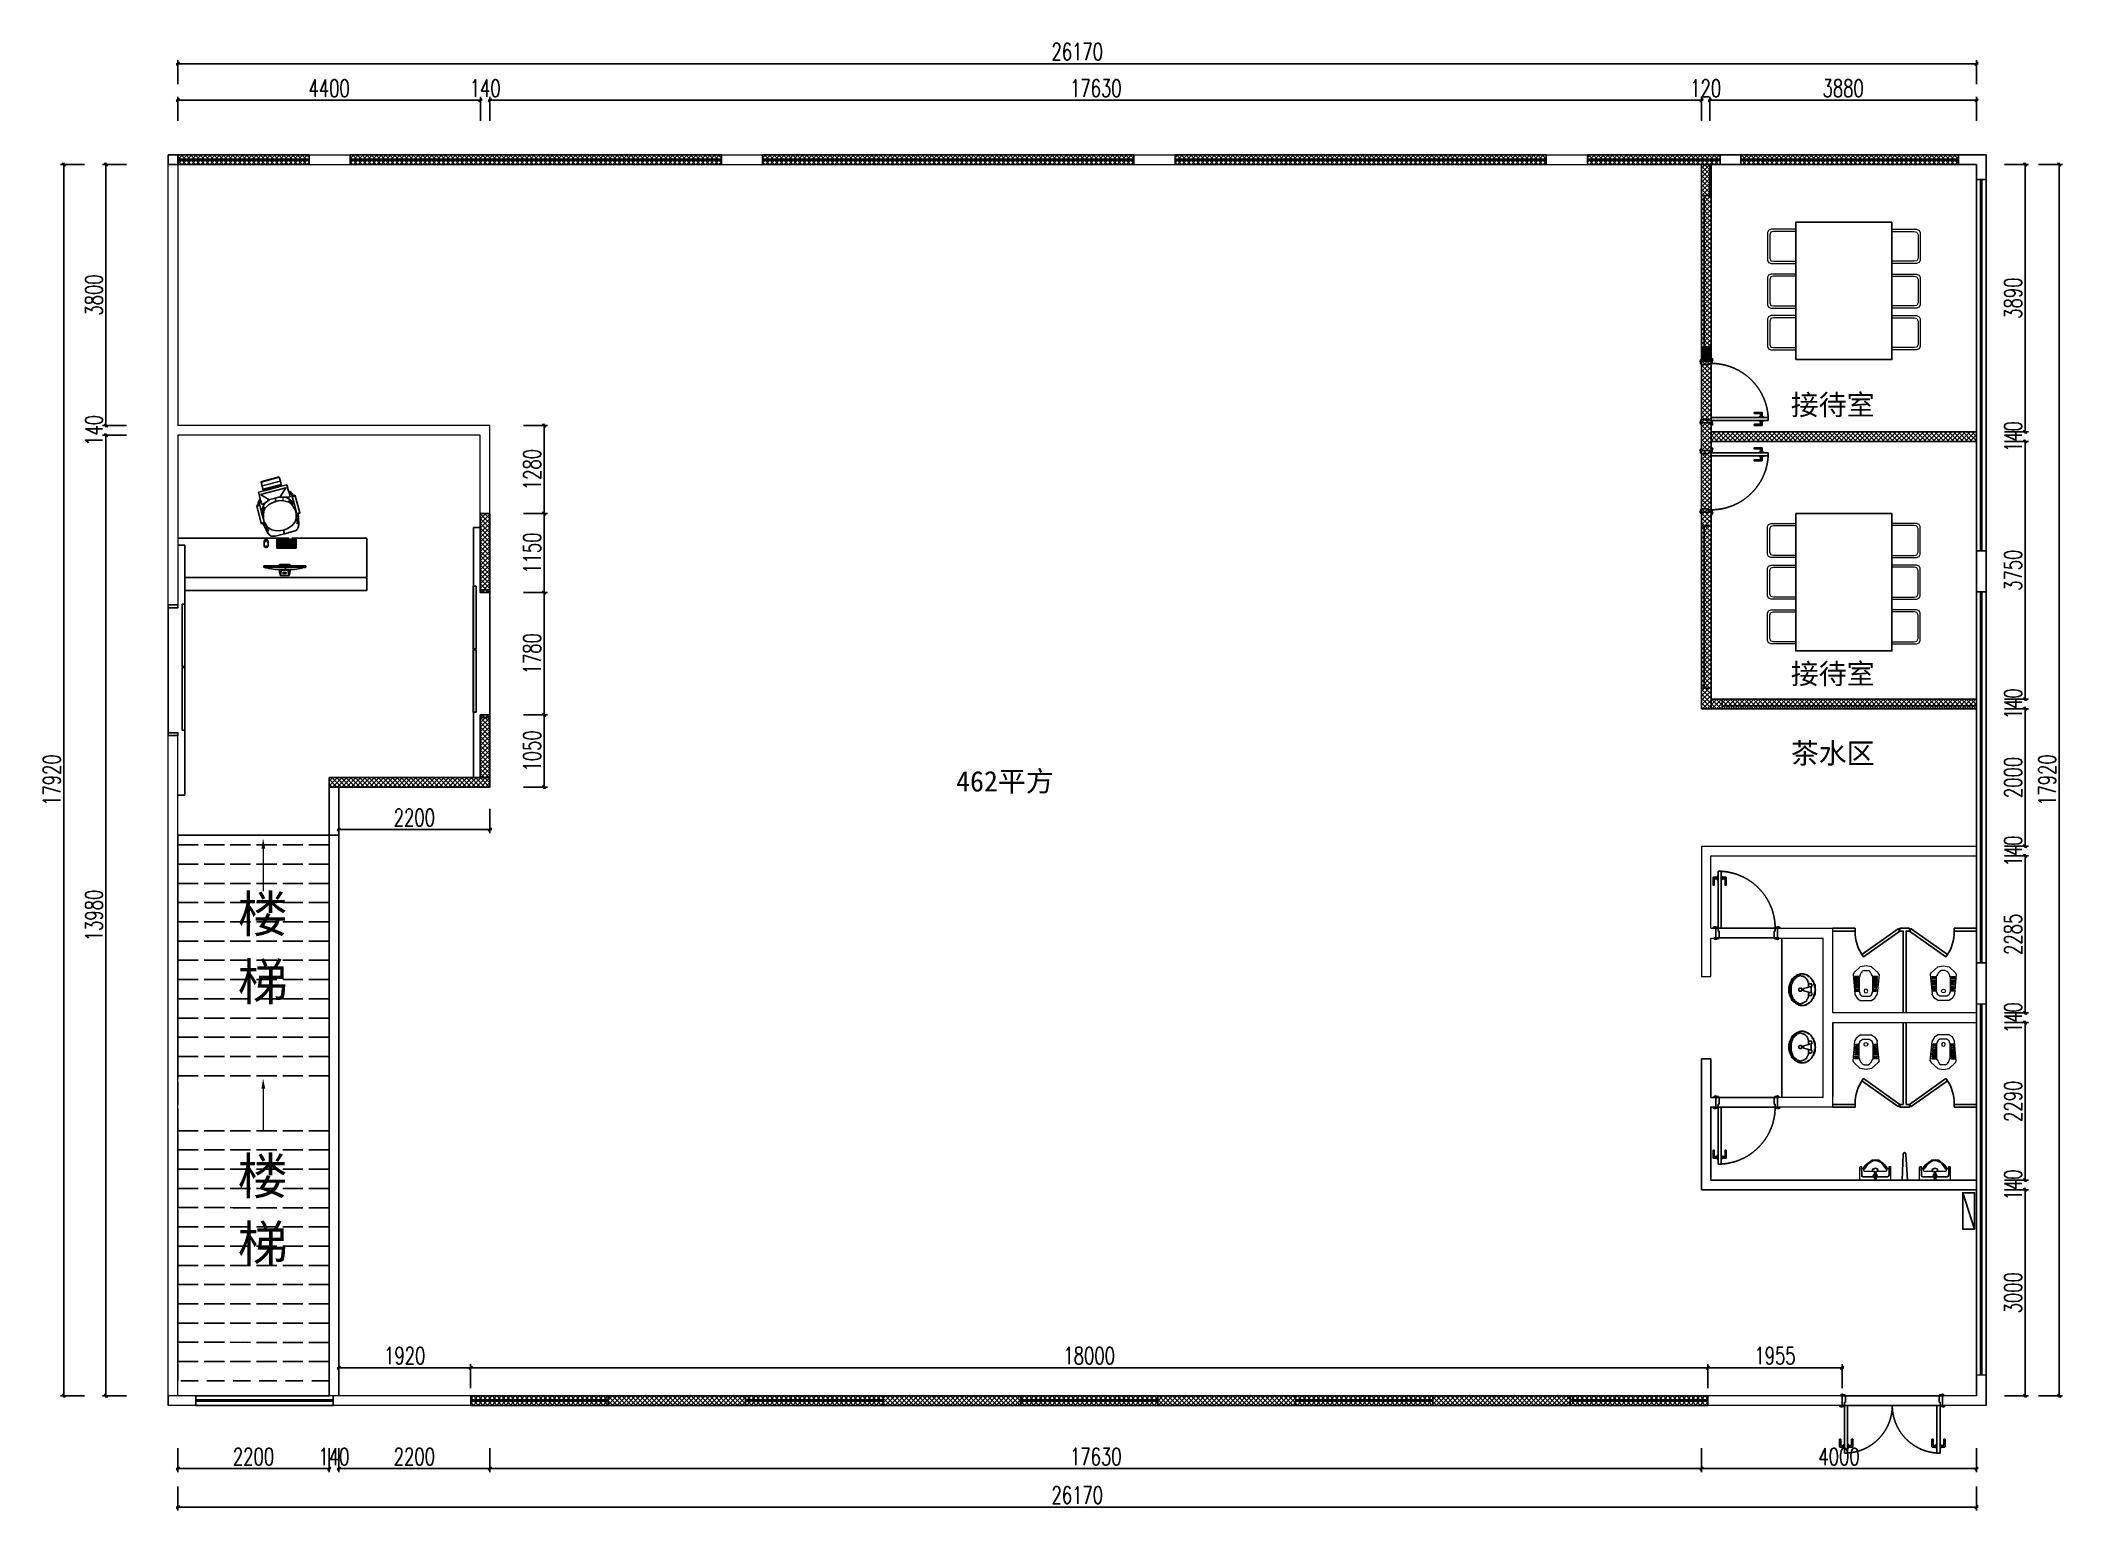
# Model space of a CAD drawing. Header units: millimetres. Extents: x 5625199 to 7433318, y -3316392 to -2552493.
# Drawn here: x 5802451 to 5831874, y -2599700 to -2578303 of the extents above; entities that cross this region are included whole.
import ezdxf

# ---------------------------------------------------------------- set-up
doc = ezdxf.new("R2010")
doc.units = ezdxf.units.MM
doc.header["$PDMODE"] = 35
doc.header["$PDSIZE"] = -10
doc.linetypes.add('DASHEDX2', pattern=[38.1, 25.4, -12.7])
doc.linetypes.add('HIDDEN', pattern=[9.525, 6.35, -3.175])
for name, color, linetype in [('8', 8, 'Continuous'), ('PL-固定落地', 155, 'Continuous'), ('PL-新建墙体', 5, 'Continuous'), ('PL-活动家具', 15, 'Continuous'), ('PL-门', 4, 'Continuous')]:
    doc.layers.add(name, color=color, linetype=linetype)
doc.styles.add('PDF NSimSun', font='')
doc.styles.add('PDF SimSun', font='')
doc.styles.add('标注-尺寸', font='simplex.shx', dxfattribs={"width": 0.7})
doc.styles.get('PDF NSimSun').set_extended_font_data('NSimSun')
doc.styles.get('PDF SimSun').set_extended_font_data('SimSun')
doc.dimstyles.new('MS55', dxfattribs={"dimscale": 0, "dimtxt": 5, "dimasz": 1, "dimexe": 1, "dimexo": 0.8, "dimgap": 1, "dimtad": 1, "dimdec": 0, "dimrnd": 5, "dimdsep": 46, "dimtxsty": '标注-尺寸', "dimblk": 'ARCHTICK', "dimcen": 0, "dimdle": 0.5, "dimclrd": 256, "dimclre": 256, "dimclrt": 50, "dimadec": 0, "dimazin": 0, "dimtfac": 1, "dimtdec": 0, "dimtix": 1, "dimtofl": 0, "dimtmove": 2, "dimatfit": 3, "dimldrblk": 'jt2', "dimfxl": 6, "dimfxlon": 1, "dimtvp": 1, "dimtolj": 1, "dimtzin": 0, "dimarcsym": 0})
pattern_1 = [(45, (273402.825, -417409.755), (-33.67596045, 33.67596045), []), (135, (273402.825, -417409.755), (-33.67596045, -33.67596045), [])]

msp = doc.modelspace()

# ---------------------------------------------------------------- texts
at = {"color": 2}
for s, insert, char_height, attachment_point, style in [('接待室', (5827919.59, -2583456.11), 298.091, 1, 'PDF NSimSun'), ('接待室', (5827919.59, -2587371.39), 298.091, 1, 'PDF NSimSun'), ('茶水区', (5827919.59, -2588528.08), 298.091, 1, 'PDF NSimSun'), ('462平方', (5815774.38, -2588936.29), 298.091, 1, 'PDF NSimSun'), ('楼', (5805321.12, -2591341.77), 535.46, 7, 'PDF SimSun'), ('梯', (5805321.12, -2592331.97), 535.46, 7, 'PDF SimSun'), ('楼', (5805321.12, -2595155.97), 535.46, 7, 'PDF SimSun'), ('梯', (5805321.12, -2596146.16), 535.46, 7, 'PDF SimSun')]:
    msp.add_mtext(s, dxfattribs=dict(at, insert=insert, char_height=char_height, attachment_point=attachment_point, style=style))

# ---------------------------------------------------------------- blocks, each defined once
blk = doc.blocks.new('GFGHHHH')
at = {"color": 1, "ltscale": 500}
blk.add_line((5149448, -2570080), (5149620, -2570612), dxfattribs=at)
blk.add_lwpolyline([(5149620, -2570612), (5149448, -2570612), (5149448, -2570080), (5149620, -2570080)], close=True, dxfattribs=at)
blk = doc.blocks.new('GRDRDRD')
at = {"lineweight": 9}
for points in [[(5099847, -2519310), (5099792, -2519279), (5099760, -2519231), (5099760, -2519145), (5099760, -2519066), (5099792, -2519018), (5099847, -2518987)], [(5099823, -2519097), (5099839, -2519073)], [(5099823, -2519200), (5099823, -2519097)], [(5099839, -2519073), (5099847, -2519066), (5099863, -2519058), (5099871, -2519058), (5099886, -2519050), (5100100, -2519050)], [(5099847, -2518987), (5099855, -2518987)], [(5100139, -2518955), (5099855, -2518987)], [(5100100, -2519050), (5100107, -2519050)], [(5100107, -2519050), (5100123, -2519058), (5100139, -2519066), (5100155, -2519073), (5100163, -2519081), (5100178, -2519089), (5100186, -2519097)], [(5100139, -2518955), (5100163, -2518971)], [(5100163, -2518971), (5100250, -2519066), (5100265, -2519145), (5100250, -2519231), (5100163, -2519326)], [(5100186, -2519097), (5100194, -2519113)], [(5100194, -2519176), (5100194, -2519113)], [(5099839, -2519223), (5099823, -2519200)], [(5100107, -2519247), (5100100, -2519247), (5099886, -2519247), (5099871, -2519239), (5099863, -2519239), (5099847, -2519231), (5099839, -2519223)], [(5100139, -2519334), (5099855, -2519310), (5099847, -2519310)], [(5100107, -2519239), (5100100, -2519247)], [(5100186, -2519200), (5100178, -2519208), (5100163, -2519216), (5100155, -2519223), (5100139, -2519231), (5100123, -2519239), (5100107, -2519239)], [(5100163, -2519326), (5100139, -2519334)], [(5100194, -2519176), (5100186, -2519200)]]:
    blk.add_lwpolyline(points, dxfattribs=at)
at = {"lineweight": 13}
for points in [[(5099894, -2519176), (5099878, -2519168), (5099871, -2519152), (5099878, -2519129), (5099894, -2519121), (5099918, -2519129), (5099926, -2519152), (5099918, -2519168)], [(5099894, -2518995), (5099910, -2518995), (5099910, -2519042), (5099894, -2519042)], [(5099926, -2518995), (5099942, -2518995), (5099942, -2519042), (5099926, -2519042)], [(5099950, -2518995), (5099965, -2518987), (5099965, -2519042), (5099950, -2519042)], [(5099981, -2518987), (5099997, -2518987), (5099997, -2519042), (5099981, -2519042)], [(5100013, -2518987), (5100021, -2518987), (5100021, -2519042), (5100013, -2519042)], [(5100052, -2519042), (5100036, -2519042), (5100036, -2518979), (5100052, -2518979)], [(5100084, -2519042), (5100068, -2519042), (5100068, -2518979), (5100084, -2518979)], [(5100107, -2519042), (5100100, -2519042), (5100100, -2518979), (5100107, -2518979)], [(5100084, -2519318), (5100068, -2519318), (5100068, -2519255), (5100084, -2519255)], [(5100100, -2519318), (5100100, -2519255), (5100107, -2519255), (5100107, -2519318)]]:
    blk.add_lwpolyline(points, close=True, dxfattribs=at)
for points in [[(5099894, -2519302), (5099894, -2519255), (5099910, -2519255), (5099910, -2519302)], [(5099910, -2519302), (5099894, -2519302)], [(5099926, -2519302), (5099926, -2519255), (5099942, -2519255), (5099942, -2519302)], [(5099942, -2519302), (5099926, -2519302)], [(5099950, -2519302), (5099950, -2519255), (5099965, -2519255), (5099965, -2519302)], [(5099965, -2519302), (5099950, -2519302)], [(5099981, -2519310), (5099981, -2519255), (5099997, -2519255), (5099997, -2519310)], [(5099997, -2519310), (5099981, -2519310)], [(5100013, -2519310), (5100013, -2519255), (5100021, -2519255), (5100021, -2519310)], [(5100021, -2519310), (5100013, -2519310)], [(5100036, -2519310), (5100036, -2519255), (5100052, -2519255), (5100052, -2519318), (5100036, -2519310)]]:
    blk.add_lwpolyline(points, dxfattribs=at)
blk = doc.blocks.new('SFSEEE')
at = {"lineweight": 9}
for points in [[(5103261, -2495352), (5103269, -2495352), (5103269, -2495375), (5103261, -2495375), (5103072, -2495375), (5103072, -2494925), (5103261, -2494925), (5103269, -2494933), (5103269, -2494949), (5103261, -2494949)], [(5103198, -2495139), (5103198, -2495012), (5103198, -2494989), (5103222, -2494981), (5103238, -2494973)], [(5103246, -2494949), (5103238, -2494957), (5103238, -2494965), (5103238, -2494973), (5103269, -2494996), (5103293, -2495012), (5103317, -2495036), (5103340, -2495075), (5103364, -2495107), (5103364, -2495123), (5103372, -2495154), (5103364, -2495178), (5103364, -2495202), (5103340, -2495233), (5103317, -2495265), (5103293, -2495289), (5103269, -2495304), (5103238, -2495328), (5103238, -2495336), (5103238, -2495344), (5103246, -2495352)], [(5103238, -2495328), (5103222, -2495320), (5103198, -2495312), (5103198, -2495296), (5103198, -2495162)]]:
    blk.add_lwpolyline(points, dxfattribs=at)
at = {"lineweight": 25}
for points in [[(5103261, -2494949), (5103143, -2494957), (5103127, -2494957), (5103119, -2494973), (5103119, -2495123)], [(5103222, -2494981), (5103230, -2494989), (5103261, -2495012), (5103285, -2495028), (5103301, -2495044), (5103332, -2495083), (5103348, -2495107), (5103356, -2495131), (5103356, -2495154), (5103356, -2495170), (5103348, -2495194), (5103332, -2495225), (5103301, -2495257), (5103285, -2495273), (5103261, -2495289), (5103230, -2495312), (5103222, -2495320)], [(5103072, -2495146), (5103096, -2495146), (5103104, -2495139)], [(5103104, -2495162), (5103096, -2495162), (5103072, -2495162), (5103072, -2495139)], [(5103261, -2495352), (5103143, -2495352), (5103127, -2495344), (5103119, -2495328), (5103119, -2495178)], [(5103159, -2495139), (5103159, -2495131)], [(5103159, -2495162), (5103159, -2495154)], [(5103167, -2495146), (5103175, -2495146), (5103182, -2495146)], [(5103167, -2495154), (5103175, -2495154), (5103182, -2495154)], [(5103175, -2495162), (5103175, -2495154)], [(5103182, -2495146), (5103190, -2495146), (5103190, -2495139), (5103190, -2495162), (5103190, -2495139), (5103190, -2495162), (5103182, -2495154)], [(5103198, -2495194), (5103230, -2495186), (5103246, -2495154), (5103230, -2495115), (5103198, -2495107)]]:
    blk.add_lwpolyline(points, dxfattribs=at)
for points in [[(5103072, -2495139), (5103072, -2495162), (5103072, -2495146)], [(5103127, -2495123), (5103111, -2495131), (5103104, -2495154), (5103111, -2495170), (5103127, -2495178), (5103151, -2495170), (5103159, -2495154), (5103151, -2495131)], [(5103143, -2495154), (5103135, -2495146), (5103127, -2495146), (5103119, -2495154), (5103127, -2495162), (5103135, -2495162)], [(5103175, -2495162), (5103175, -2495139), (5103167, -2495139), (5103167, -2495162)]]:
    blk.add_lwpolyline(points, close=True, dxfattribs=at)
blk = doc.blocks.new('yqd_1_900_140_ydhd1_ywsp3_45_0_0_3')
for p, q in [((-0.411, 1), (-0.461, 1)), ((-0.461, 1), (-0.461, 0.078)), ((-0.411, 0.078), (-0.411, 1)), ((-0.5, 0.078), (-0.461, 0.078)), ((-0.5, -0.078), (-0.5, 0.078)), ((-0.461, 0.078), (-0.411, 0.078)), ((-0.461, 0.078), (-0.461, 0.028)), ((-0.461, 0.028), (-0.444, 0.028)), ((-0.444, 0.028), (-0.444, -0.078)), ((0.461, 0.028), (0.444, 0.028)), ((0.444, 0.028), (0.444, -0.078)), ((0.5, 0.078), (0.461, 0.078)), ((0.461, 0.078), (0.461, 0.028)), ((0.5, -0.078), (0.5, 0.078)), ((-0.444, -0.078), (-0.5, -0.078)), ((0.444, -0.078), (0.5, -0.078))]:
    blk.add_line(p, q)
at = {"ltscale": 500}
for p, q in [((-0.5, 0.078), (0.5, 0.078)), ((-0.5, -0.078), (0.5, -0.078))]:
    blk.add_line(p, q, dxfattribs=at)
for points in [[(-0.476, 0.901), (-0.539, 0.901, 0.414214), (-0.543, 0.898), (-0.543, 0.777, 0.414214), (-0.539, 0.774), (-0.527, 0.774, 0.414214), (-0.523, 0.777), (-0.523, 0.874, -0.414214), (-0.52, 0.877), (-0.476, 0.877)], [(-0.396, 0.901), (-0.333, 0.901, -0.414214), (-0.33, 0.898), (-0.33, 0.777, -0.414214), (-0.333, 0.774), (-0.346, 0.774, -0.414214), (-0.349, 0.777), (-0.349, 0.874, 0.414214), (-0.352, 0.877), (-0.396, 0.877)]]:
    blk.add_lwpolyline(points, format="xyb")
for points in [[(-0.471, 0.872), (-0.471, 0.906), (-0.476, 0.906), (-0.476, 0.872)], [(-0.461, 0.858), (-0.461, 0.92), (-0.471, 0.92), (-0.471, 0.858)], [(-0.411, 0.858), (-0.411, 0.92), (-0.402, 0.92), (-0.402, 0.858)], [(-0.402, 0.872), (-0.402, 0.906), (-0.396, 0.906), (-0.396, 0.872)]]:
    blk.add_lwpolyline(points, close=True)
at = {"lineweight": -3}
for points in [[(-0.539, 0.091), (-0.539, 0.078), (-0.472, 0.078), (-0.472, 0.093), (-0.476, 0.093, -1), (-0.483, 0.093, -0.128551), (-0.507, 0.099, 0.3547), (-0.528, 0.097), (-0.533, 0.097, -0.414214), (-0.539, 0.091)], [(0.539, 0.091), (0.539, 0.078), (0.472, 0.078), (0.472, 0.093), (0.476, 0.093, 1), (0.483, 0.093, 0.128551), (0.507, 0.099, -0.3547), (0.528, 0.097), (0.533, 0.097, 0.414214), (0.539, 0.091)], [(-0.522, -0.091), (-0.522, -0.078), (-0.456, -0.078), (-0.456, -0.093), (-0.459, -0.093, 1), (-0.467, -0.093, 0.128551), (-0.49, -0.099, -0.3547), (-0.511, -0.097), (-0.517, -0.097, 0.414214), (-0.522, -0.091)], [(0.522, -0.091), (0.522, -0.078), (0.456, -0.078), (0.456, -0.093), (0.459, -0.093, -1), (0.467, -0.093, -0.128551), (0.49, -0.099, 0.3547), (0.511, -0.097), (0.517, -0.097, -0.414214), (0.522, -0.091)]]:
    blk.add_lwpolyline(points, format="xyb", dxfattribs=at)
at = {"color": 250, "linetype": 'HIDDEN', "ltscale": 15}
blk.add_arc((-0.461, 0.078), 0.922, 0, 90, dxfattribs=at)
blk = doc.blocks.new('TFHFTTT')
at = {"lineweight": 9}
for points in [[(5099464, -2521138), (5099464, -2521146), (5099456, -2521161), (5099456, -2521169), (5099456, -2521185), (5099456, -2521201), (5099456, -2521209), (5099448, -2521225)], [(5099511, -2521059), (5099504, -2521067), (5099496, -2521083), (5099488, -2521090), (5099480, -2521098), (5099480, -2521114), (5099472, -2521122), (5099464, -2521138)], [(5099575, -2521011), (5099567, -2521011), (5099551, -2521019), (5099543, -2521027), (5099535, -2521035), (5099527, -2521043), (5099519, -2521051), (5099511, -2521059)], [(5099646, -2520988), (5099638, -2520988), (5099622, -2520996), (5099614, -2520996), (5099606, -2520996), (5099590, -2521004), (5099582, -2521004), (5099575, -2521011)], [(5099717, -2521011), (5099701, -2521004), (5099693, -2521004), (5099685, -2520996), (5099677, -2520996), (5099669, -2520996), (5099654, -2520988), (5099646, -2520988)], [(5099780, -2521059), (5099772, -2521051), (5099764, -2521043), (5099756, -2521035), (5099740, -2521027), (5099732, -2521019), (5099725, -2521011), (5099717, -2521011)], [(5099819, -2521138), (5099819, -2521122), (5099811, -2521114), (5099804, -2521098), (5099796, -2521090), (5099796, -2521083), (5099788, -2521067), (5099780, -2521059)], [(5099835, -2521225), (5099835, -2521209), (5099835, -2521201), (5099835, -2521185), (5099827, -2521169), (5099827, -2521161), (5099827, -2521146), (5099819, -2521138)], [(5099448, -2521225), (5099456, -2521240), (5099456, -2521248), (5099456, -2521264), (5099456, -2521280), (5099456, -2521288), (5099464, -2521304), (5099464, -2521311)], [(5099464, -2521311), (5099472, -2521327), (5099480, -2521335), (5099480, -2521351), (5099488, -2521359), (5099496, -2521367), (5099504, -2521383), (5099511, -2521390)], [(5099511, -2521390), (5099519, -2521398), (5099527, -2521406), (5099535, -2521414), (5099543, -2521422), (5099551, -2521430), (5099567, -2521438), (5099575, -2521438)], [(5099575, -2521438), (5099582, -2521446), (5099590, -2521454), (5099606, -2521454), (5099614, -2521454), (5099622, -2521454), (5099638, -2521461), (5099646, -2521461)], [(5099646, -2521461), (5099654, -2521461), (5099669, -2521454), (5099677, -2521454), (5099685, -2521454), (5099693, -2521454), (5099701, -2521446), (5099717, -2521438)], [(5099717, -2521438), (5099725, -2521438), (5099732, -2521430), (5099740, -2521422), (5099756, -2521414), (5099764, -2521406), (5099772, -2521398), (5099780, -2521390)], [(5099780, -2521390), (5099788, -2521383), (5099796, -2521367), (5099796, -2521359), (5099804, -2521351), (5099811, -2521335), (5099819, -2521327), (5099819, -2521311)], [(5099819, -2521311), (5099827, -2521304), (5099827, -2521288), (5099827, -2521280), (5099835, -2521264), (5099835, -2521248), (5099835, -2521240), (5099835, -2521225)], [(5099464, -2521973), (5099464, -2521981), (5099456, -2521997), (5099456, -2522004), (5099456, -2522020), (5099456, -2522036), (5099456, -2522044), (5099448, -2522060)], [(5099448, -2522060), (5099456, -2522075), (5099456, -2522083), (5099456, -2522099), (5099456, -2522115), (5099456, -2522123), (5099464, -2522139), (5099464, -2522147)], [(5099511, -2521894), (5099504, -2521902), (5099496, -2521918), (5099488, -2521925), (5099480, -2521933), (5099480, -2521949), (5099472, -2521957), (5099464, -2521973)], [(5099575, -2521847), (5099567, -2521847), (5099551, -2521854), (5099543, -2521862), (5099535, -2521870), (5099527, -2521878), (5099519, -2521886), (5099511, -2521894)], [(5099646, -2521823), (5099638, -2521823), (5099622, -2521831), (5099614, -2521831), (5099606, -2521831), (5099590, -2521839), (5099582, -2521839), (5099575, -2521847)], [(5099717, -2521847), (5099701, -2521839), (5099693, -2521839), (5099685, -2521831), (5099677, -2521831), (5099669, -2521831), (5099654, -2521823), (5099646, -2521823)], [(5099780, -2521894), (5099772, -2521886), (5099764, -2521878), (5099756, -2521870), (5099740, -2521862), (5099732, -2521854), (5099725, -2521847), (5099717, -2521847)], [(5099819, -2521973), (5099819, -2521957), (5099811, -2521949), (5099804, -2521933), (5099796, -2521925), (5099796, -2521918), (5099788, -2521902), (5099780, -2521894)], [(5099835, -2522060), (5099835, -2522044), (5099835, -2522036), (5099835, -2522020), (5099827, -2522004), (5099827, -2521997), (5099827, -2521981), (5099819, -2521973)], [(5099819, -2522147), (5099827, -2522139), (5099827, -2522123), (5099827, -2522115), (5099835, -2522099), (5099835, -2522083), (5099835, -2522075), (5099835, -2522060)], [(5099464, -2522147), (5099472, -2522162), (5099480, -2522170), (5099480, -2522186), (5099488, -2522194), (5099496, -2522202), (5099504, -2522218), (5099511, -2522225)], [(5099511, -2522225), (5099519, -2522233), (5099527, -2522241), (5099535, -2522249), (5099543, -2522257), (5099551, -2522265), (5099567, -2522273), (5099575, -2522273)], [(5099575, -2522273), (5099582, -2522281), (5099590, -2522289), (5099606, -2522289), (5099614, -2522289), (5099622, -2522289), (5099638, -2522297), (5099646, -2522297)], [(5099646, -2522297), (5099654, -2522297), (5099669, -2522289), (5099677, -2522289), (5099685, -2522289), (5099693, -2522289), (5099701, -2522281), (5099717, -2522273)], [(5099717, -2522273), (5099725, -2522273), (5099732, -2522265), (5099740, -2522257), (5099756, -2522249), (5099764, -2522241), (5099772, -2522233), (5099780, -2522225)], [(5099780, -2522225), (5099788, -2522218), (5099796, -2522202), (5099796, -2522194), (5099804, -2522186), (5099811, -2522170), (5099819, -2522162), (5099819, -2522147)]]:
    blk.add_lwpolyline(points, dxfattribs=at)
at = {"lineweight": 25}
for points in [[(5099472, -2521138), (5099472, -2521146), (5099464, -2521161), (5099464, -2521177), (5099464, -2521185), (5099456, -2521201), (5099456, -2521209), (5099456, -2521225)], [(5099511, -2521067), (5099504, -2521075), (5099496, -2521083), (5099496, -2521090), (5099488, -2521106), (5099480, -2521114), (5099480, -2521122), (5099472, -2521138)], [(5099575, -2521011), (5099567, -2521019), (5099559, -2521027), (5099551, -2521035), (5099535, -2521035), (5099527, -2521043), (5099519, -2521051), (5099511, -2521067)], [(5099567, -2521090), (5099559, -2521098), (5099559, -2521106), (5099559, -2521114), (5099551, -2521122), (5099551, -2521130), (5099551, -2521193)], [(5099622, -2521414), (5099630, -2521422), (5099638, -2521422), (5099646, -2521422), (5099654, -2521430), (5099661, -2521430), (5099669, -2521430), (5099677, -2521430), (5099685, -2521430), (5099693, -2521422), (5099701, -2521422), (5099709, -2521422), (5099717, -2521414), (5099725, -2521406), (5099732, -2521398), (5099740, -2521398), (5099748, -2521390), (5099756, -2521375), (5099764, -2521367), (5099772, -2521359), (5099780, -2521351), (5099780, -2521335), (5099788, -2521327), (5099788, -2521319), (5099796, -2521304), (5099796, -2521296), (5099804, -2521280), (5099804, -2521264), (5099804, -2521256), (5099804, -2521240), (5099804, -2521225), (5099804, -2521209), (5099804, -2521201), (5099804, -2521185), (5099804, -2521169), (5099796, -2521161), (5099796, -2521146), (5099788, -2521138), (5099788, -2521122), (5099780, -2521114), (5099780, -2521098), (5099772, -2521090), (5099764, -2521083), (5099756, -2521075), (5099748, -2521067), (5099740, -2521059), (5099732, -2521051), (5099725, -2521043), (5099717, -2521035), (5099709, -2521035), (5099701, -2521027), (5099693, -2521027), (5099685, -2521027), (5099677, -2521019), (5099669, -2521019), (5099661, -2521019), (5099654, -2521027), (5099646, -2521027), (5099638, -2521027), (5099630, -2521035), (5099622, -2521035), (5099606, -2521043), (5099598, -2521051), (5099590, -2521059), (5099582, -2521067), (5099575, -2521075), (5099567, -2521083), (5099567, -2521090)], [(5099646, -2520996), (5099638, -2520996), (5099630, -2520996), (5099614, -2521004), (5099606, -2521004), (5099598, -2521004), (5099582, -2521011), (5099575, -2521011)], [(5099709, -2521011), (5099701, -2521011), (5099693, -2521004), (5099685, -2521004), (5099677, -2521004), (5099669, -2520996), (5099654, -2520996), (5099646, -2520996)], [(5099772, -2521067), (5099764, -2521051), (5099756, -2521043), (5099748, -2521035), (5099740, -2521035), (5099732, -2521027), (5099725, -2521019), (5099709, -2521011)], [(5099819, -2521138), (5099811, -2521122), (5099804, -2521114), (5099804, -2521106), (5099796, -2521090), (5099788, -2521083), (5099780, -2521075), (5099772, -2521067)], [(5099827, -2521225), (5099827, -2521209), (5099827, -2521201), (5099827, -2521185), (5099827, -2521177), (5099819, -2521161), (5099819, -2521146), (5099819, -2521138)], [(5099456, -2521225), (5099456, -2521240), (5099456, -2521248), (5099464, -2521264), (5099464, -2521280), (5099464, -2521288), (5099472, -2521304), (5099472, -2521311)], [(5099472, -2521311), (5099480, -2521327), (5099480, -2521335), (5099488, -2521351), (5099496, -2521359), (5099496, -2521367), (5099504, -2521375), (5099511, -2521390)], [(5099511, -2521185), (5099511, -2521264)], [(5099511, -2521390), (5099519, -2521398), (5099527, -2521406), (5099535, -2521414), (5099551, -2521422), (5099559, -2521430), (5099567, -2521430), (5099575, -2521438)], [(5099527, -2521185), (5099622, -2521209), (5099622, -2521240), (5099527, -2521264)], [(5099551, -2521256), (5099551, -2521319), (5099551, -2521327), (5099551, -2521335), (5099559, -2521343), (5099559, -2521351), (5099567, -2521359), (5099575, -2521367), (5099575, -2521375), (5099582, -2521390), (5099590, -2521398), (5099598, -2521398), (5099606, -2521406), (5099622, -2521414)], [(5099575, -2521438), (5099582, -2521446), (5099598, -2521446), (5099606, -2521446), (5099614, -2521454), (5099630, -2521454), (5099638, -2521454), (5099646, -2521454)], [(5099646, -2521454), (5099654, -2521454), (5099669, -2521454), (5099677, -2521454), (5099685, -2521446), (5099693, -2521446), (5099701, -2521446), (5099709, -2521438)], [(5099709, -2521438), (5099725, -2521430), (5099732, -2521430), (5099740, -2521422), (5099748, -2521414), (5099756, -2521406), (5099764, -2521398), (5099772, -2521390)], [(5099772, -2521390), (5099780, -2521375), (5099788, -2521367), (5099796, -2521359), (5099804, -2521351), (5099804, -2521335), (5099811, -2521327), (5099819, -2521311)], [(5099819, -2521311), (5099819, -2521304), (5099819, -2521288), (5099827, -2521280), (5099827, -2521264), (5099827, -2521248), (5099827, -2521240), (5099827, -2521225)], [(5099472, -2521973), (5099472, -2521981), (5099464, -2521997), (5099464, -2522012), (5099464, -2522020), (5099456, -2522036), (5099456, -2522044), (5099456, -2522060)], [(5099456, -2522060), (5099456, -2522075), (5099456, -2522083), (5099464, -2522099), (5099464, -2522115), (5099464, -2522123), (5099472, -2522139), (5099472, -2522147)], [(5099511, -2521902), (5099504, -2521910), (5099496, -2521918), (5099496, -2521925), (5099488, -2521941), (5099480, -2521949), (5099480, -2521957), (5099472, -2521973)], [(5099575, -2521847), (5099567, -2521854), (5099559, -2521862), (5099551, -2521870), (5099535, -2521870), (5099527, -2521878), (5099519, -2521886), (5099511, -2521902)], [(5099511, -2522020), (5099511, -2522099)], [(5099527, -2522020), (5099622, -2522044), (5099622, -2522075), (5099527, -2522099)], [(5099567, -2521925), (5099559, -2521933), (5099559, -2521941), (5099559, -2521949), (5099551, -2521957), (5099551, -2521965), (5099551, -2522028)], [(5099622, -2522249), (5099630, -2522257), (5099638, -2522257), (5099646, -2522257), (5099654, -2522265), (5099661, -2522265), (5099669, -2522265), (5099677, -2522265), (5099685, -2522265), (5099693, -2522257), (5099701, -2522257), (5099709, -2522257), (5099717, -2522249), (5099725, -2522241), (5099732, -2522233), (5099740, -2522233), (5099748, -2522225), (5099756, -2522210), (5099764, -2522202), (5099772, -2522194), (5099780, -2522186), (5099780, -2522170), (5099788, -2522162), (5099788, -2522154), (5099796, -2522139), (5099796, -2522131), (5099804, -2522115), (5099804, -2522099), (5099804, -2522091), (5099804, -2522075), (5099804, -2522060), (5099804, -2522044), (5099804, -2522036), (5099804, -2522020), (5099804, -2522004), (5099796, -2521997), (5099796, -2521981), (5099788, -2521973), (5099788, -2521957), (5099780, -2521949), (5099780, -2521933), (5099772, -2521925), (5099764, -2521918), (5099756, -2521910), (5099748, -2521902), (5099740, -2521894), (5099732, -2521886), (5099725, -2521878), (5099717, -2521870), (5099709, -2521870), (5099701, -2521862), (5099693, -2521862), (5099685, -2521862), (5099677, -2521854), (5099669, -2521854), (5099661, -2521854), (5099654, -2521862), (5099646, -2521862), (5099638, -2521862), (5099630, -2521870), (5099622, -2521870), (5099606, -2521878), (5099598, -2521886), (5099590, -2521894), (5099582, -2521902), (5099575, -2521910), (5099567, -2521918), (5099567, -2521925)], [(5099646, -2521831), (5099638, -2521831), (5099630, -2521831), (5099614, -2521839), (5099606, -2521839), (5099598, -2521839), (5099582, -2521847), (5099575, -2521847)], [(5099709, -2521847), (5099701, -2521847), (5099693, -2521839), (5099685, -2521839), (5099677, -2521839), (5099669, -2521831), (5099654, -2521831), (5099646, -2521831)], [(5099772, -2521902), (5099764, -2521886), (5099756, -2521878), (5099748, -2521870), (5099740, -2521870), (5099732, -2521862), (5099725, -2521854), (5099709, -2521847)], [(5099819, -2521973), (5099811, -2521957), (5099804, -2521949), (5099804, -2521941), (5099796, -2521925), (5099788, -2521918), (5099780, -2521910), (5099772, -2521902)], [(5099827, -2522060), (5099827, -2522044), (5099827, -2522036), (5099827, -2522020), (5099827, -2522012), (5099819, -2521997), (5099819, -2521981), (5099819, -2521973)], [(5099819, -2522147), (5099819, -2522139), (5099819, -2522123), (5099827, -2522115), (5099827, -2522099), (5099827, -2522083), (5099827, -2522075), (5099827, -2522060)], [(5099472, -2522147), (5099480, -2522162), (5099480, -2522170), (5099488, -2522186), (5099496, -2522194), (5099496, -2522202), (5099504, -2522210), (5099511, -2522225)], [(5099511, -2522225), (5099519, -2522233), (5099527, -2522241), (5099535, -2522249), (5099551, -2522257), (5099559, -2522265), (5099567, -2522265), (5099575, -2522273)], [(5099551, -2522091), (5099551, -2522154), (5099551, -2522162), (5099551, -2522170), (5099559, -2522178), (5099559, -2522186), (5099567, -2522194), (5099575, -2522202), (5099575, -2522210), (5099582, -2522225), (5099590, -2522233), (5099598, -2522233), (5099606, -2522241), (5099622, -2522249)], [(5099575, -2522273), (5099582, -2522281), (5099598, -2522281), (5099606, -2522281), (5099614, -2522289), (5099630, -2522289), (5099638, -2522289), (5099646, -2522289)], [(5099646, -2522289), (5099654, -2522289), (5099669, -2522289), (5099677, -2522289), (5099685, -2522281), (5099693, -2522281), (5099701, -2522281), (5099709, -2522273)], [(5099709, -2522273), (5099725, -2522265), (5099732, -2522265), (5099740, -2522257), (5099748, -2522249), (5099756, -2522241), (5099764, -2522233), (5099772, -2522225)], [(5099772, -2522225), (5099780, -2522210), (5099788, -2522202), (5099796, -2522194), (5099804, -2522186), (5099804, -2522170), (5099811, -2522162), (5099819, -2522147)]]:
    blk.add_lwpolyline(points, dxfattribs=at)
for points in [[(5099504, -2521161), (5099504, -2521169), (5099504, -2521177), (5099511, -2521177), (5099511, -2521185), (5099519, -2521185), (5099527, -2521185), (5099535, -2521185), (5099543, -2521185), (5099543, -2521177), (5099551, -2521169), (5099551, -2521161), (5099551, -2521154), (5099543, -2521146), (5099543, -2521138), (5099535, -2521138), (5099527, -2521138), (5099519, -2521138), (5099511, -2521138), (5099511, -2521146), (5099504, -2521146), (5099504, -2521154)], [(5099504, -2521288), (5099504, -2521296), (5099504, -2521304), (5099511, -2521304), (5099511, -2521311), (5099519, -2521311), (5099527, -2521311), (5099535, -2521311), (5099543, -2521311), (5099543, -2521304), (5099551, -2521296), (5099551, -2521288), (5099551, -2521280), (5099543, -2521272), (5099535, -2521264), (5099527, -2521264), (5099519, -2521264), (5099511, -2521264), (5099511, -2521272), (5099504, -2521272), (5099504, -2521280)], [(5099646, -2521225), (5099646, -2521233), (5099646, -2521240), (5099654, -2521240), (5099654, -2521248), (5099661, -2521248), (5099669, -2521248), (5099677, -2521248), (5099685, -2521248), (5099685, -2521240), (5099693, -2521233), (5099693, -2521225), (5099693, -2521217), (5099685, -2521209), (5099677, -2521201), (5099669, -2521201), (5099661, -2521201), (5099654, -2521201), (5099654, -2521209), (5099646, -2521209), (5099646, -2521217)], [(5099504, -2521997), (5099504, -2522004), (5099504, -2522012), (5099511, -2522012), (5099511, -2522020), (5099519, -2522020), (5099527, -2522020), (5099535, -2522020), (5099543, -2522020), (5099543, -2522012), (5099551, -2522004), (5099551, -2521997), (5099551, -2521989), (5099543, -2521981), (5099543, -2521973), (5099535, -2521973), (5099527, -2521973), (5099519, -2521973), (5099511, -2521973), (5099511, -2521981), (5099504, -2521981), (5099504, -2521989)], [(5099646, -2522060), (5099646, -2522068), (5099646, -2522075), (5099654, -2522075), (5099654, -2522083), (5099661, -2522083), (5099669, -2522083), (5099677, -2522083), (5099685, -2522083), (5099685, -2522075), (5099693, -2522068), (5099693, -2522060), (5099693, -2522052), (5099685, -2522044), (5099677, -2522036), (5099669, -2522036), (5099661, -2522036), (5099654, -2522036), (5099654, -2522044), (5099646, -2522044), (5099646, -2522052)], [(5099504, -2522123), (5099504, -2522131), (5099504, -2522139), (5099511, -2522139), (5099511, -2522147), (5099519, -2522147), (5099527, -2522147), (5099535, -2522147), (5099543, -2522147), (5099543, -2522139), (5099551, -2522131), (5099551, -2522123), (5099551, -2522115), (5099543, -2522107), (5099535, -2522099), (5099527, -2522099), (5099519, -2522099), (5099511, -2522099), (5099511, -2522107), (5099504, -2522107), (5099504, -2522115)]]:
    blk.add_lwpolyline(points, close=True, dxfattribs=at)
blk = doc.blocks.new('SSAWW')
at = {"lineweight": 9}
for points in [[(5168660, -2516385), (5168660, -2515887), (5168304, -2515887), (5168265, -2515903), (5168249, -2515935), (5168249, -2516337), (5168265, -2516369), (5168304, -2516385), (5168660, -2516385)], [(5170060, -2516385), (5170060, -2515887), (5170415, -2515887), (5170455, -2515903), (5170470, -2515935), (5170470, -2516337), (5170455, -2516369), (5170415, -2516385), (5170060, -2516385)], [(5168660, -2515919), (5168336, -2515919), (5168296, -2515927), (5168281, -2515966), (5168281, -2516306), (5168296, -2516345), (5168336, -2516353), (5168660, -2516353)], [(5170060, -2515919), (5170384, -2515919), (5170423, -2515927), (5170439, -2515966), (5170439, -2516306), (5170423, -2516345), (5170384, -2516353), (5170060, -2516353)], [(5168660, -2517035), (5168660, -2516538), (5168304, -2516538), (5168265, -2516553), (5168249, -2516585), (5168249, -2516988), (5168265, -2517019), (5168304, -2517035), (5168660, -2517035)], [(5168660, -2516569), (5168336, -2516569), (5168296, -2516577), (5168281, -2516617), (5168281, -2516956), (5168296, -2516996), (5168336, -2517003), (5168660, -2517003)], [(5170060, -2517035), (5170060, -2516538), (5170415, -2516538), (5170455, -2516553), (5170470, -2516585), (5170470, -2516988), (5170455, -2517019), (5170415, -2517035), (5170060, -2517035)], [(5170060, -2516569), (5170384, -2516569), (5170423, -2516577), (5170439, -2516617), (5170439, -2516956), (5170423, -2516996), (5170384, -2517003), (5170060, -2517003)], [(5168660, -2517641), (5168660, -2517144), (5168304, -2517144), (5168265, -2517160), (5168249, -2517191), (5168249, -2517594), (5168265, -2517626), (5168304, -2517641), (5168660, -2517641)], [(5168660, -2517176), (5168336, -2517176), (5168296, -2517184), (5168281, -2517223), (5168281, -2517562), (5168296, -2517602), (5168336, -2517610), (5168660, -2517610)], [(5170060, -2517641), (5170060, -2517144), (5170415, -2517144), (5170455, -2517160), (5170470, -2517191), (5170470, -2517594), (5170455, -2517626), (5170415, -2517641), (5170060, -2517641)], [(5170060, -2517176), (5170384, -2517176), (5170423, -2517184), (5170439, -2517223), (5170439, -2517562), (5170423, -2517602), (5170384, -2517610), (5170060, -2517610)]]:
    blk.add_lwpolyline(points, dxfattribs=at)
at = {"ltscale": 500}
blk.add_lwpolyline([(5168660, -2517784), (5170060, -2517784), (5170060, -2515785), (5168660, -2515785)], close=True, dxfattribs=at)
blk = doc.blocks.new('GW21')
for p, q in [((5240120, -2565590), (5240000, -2565623)), ((5240028, -2565657), (5240398, -2565558)), ((5240036, -2565472), (5240302, -2565400)), ((5240037, -2565475), (5240036, -2565472)), ((5240037, -2565475), (5240303, -2565404)), ((5240052, -2565530), (5240037, -2565475)), ((5240052, -2565530), (5240318, -2565459)), ((5240052, -2565530), (5240065, -2565578)), ((5240065, -2565578), (5240331, -2565507)), ((5240069, -2565594), (5240065, -2565578)), ((5240069, -2565594), (5240335, -2565523)), ((5240069, -2565597), (5240112, -2565585)), ((5240069, -2565594), (5240069, -2565597)), ((5240112, -2565585), (5240127, -2565581)), ((5240112, -2565585), (5240114, -2565587)), ((5240112, -2565585), (5240112, -2565585)), ((5240114, -2565587), (5240117, -2565589)), ((5240119, -2565590), (5240117, -2565589)), ((5240120, -2565587), (5240119, -2565587)), ((5240119, -2565587), (5240120, -2565588)), ((5240119, -2565590), (5240120, -2565590)), ((5240120, -2565583), (5240121, -2565584)), ((5240120, -2565585), (5240122, -2565584)), ((5240120, -2565587), (5240120, -2565585)), ((5240120, -2565588), (5240120, -2565587)), ((5240121, -2565589), (5240120, -2565588)), ((5240121, -2565590), (5240120, -2565590)), ((5240121, -2565584), (5240123, -2565586)), ((5240122, -2565587), (5240121, -2565589)), ((5240123, -2565590), (5240121, -2565589)), ((5240121, -2565589), (5240121, -2565589)), ((5240121, -2565589), (5240121, -2565590)), ((5240121, -2565590), (5240121, -2565590)), ((5240121, -2565590), (5240121, -2565590)), ((5240121, -2565590), (5240121, -2565590)), ((5240121, -2565590), (5240121, -2565590)), ((5240123, -2565590), (5240121, -2565590)), ((5240122, -2565584), (5240123, -2565584)), ((5240122, -2565587), (5240122, -2565587)), ((5240122, -2565587), (5240122, -2565587)), ((5240122, -2565587), (5240122, -2565587)), ((5240122, -2565589), (5240122, -2565587)), ((5240123, -2565590), (5240122, -2565589)), ((5240123, -2565584), (5240124, -2565583)), ((5240123, -2565585), (5240123, -2565584)), ((5240123, -2565585), (5240124, -2565584)), ((5240123, -2565584), (5240124, -2565584)), ((5240123, -2565586), (5240123, -2565585)), ((5240123, -2565585), (5240123, -2565585)), ((5240123, -2565585), (5240123, -2565585)), ((5240123, -2565586), (5240123, -2565585)), ((5240128, -2565586), (5240123, -2565585)), ((5240123, -2565586), (5240126, -2565587)), ((5240131, -2565588), (5240123, -2565590)), ((5240124, -2565583), (5240127, -2565583)), ((5240124, -2565584), (5240125, -2565585)), ((5240124, -2565584), (5240125, -2565585)), ((5240124, -2565584), (5240125, -2565584)), ((5240124, -2565584), (5240124, -2565584)), ((5240125, -2565584), (5240127, -2565583)), ((5240125, -2565585), (5240125, -2565585)), ((5240125, -2565585), (5240128, -2565586)), ((5240126, -2565587), (5240126, -2565587)), ((5240126, -2565587), (5240128, -2565588)), ((5240127, -2565581), (5240281, -2565540)), ((5240127, -2565581), (5240128, -2565581)), ((5240127, -2565583), (5240129, -2565583)), ((5240127, -2565583), (5240127, -2565583)), ((5240127, -2565583), (5240136, -2565585)), ((5240128, -2565581), (5240129, -2565582)), ((5240128, -2565582), (5240129, -2565582)), ((5240128, -2565582), (5240130, -2565582)), ((5240128, -2565586), (5240131, -2565588)), ((5240129, -2565586), (5240128, -2565586)), ((5240128, -2565586), (5240128, -2565586)), ((5240128, -2565588), (5240130, -2565588)), ((5240129, -2565582), (5240131, -2565583)), ((5240129, -2565582), (5240130, -2565582)), ((5240129, -2565582), (5240130, -2565582)), ((5240129, -2565583), (5240131, -2565583)), ((5240129, -2565583), (5240131, -2565583)), ((5240130, -2565583), (5240130, -2565582)), ((5240130, -2565583), (5240131, -2565583)), ((5240131, -2565583), (5240133, -2565583)), ((5240131, -2565583), (5240131, -2565583)), ((5240131, -2565583), (5240131, -2565583)), ((5240131, -2565583), (5240131, -2565583)), ((5240131, -2565583), (5240131, -2565583)), ((5240131, -2565583), (5240131, -2565583)), ((5240131, -2565583), (5240131, -2565583)), ((5240135, -2565587), (5240131, -2565588)), ((5240135, -2565587), (5240132, -2565586)), ((5240133, -2565583), (5240135, -2565584)), ((5240135, -2565584), (5240137, -2565585)), ((5240136, -2565586), (5240135, -2565587)), ((5240136, -2565585), (5240137, -2565586)), ((5240136, -2565585), (5240137, -2565586)), ((5240136, -2565585), (5240136, -2565585)), ((5240136, -2565585), (5240136, -2565585)), ((5240136, -2565585), (5240137, -2565586)), ((5240136, -2565585), (5240136, -2565585)), ((5240137, -2565586), (5240136, -2565586)), ((5240138, -2565586), (5240136, -2565586)), ((5240137, -2565585), (5240138, -2565586)), ((5240137, -2565586), (5240137, -2565586)), ((5240137, -2565586), (5240137, -2565586)), ((5240137, -2565586), (5240137, -2565586)), ((5240276, -2565549), (5240138, -2565586)), ((5240274, -2565547), (5240279, -2565543)), ((5240275, -2565548), (5240274, -2565547)), ((5240275, -2565548), (5240276, -2565547)), ((5240275, -2565548), (5240275, -2565548)), ((5240275, -2565548), (5240275, -2565548)), ((5240275, -2565549), (5240275, -2565548)), ((5240275, -2565548), (5240275, -2565549)), ((5240276, -2565548), (5240275, -2565549)), ((5240276, -2565549), (5240275, -2565549)), ((5240275, -2565549), (5240275, -2565549)), ((5240275, -2565549), (5240275, -2565549)), ((5240275, -2565549), (5240275, -2565549)), ((5240284, -2565542), (5240276, -2565548)), ((5240276, -2565546), (5240278, -2565544)), ((5240276, -2565547), (5240277, -2565545)), ((5240276, -2565547), (5240276, -2565546)), ((5240276, -2565546), (5240276, -2565546)), ((5240276, -2565546), (5240276, -2565547)), ((5240276, -2565548), (5240276, -2565547)), ((5240277, -2565549), (5240276, -2565548)), ((5240276, -2565548), (5240276, -2565549)), ((5240276, -2565548), (5240276, -2565548)), ((5240276, -2565549), (5240276, -2565549)), ((5240277, -2565549), (5240276, -2565549)), ((5240277, -2565545), (5240278, -2565544)), ((5240281, -2565547), (5240277, -2565549)), ((5240278, -2565544), (5240279, -2565543)), ((5240278, -2565544), (5240278, -2565544)), ((5240280, -2565541), (5240279, -2565542)), ((5240279, -2565543), (5240279, -2565542)), ((5240279, -2565543), (5240279, -2565542)), ((5240279, -2565542), (5240279, -2565542)), ((5240279, -2565542), (5240280, -2565542)), ((5240279, -2565542), (5240279, -2565542)), ((5240279, -2565542), (5240280, -2565542)), ((5240280, -2565542), (5240279, -2565542)), ((5240279, -2565542), (5240279, -2565542)), ((5240280, -2565542), (5240279, -2565543)), ((5240279, -2565543), (5240279, -2565543)), ((5240279, -2565543), (5240279, -2565543)), ((5240279, -2565543), (5240279, -2565543)), ((5240280, -2565541), (5240282, -2565540)), ((5240280, -2565541), (5240282, -2565540)), ((5240281, -2565540), (5240280, -2565542)), ((5240280, -2565541), (5240280, -2565542)), ((5240280, -2565541), (5240280, -2565541)), ((5240280, -2565541), (5240280, -2565542)), ((5240280, -2565542), (5240280, -2565542)), ((5240280, -2565542), (5240280, -2565542)), ((5240280, -2565542), (5240280, -2565542)), ((5240281, -2565540), (5240283, -2565539)), ((5240281, -2565540), (5240281, -2565540)), ((5240281, -2565547), (5240282, -2565545)), ((5240289, -2565545), (5240281, -2565547)), ((5240282, -2565540), (5240283, -2565539)), ((5240284, -2565539), (5240282, -2565540)), ((5240282, -2565540), (5240283, -2565540)), ((5240282, -2565540), (5240282, -2565540)), ((5240282, -2565540), (5240282, -2565540)), ((5240282, -2565540), (5240282, -2565540)), ((5240282, -2565545), (5240284, -2565542)), ((5240283, -2565546), (5240282, -2565547)), ((5240284, -2565539), (5240283, -2565540)), ((5240283, -2565539), (5240284, -2565539)), ((5240283, -2565540), (5240284, -2565540)), ((5240285, -2565544), (5240283, -2565546)), ((5240284, -2565539), (5240296, -2565536)), ((5240284, -2565539), (5240284, -2565539)), ((5240284, -2565539), (5240284, -2565539)), ((5240284, -2565542), (5240285, -2565542)), ((5240285, -2565540), (5240285, -2565540)), ((5240286, -2565540), (5240285, -2565540)), ((5240285, -2565540), (5240285, -2565540)), ((5240286, -2565540), (5240285, -2565540)), ((5240286, -2565540), (5240285, -2565540)), ((5240285, -2565540), (5240285, -2565541)), ((5240286, -2565541), (5240285, -2565542)), ((5240285, -2565541), (5240285, -2565542)), ((5240285, -2565542), (5240285, -2565541)), ((5240285, -2565541), (5240286, -2565541)), ((5240285, -2565541), (5240285, -2565541)), ((5240285, -2565541), (5240286, -2565541)), ((5240285, -2565542), (5240285, -2565542)), ((5240286, -2565543), (5240285, -2565544)), ((5240286, -2565540), (5240286, -2565540)), ((5240286, -2565541), (5240286, -2565540)), ((5240286, -2565541), (5240287, -2565540)), ((5240288, -2565540), (5240286, -2565542)), ((5240286, -2565541), (5240286, -2565541)), ((5240287, -2565542), (5240286, -2565541)), ((5240289, -2565543), (5240286, -2565541)), ((5240286, -2565542), (5240286, -2565543)), ((5240287, -2565540), (5240289, -2565540)), ((5240288, -2565543), (5240287, -2565542)), ((5240288, -2565538), (5240288, -2565540)), ((5240289, -2565544), (5240288, -2565543)), ((5240289, -2565540), (5240290, -2565541)), ((5240290, -2565543), (5240289, -2565543)), ((5240290, -2565544), (5240289, -2565545)), ((5240289, -2565545), (5240289, -2565544)), ((5240291, -2565545), (5240289, -2565545)), ((5240290, -2565541), (5240291, -2565541)), ((5240291, -2565541), (5240290, -2565542)), ((5240290, -2565541), (5240290, -2565542)), ((5240290, -2565542), (5240290, -2565543)), ((5240291, -2565544), (5240290, -2565543)), ((5240290, -2565543), (5240290, -2565544)), ((5240290, -2565543), (5240290, -2565543)), ((5240291, -2565544), (5240291, -2565545)), ((5240291, -2565544), (5240292, -2565545)), ((5240291, -2565544), (5240291, -2565544)), ((5240292, -2565544), (5240291, -2565544)), ((5240291, -2565544), (5240291, -2565544)), ((5240291, -2565544), (5240291, -2565544)), ((5240291, -2565545), (5240291, -2565544)), ((5240291, -2565544), (5240291, -2565544)), ((5240291, -2565544), (5240291, -2565544)), ((5240291, -2565544), (5240291, -2565545)), ((5240291, -2565545), (5240291, -2565545)), ((5240292, -2565545), (5240291, -2565545)), ((5240291, -2565545), (5240291, -2565545)), ((5240414, -2565512), (5240292, -2565545)), ((5240293, -2565543), (5240292, -2565545)), ((5240292, -2565545), (5240292, -2565544)), ((5240292, -2565545), (5240292, -2565545)), ((5240293, -2565543), (5240294, -2565542)), ((5240295, -2565539), (5240294, -2565542)), ((5240296, -2565536), (5240295, -2565539)), ((5240296, -2565536), (5240336, -2565525)), ((5240296, -2565536), (5240296, -2565536)), ((5240303, -2565404), (5240302, -2565400)), ((5240318, -2565459), (5240303, -2565404)), ((5240398, -2565558), (5240316, -2565690)), ((5240331, -2565507), (5240318, -2565459)), ((5240331, -2565507), (5240335, -2565523)), ((5240335, -2565523), (5240336, -2565525)), ((5240398, -2565555), (5240397, -2565554)), ((5240398, -2565555), (5240398, -2565558)), ((5240414, -2565512), (5240439, -2565607)), ((5240439, -2565607), (5240454, -2565613)), ((5240445, -2565627), (5240439, -2565607)), ((5239973, -2565816), (5239995, -2565811)), ((5239973, -2565816), (5239975, -2565826)), ((5239975, -2565826), (5240019, -2565814)), ((5239975, -2565826), (5240041, -2566073)), ((5239997, -2565777), (5239994, -2565801)), ((5239994, -2565801), (5239995, -2565811)), ((5239995, -2565811), (5240011, -2565806)), ((5239995, -2565811), (5239995, -2565811)), ((5239995, -2565812), (5239995, -2565813)), ((5240003, -2565753), (5239997, -2565777)), ((5240025, -2565716), (5240000, -2565623)), ((5240002, -2565801), (5240002, -2565800)), ((5240003, -2565809), (5240002, -2565801)), ((5240014, -2565731), (5240003, -2565753)), ((5240003, -2565811), (5240003, -2565810)), ((5240013, -2565780), (5240010, -2565801)), ((5240010, -2565801), (5240011, -2565806)), ((5240011, -2565806), (5240016, -2565805)), ((5240011, -2565806), (5240011, -2565807)), ((5240011, -2565807), (5240011, -2565809)), ((5240019, -2565759), (5240013, -2565780)), ((5240025, -2565716), (5240014, -2565731)), ((5240014, -2565731), (5240014, -2565731)), ((5240019, -2565814), (5240016, -2565805)), ((5240028, -2565739), (5240019, -2565759)), ((5240045, -2565912), (5240019, -2565814)), ((5240022, -2565734), (5240028, -2565726)), ((5240025, -2565716), (5240031, -2565736)), ((5240027, -2565654), (5240027, -2565653)), ((5240027, -2565654), (5240028, -2565657)), ((5240028, -2565657), (5240155, -2565733)), ((5240028, -2565739), (5240031, -2565736)), ((5240028, -2565739), (5240028, -2565739)), ((5240028, -2565739), (5240028, -2565739)), ((5240048, -2565800), (5240031, -2565736)), ((5240045, -2565912), (5240048, -2565894)), ((5240065, -2565795), (5240048, -2565800)), ((5240048, -2565894), (5240054, -2565869)), ((5240054, -2565869), (5240062, -2565844)), ((5240061, -2565911), (5240092, -2565862)), ((5240061, -2565911), (5240080, -2565866)), ((5240072, -2565820), (5240062, -2565844)), ((5240065, -2565795), (5240086, -2565782)), ((5240072, -2565820), (5240083, -2565797)), ((5240072, -2565937), (5240084, -2565885)), ((5240092, -2565839), (5240080, -2565866)), ((5240083, -2565797), (5240086, -2565792)), ((5240084, -2565885), (5240092, -2565862)), ((5240085, -2565781), (5240085, -2565781)), ((5240086, -2565782), (5240098, -2565774)), ((5240097, -2565775), (5240086, -2565792)), ((5240086, -2565792), (5240086, -2565782)), ((5240093, -2565861), (5240092, -2565839)), ((5240092, -2565862), (5240093, -2565861)), ((5240093, -2565861), (5240094, -2565860)), ((5240094, -2565860), (5240093, -2565861)), ((5240093, -2565861), (5240093, -2565861)), ((5240094, -2565860), (5240147, -2565805)), ((5240097, -2565775), (5240098, -2565774)), ((5240098, -2565774), (5240166, -2565730)), ((5240099, -2565772), (5240099, -2565772)), ((5240100, -2565771), (5240100, -2565771)), ((5240144, -2565740), (5240144, -2565740)), ((5240146, -2565776), (5240145, -2565778)), ((5240146, -2565776), (5240147, -2565776)), ((5240146, -2565776), (5240146, -2565777)), ((5240147, -2565805), (5240154, -2565800)), ((5240154, -2565800), (5240172, -2565789)), ((5240166, -2565730), (5240155, -2565733)), ((5240241, -2565710), (5240166, -2565730)), ((5240172, -2565789), (5240222, -2565765)), ((5240254, -2565756), (5240222, -2565765)), ((5240298, -2565695), (5240241, -2565710)), ((5240254, -2565756), (5240241, -2565710)), ((5240247, -2565732), (5240246, -2565732)), ((5240247, -2565732), (5240249, -2565731)), ((5240254, -2565756), (5240286, -2565748)), ((5240341, -2565743), (5240286, -2565748)), ((5240316, -2565690), (5240298, -2565695)), ((5240298, -2565695), (5240402, -2565696)), ((5240336, -2565691), (5240337, -2565691)), ((5240339, -2565691), (5240342, -2565690)), ((5240362, -2565744), (5240341, -2565743)), ((5240357, -2565719), (5240356, -2565720)), ((5240357, -2565719), (5240359, -2565721)), ((5240357, -2565719), (5240357, -2565720)), ((5240362, -2565744), (5240371, -2565745)), ((5240371, -2565745), (5240445, -2565766)), ((5240395, -2565693), (5240393, -2565691)), ((5240399, -2565694), (5240398, -2565694)), ((5240402, -2565693), (5240402, -2565692)), ((5240402, -2565696), (5240404, -2565697)), ((5240402, -2565696), (5240404, -2565696)), ((5240403, -2565694), (5240403, -2565694)), ((5240404, -2565697), (5240404, -2565696)), ((5240404, -2565696), (5240419, -2565696)), ((5240422, -2565706), (5240404, -2565697)), ((5240418, -2565693), (5240417, -2565692)), ((5240419, -2565695), (5240419, -2565695)), ((5240419, -2565696), (5240435, -2565696)), ((5240425, -2565709), (5240419, -2565696)), ((5240422, -2565706), (5240425, -2565709)), ((5240425, -2565709), (5240443, -2565720)), ((5240461, -2565689), (5240435, -2565696)), ((5240435, -2565747), (5240459, -2565764)), ((5240446, -2565767), (5240435, -2565747)), ((5240449, -2565620), (5240442, -2565617)), ((5240464, -2565736), (5240443, -2565720)), ((5240446, -2565627), (5240445, -2565627)), ((5240445, -2565627), (5240461, -2565689)), ((5240445, -2565766), (5240446, -2565767)), ((5240446, -2565767), (5240445, -2565766)), ((5240446, -2565627), (5240446, -2565627)), ((5240446, -2565627), (5240446, -2565627)), ((5240446, -2565627), (5240464, -2565640)), ((5240498, -2565794), (5240446, -2565767)), ((5240446, -2565767), (5240465, -2565783)), ((5240446, -2565767), (5240446, -2565767)), ((5240446, -2565767), (5240446, -2565767)), ((5240454, -2565613), (5240454, -2565613)), ((5240454, -2565613), (5240475, -2565627)), ((5240498, -2565794), (5240459, -2565764)), ((5240464, -2565640), (5240480, -2565655)), ((5240464, -2565736), (5240483, -2565754)), ((5240501, -2565822), (5240465, -2565783)), ((5240469, -2565633), (5240468, -2565633)), ((5240485, -2565648), (5240469, -2565633)), ((5240475, -2565627), (5240492, -2565644)), ((5240480, -2565655), (5240492, -2565672)), ((5240501, -2565773), (5240483, -2565754)), ((5240495, -2565677), (5240489, -2565678)), ((5240489, -2565678), (5240492, -2565687)), ((5240492, -2565644), (5240507, -2565664)), ((5240492, -2565672), (5240495, -2565677)), ((5240535, -2565676), (5240492, -2565687)), ((5240522, -2565800), (5240492, -2565687)), ((5240511, -2565672), (5240495, -2565677)), ((5240495, -2565677), (5240495, -2565677)), ((5240495, -2565678), (5240496, -2565679)), ((5240501, -2565797), (5240498, -2565794)), ((5240501, -2565795), (5240498, -2565794)), ((5240501, -2565773), (5240513, -2565787)), ((5240501, -2565795), (5240503, -2565799)), ((5240501, -2565797), (5240503, -2565799)), ((5240511, -2565838), (5240501, -2565822)), ((5240507, -2565664), (5240511, -2565672)), ((5240533, -2565666), (5240511, -2565672)), ((5240511, -2565672), (5240511, -2565673)), ((5240511, -2565673), (5240512, -2565675)), ((5240542, -2565898), (5240511, -2565838)), ((5240522, -2565800), (5240513, -2565787)), ((5240558, -2565934), (5240522, -2565800)), ((5240533, -2565666), (5240535, -2565676)), ((5240535, -2565676), (5240602, -2565922)), ((5240541, -2565878), (5240547, -2565902)), ((5240542, -2565898), (5240545, -2565906)), ((5240545, -2565906), (5240549, -2565930)), ((5240547, -2565902), (5240556, -2565939)), ((5240041, -2566073), (5240085, -2566061)), ((5240041, -2566073), (5240043, -2566080)), ((5240043, -2566080), (5240065, -2566074)), ((5240045, -2565912), (5240045, -2565912)), ((5240076, -2566029), (5240045, -2565912)), ((5240059, -2565914), (5240061, -2565911)), ((5240059, -2565914), (5240060, -2565918)), ((5240061, -2565911), (5240060, -2565915)), ((5240060, -2565915), (5240060, -2565918)), ((5240065, -2566074), (5240079, -2566070)), ((5240066, -2566077), (5240065, -2566074)), ((5240065, -2566074), (5240065, -2566074)), ((5240065, -2566074), (5240065, -2566074)), ((5240065, -2566074), (5240066, -2566076)), ((5240065, -2566074), (5240065, -2566074)), ((5240073, -2566093), (5240066, -2566076)), ((5240066, -2566077), (5240068, -2566083)), ((5240068, -2566083), (5240073, -2566094)), ((5240071, -2565956), (5240072, -2565937)), ((5240071, -2565956), (5240075, -2566023)), ((5240081, -2566110), (5240073, -2566093)), ((5240076, -2566101), (5240073, -2566094)), ((5240075, -2566023), (5240076, -2566029)), ((5240077, -2566033), (5240076, -2566029)), ((5240076, -2566101), (5240082, -2566111)), ((5240085, -2566054), (5240077, -2566033)), ((5240085, -2566061), (5240077, -2566033)), ((5240079, -2566070), (5240084, -2566069)), ((5240081, -2566082), (5240079, -2566070)), ((5240079, -2566070), (5240079, -2566070)), ((5240081, -2566082), (5240086, -2566106)), ((5240081, -2566110), (5240086, -2566119)), ((5240082, -2566111), (5240086, -2566119)), ((5240084, -2566069), (5240084, -2566068)), ((5240084, -2566069), (5240087, -2566068)), ((5240091, -2566094), (5240084, -2566069)), ((5240101, -2566084), (5240085, -2566054)), ((5240085, -2566061), (5240087, -2566068)), ((5240089, -2566124), (5240086, -2566106)), ((5240086, -2566119), (5240087, -2566121)), ((5240091, -2566129), (5240086, -2566119)), ((5240092, -2566131), (5240087, -2566121)), ((5240090, -2566126), (5240089, -2566124)), ((5240095, -2566136), (5240090, -2566126)), ((5240091, -2566129), (5240096, -2566138)), ((5240096, -2566140), (5240092, -2566131)), ((5240095, -2566136), (5240100, -2566145)), ((5240101, -2566148), (5240096, -2566138)), ((5240096, -2566140), (5240101, -2566150)), ((5240125, -2566120), (5240101, -2566084)), ((5240102, -2566151), (5240101, -2566148)), ((5240101, -2566150), (5240106, -2566159)), ((5240102, -2566119), (5240116, -2566139)), ((5240106, -2566158), (5240102, -2566151)), ((5240109, -2566164), (5240105, -2566155)), ((5240106, -2566158), (5240110, -2566166)), ((5240110, -2566168), (5240106, -2566159)), ((5240109, -2566164), (5240110, -2566166)), ((5240110, -2566164), (5240109, -2566164)), ((5240109, -2566164), (5240109, -2566164)), ((5240110, -2566164), (5240109, -2566164)), ((5240110, -2566164), (5240110, -2566164)), ((5240110, -2566167), (5240110, -2566164)), ((5240110, -2566166), (5240110, -2566168)), ((5240110, -2566167), (5240110, -2566166)), ((5240110, -2566167), (5240110, -2566166)), ((5240110, -2566166), (5240110, -2566166)), ((5240110, -2566167), (5240110, -2566167)), ((5240110, -2566167), (5240110, -2566167)), ((5240115, -2566177), (5240110, -2566167)), ((5240110, -2566167), (5240110, -2566167)), ((5240110, -2566167), (5240110, -2566167)), ((5240110, -2566168), (5240110, -2566167)), ((5240111, -2566169), (5240110, -2566167)), ((5240111, -2566168), (5240110, -2566168)), ((5240110, -2566168), (5240111, -2566168)), ((5240110, -2566168), (5240110, -2566168)), ((5240111, -2566168), (5240111, -2566169)), ((5240111, -2566168), (5240111, -2566168)), ((5240111, -2566169), (5240116, -2566178)), ((5240111, -2566169), (5240111, -2566169)), ((5240114, -2566174), (5240119, -2566184)), ((5240120, -2566187), (5240115, -2566177)), ((5240116, -2566139), (5240139, -2566173)), ((5240120, -2566188), (5240116, -2566178)), ((5240120, -2566187), (5240124, -2566195)), ((5240120, -2566188), (5240124, -2566196)), ((5240124, -2566193), (5240123, -2566191)), ((5240124, -2566193), (5240123, -2566191)), ((5240124, -2566193), (5240124, -2566193)), ((5240125, -2566196), (5240124, -2566195)), ((5240124, -2566196), (5240125, -2566197)), ((5240145, -2566140), (5240125, -2566120)), ((5240133, -2566210), (5240125, -2566196)), ((5240125, -2566197), (5240133, -2566211)), ((5240148, -2566187), (5240139, -2566173)), ((5240159, -2566151), (5240145, -2566140)), ((5240150, -2566190), (5240148, -2566187)), ((5240159, -2566151), (5240195, -2566169)), ((5240195, -2566169), (5240238, -2566181)), ((5240241, -2566181), (5240238, -2566181)), ((5240241, -2566181), (5240306, -2566183)), ((5240325, -2566181), (5240306, -2566183)), ((5240365, -2566172), (5240325, -2566181)), ((5240405, -2566160), (5240365, -2566172)), ((5240380, -2566227), (5240365, -2566172)), ((5240536, -2566185), (5240380, -2566227)), ((5240422, -2566152), (5240405, -2566160)), ((5240422, -2566152), (5240477, -2566118)), ((5240480, -2566116), (5240477, -2566118)), ((5240480, -2566116), (5240511, -2566084)), ((5240511, -2566084), (5240533, -2566051)), ((5240533, -2566051), (5240540, -2566034)), ((5240544, -2566180), (5240536, -2566185)), ((5240544, -2566180), (5240536, -2566185)), ((5240547, -2566007), (5240540, -2566034)), ((5240553, -2566174), (5240544, -2566180)), ((5240548, -2566177), (5240544, -2566180)), ((5240550, -2565963), (5240547, -2566007)), ((5240552, -2566173), (5240548, -2566177)), ((5240550, -2565963), (5240549, -2565930)), ((5240560, -2566165), (5240552, -2566173)), ((5240560, -2566166), (5240553, -2566174)), ((5240564, -2565967), (5240556, -2565939)), ((5240602, -2565922), (5240558, -2565934)), ((5240560, -2565941), (5240558, -2565934)), ((5240562, -2565940), (5240560, -2565941)), ((5240567, -2566157), (5240560, -2566166)), ((5240561, -2566162), (5240560, -2566165)), ((5240561, -2566076), (5240562, -2566060)), ((5240561, -2566080), (5240561, -2566076)), ((5240565, -2566157), (5240561, -2566162)), ((5240576, -2565937), (5240562, -2565940)), ((5240566, -2565952), (5240562, -2565940)), ((5240562, -2565940), (5240562, -2565940)), ((5240565, -2566018), (5240562, -2566060)), ((5240567, -2565994), (5240565, -2566018)), ((5240566, -2566154), (5240565, -2566157)), ((5240565, -2566157), (5240567, -2566156)), ((5240566, -2565952), (5240574, -2565975)), ((5240570, -2566148), (5240566, -2566154)), ((5240567, -2566156), (5240573, -2566145)), ((5240567, -2566156), (5240571, -2566149)), ((5240567, -2566157), (5240567, -2566156)), ((5240572, -2566143), (5240570, -2566148)), ((5240573, -2566146), (5240571, -2566149)), ((5240571, -2566149), (5240573, -2566146)), ((5240576, -2566133), (5240572, -2566143)), ((5240573, -2566146), (5240577, -2566133)), ((5240573, -2566145), (5240577, -2566133)), ((5240580, -2565992), (5240574, -2565975)), ((5240603, -2565929), (5240576, -2565937)), ((5240576, -2565937), (5240576, -2565937)), ((5240576, -2565937), (5240576, -2565939)), ((5240577, -2565940), (5240576, -2565937)), ((5240576, -2565937), (5240576, -2565937)), ((5240576, -2565937), (5240576, -2565937)), ((5240576, -2565939), (5240579, -2565957)), ((5240576, -2566133), (5240577, -2566130)), ((5240577, -2565940), (5240578, -2565946)), ((5240577, -2566130), (5240580, -2566117)), ((5240577, -2566133), (5240581, -2566119)), ((5240581, -2566119), (5240577, -2566133)), ((5240578, -2565946), (5240579, -2565959)), ((5240579, -2565957), (5240580, -2565976)), ((5240580, -2565966), (5240579, -2565959)), ((5240580, -2565966), (5240580, -2565978)), ((5240580, -2565976), (5240580, -2565987)), ((5240580, -2565978), (5240581, -2565986)), ((5240580, -2565987), (5240581, -2565997)), ((5240580, -2565992), (5240580, -2565995)), ((5240581, -2566006), (5240580, -2565995)), ((5240583, -2566102), (5240580, -2566116)), ((5240580, -2566116), (5240580, -2566117)), ((5240581, -2565986), (5240581, -2565989)), ((5240581, -2565999), (5240581, -2565989)), ((5240581, -2566008), (5240581, -2565997)), ((5240582, -2566010), (5240581, -2565999)), ((5240581, -2566016), (5240581, -2566006)), ((5240581, -2566008), (5240582, -2566019)), ((5240581, -2566119), (5240584, -2566104)), ((5240581, -2566119), (5240584, -2566105)), ((5240582, -2566021), (5240582, -2566010)), ((5240582, -2566022), (5240582, -2566019)), ((5240582, -2566021), (5240583, -2566031)), ((5240583, -2566030), (5240582, -2566022)), ((5240582, -2566027), (5240583, -2566037)), ((5240583, -2566040), (5240583, -2566030)), ((5240583, -2566031), (5240584, -2566041)), ((5240583, -2566037), (5240583, -2566040)), ((5240583, -2566038), (5240583, -2566037)), ((5240583, -2566037), (5240583, -2566038)), ((5240583, -2566037), (5240583, -2566037)), ((5240583, -2566038), (5240583, -2566038)), ((5240583, -2566038), (5240583, -2566040)), ((5240583, -2566040), (5240584, -2566041)), ((5240583, -2566040), (5240583, -2566040)), ((5240583, -2566040), (5240583, -2566040)), ((5240583, -2566041), (5240583, -2566040)), ((5240583, -2566040), (5240583, -2566040)), ((5240583, -2566040), (5240583, -2566040)), ((5240583, -2566040), (5240584, -2566041)), ((5240583, -2566040), (5240583, -2566040)), ((5240583, -2566041), (5240584, -2566051)), ((5240583, -2566041), (5240583, -2566041)), ((5240584, -2566042), (5240583, -2566041)), ((5240583, -2566048), (5240584, -2566054)), ((5240584, -2566086), (5240583, -2566101)), ((5240583, -2566101), (5240583, -2566102)), ((5240584, -2566041), (5240584, -2566042)), ((5240584, -2566041), (5240584, -2566041)), ((5240584, -2566041), (5240584, -2566041)), ((5240584, -2566041), (5240584, -2566041)), ((5240584, -2566042), (5240584, -2566042)), ((5240584, -2566042), (5240585, -2566053)), ((5240584, -2566042), (5240584, -2566042)), ((5240585, -2566062), (5240584, -2566051)), ((5240584, -2566086), (5240584, -2566086)), ((5240584, -2566104), (5240585, -2566089)), ((5240586, -2566090), (5240584, -2566105)), ((5240585, -2566063), (5240585, -2566053)), ((5240585, -2566062), (5240586, -2566071)), ((5240585, -2566063), (5240586, -2566072)), ((5240585, -2566070), (5240585, -2566068)), ((5240585, -2566070), (5240585, -2566070)), ((5240585, -2566089), (5240586, -2566073)), ((5240585, -2566089), (5240585, -2566089)), ((5240586, -2566071), (5240586, -2566073)), ((5240586, -2566072), (5240586, -2566074)), ((5240586, -2566074), (5240586, -2566090)), ((5240602, -2565922), (5240603, -2565929)), ((5240443, -2566292), (5238828, -2566292)), ((5240083, -2566339), (5240082, -2566349)), ((5240082, -2566349), (5240082, -2566359)), ((5240082, -2566359), (5240082, -2566368)), ((5240082, -2566378), (5240082, -2566368)), ((5240082, -2566388), (5240082, -2566378)), ((5240083, -2566397), (5240082, -2566388)), ((5240084, -2566330), (5240083, -2566339)), ((5240084, -2566407), (5240083, -2566397)), ((5240087, -2566322), (5240084, -2566330)), ((5240087, -2566415), (5240084, -2566407)), ((5240088, -2566320), (5240087, -2566321)), ((5240087, -2566321), (5240087, -2566322)), ((5240087, -2566415), (5240087, -2566415)), ((5240088, -2566416), (5240087, -2566415)), ((5240089, -2566319), (5240088, -2566319)), ((5240088, -2566320), (5240088, -2566319)), ((5240088, -2566417), (5240088, -2566416)), ((5240089, -2566418), (5240088, -2566417)), ((5240089, -2566319), (5240090, -2566318)), ((5240090, -2566419), (5240089, -2566418)), ((5240090, -2566318), (5240091, -2566317)), ((5240090, -2566419), (5240091, -2566419)), ((5240091, -2566317), (5240092, -2566316)), ((5240091, -2566331), (5240091, -2566330)), ((5240091, -2566336), (5240091, -2566331)), ((5240091, -2566345), (5240091, -2566339)), ((5240091, -2566353), (5240091, -2566349)), ((5240091, -2566355), (5240091, -2566353)), ((5240091, -2566391), (5240091, -2566397)), ((5240091, -2566407), (5240092, -2566410)), ((5240091, -2566419), (5240092, -2566420)), ((5240093, -2566315), (5240092, -2566316)), ((5240092, -2566316), (5240092, -2566316)), ((5240092, -2566325), (5240093, -2566324)), ((5240092, -2566325), (5240092, -2566326)), ((5240092, -2566325), (5240092, -2566325)), ((5240092, -2566325), (5240092, -2566325)), ((5240092, -2566326), (5240092, -2566326)), ((5240092, -2566326), (5240092, -2566326)), ((5240092, -2566327), (5240092, -2566326)), ((5240092, -2566410), (5240092, -2566411)), ((5240092, -2566410), (5240092, -2566410)), ((5240092, -2566421), (5240092, -2566420)), ((5240093, -2566421), (5240092, -2566421)), ((5240093, -2566315), (5240094, -2566315)), ((5240093, -2566324), (5240093, -2566324)), ((5240093, -2566324), (5240093, -2566324)), ((5240094, -2566324), (5240093, -2566324)), ((5240093, -2566421), (5240094, -2566422)), ((5240096, -2566314), (5240094, -2566315)), ((5240094, -2566324), (5240094, -2566324)), ((5240095, -2566324), (5240094, -2566324)), ((5240094, -2566324), (5240094, -2566324)), ((5240096, -2566422), (5240094, -2566422)), ((5240096, -2566314), (5240097, -2566314)), ((5240096, -2566422), (5240097, -2566423)), ((5240097, -2566314), (5240098, -2566313)), ((5240097, -2566423), (5240098, -2566423)), ((5240098, -2566313), (5240100, -2566313)), ((5240100, -2566423), (5240098, -2566423)), ((5240100, -2566313), (5240101, -2566313)), ((5240101, -2566424), (5240100, -2566423)), ((5240101, -2566313), (5240121, -2566313)), ((5240103, -2566324), (5240101, -2566324)), ((5240103, -2566413), (5240101, -2566413)), ((5240101, -2566424), (5240121, -2566424)), ((5240106, -2566329), (5240105, -2566329)), ((5240105, -2566329), (5240105, -2566329)), ((5240105, -2566329), (5240105, -2566329)), ((5240105, -2566329), (5240105, -2566329)), ((5240105, -2566329), (5240105, -2566329)), ((5240105, -2566329), (5240105, -2566330)), ((5240105, -2566329), (5240106, -2566329)), ((5240105, -2566329), (5240105, -2566329)), ((5240105, -2566329), (5240105, -2566329)), ((5240105, -2566330), (5240105, -2566329)), ((5240105, -2566329), (5240105, -2566329)), ((5240105, -2566330), (5240105, -2566330)), ((5240105, -2566330), (5240105, -2566330)), ((5240105, -2566330), (5240105, -2566330)), ((5240105, -2566330), (5240105, -2566330)), ((5240107, -2566328), (5240106, -2566328)), ((5240106, -2566328), (5240106, -2566328)), ((5240106, -2566328), (5240106, -2566329)), ((5240106, -2566329), (5240106, -2566329)), ((5240106, -2566329), (5240106, -2566329)), ((5240106, -2566329), (5240106, -2566329)), ((5240106, -2566329), (5240106, -2566329)), ((5240106, -2566329), (5240106, -2566329)), ((5240106, -2566329), (5240106, -2566329)), ((5240106, -2566329), (5240106, -2566329)), ((5240106, -2566329), (5240107, -2566329)), ((5240106, -2566329), (5240106, -2566329)), ((5240106, -2566329), (5240106, -2566329)), ((5240107, -2566336), (5240116, -2566336)), ((5240114, -2566328), (5240108, -2566328)), ((5240108, -2566329), (5240114, -2566329)), ((5240110, -2566334), (5240108, -2566334)), ((5240108, -2566408), (5240108, -2566407)), ((5240108, -2566407), (5240108, -2566407)), ((5240108, -2566408), (5240109, -2566408)), ((5240113, -2566324), (5240109, -2566324)), ((5240109, -2566408), (5240110, -2566408)), ((5240113, -2566413), (5240109, -2566413)), ((5240110, -2566409), (5240110, -2566408)), ((5240111, -2566408), (5240110, -2566409)), ((5240111, -2566408), (5240112, -2566408)), ((5240114, -2566334), (5240112, -2566334)), ((5240112, -2566408), (5240113, -2566407)), ((5240112, -2566408), (5240112, -2566408)), ((5240113, -2566407), (5240113, -2566407)), ((5240116, -2566328), (5240115, -2566328)), ((5240115, -2566329), (5240116, -2566329)), ((5240116, -2566328), (5240116, -2566329)), ((5240116, -2566329), (5240116, -2566329)), ((5240116, -2566328), (5240116, -2566328)), ((5240116, -2566329), (5240116, -2566329)), ((5240116, -2566329), (5240116, -2566329)), ((5240116, -2566329), (5240116, -2566329)), ((5240116, -2566329), (5240117, -2566329)), ((5240116, -2566329), (5240116, -2566329)), ((5240116, -2566329), (5240116, -2566329)), ((5240116, -2566329), (5240116, -2566329)), ((5240116, -2566329), (5240117, -2566329)), ((5240117, -2566329), (5240117, -2566329)), ((5240117, -2566329), (5240117, -2566330)), ((5240117, -2566329), (5240117, -2566329)), ((5240117, -2566329), (5240117, -2566329)), ((5240117, -2566329), (5240117, -2566329)), ((5240117, -2566329), (5240117, -2566329)), ((5240117, -2566329), (5240117, -2566329)), ((5240117, -2566329), (5240117, -2566329)), ((5240117, -2566329), (5240117, -2566329)), ((5240117, -2566329), (5240117, -2566329)), ((5240117, -2566329), (5240117, -2566330)), ((5240117, -2566330), (5240117, -2566330)), ((5240117, -2566330), (5240117, -2566330)), ((5240117, -2566330), (5240117, -2566330)), ((5240117, -2566330), (5240117, -2566330)), ((5240119, -2566324), (5240121, -2566324)), ((5240119, -2566407), (5240120, -2566408)), ((5240119, -2566407), (5240119, -2566407)), ((5240121, -2566413), (5240119, -2566413)), ((5240120, -2566408), (5240120, -2566409)), ((5240120, -2566408), (5240120, -2566408)), ((5240120, -2566408), (5240120, -2566408)), ((5240120, -2566408), (5240120, -2566408)), ((5240120, -2566409), (5240121, -2566409)), ((5240122, -2566313), (5240121, -2566313)), ((5240121, -2566409), (5240121, -2566408)), ((5240121, -2566409), (5240121, -2566409)), ((5240121, -2566424), (5240122, -2566423)), ((5240122, -2566313), (5240124, -2566313)), ((5240124, -2566423), (5240122, -2566423)), ((5240125, -2566314), (5240124, -2566313)), ((5240125, -2566423), (5240124, -2566423)), ((5240125, -2566314), (5240126, -2566314)), ((5240126, -2566422), (5240125, -2566423)), ((5240126, -2566314), (5240128, -2566315)), ((5240126, -2566422), (5240128, -2566422)), ((5240129, -2566315), (5240128, -2566315)), ((5240129, -2566421), (5240128, -2566422)), ((5240129, -2566315), (5240130, -2566316)), ((5240129, -2566421), (5240130, -2566421)), ((5240130, -2566316), (5240131, -2566316)), ((5240131, -2566326), (5240130, -2566326)), ((5240130, -2566411), (5240131, -2566410)), ((5240130, -2566421), (5240131, -2566420)), ((5240131, -2566317), (5240131, -2566316)), ((5240132, -2566318), (5240131, -2566317)), ((5240131, -2566326), (5240131, -2566327)), ((5240131, -2566410), (5240131, -2566407)), ((5240131, -2566410), (5240131, -2566410)), ((5240131, -2566419), (5240131, -2566420)), ((5240132, -2566419), (5240131, -2566419)), ((5240132, -2566207), (5240132, -2566207)), ((5240133, -2566319), (5240132, -2566318)), ((5240132, -2566359), (5240132, -2566355)), ((5240133, -2566418), (5240132, -2566419)), ((5240133, -2566210), (5240142, -2566223)), ((5240133, -2566210), (5240133, -2566210)), ((5240133, -2566211), (5240142, -2566223)), ((5240133, -2566319), (5240134, -2566319)), ((5240134, -2566417), (5240133, -2566418)), ((5240134, -2566320), (5240134, -2566319)), ((5240134, -2566320), (5240135, -2566321)), ((5240134, -2566416), (5240135, -2566415)), ((5240134, -2566416), (5240134, -2566417)), ((5240135, -2566321), (5240135, -2566322)), ((5240135, -2566322), (5240138, -2566330)), ((5240135, -2566415), (5240138, -2566407)), ((5240135, -2566415), (5240135, -2566415)), ((5240138, -2566330), (5240139, -2566339)), ((5240139, -2566397), (5240138, -2566407)), ((5240139, -2566339), (5240140, -2566349)), ((5240140, -2566388), (5240139, -2566397)), ((5240140, -2566349), (5240140, -2566359)), ((5240140, -2566359), (5240140, -2566368)), ((5240140, -2566368), (5240140, -2566378)), ((5240140, -2566378), (5240140, -2566388)), ((5240142, -2566220), (5240141, -2566219)), ((5240142, -2566220), (5240151, -2566231)), ((5240152, -2566235), (5240142, -2566223)), ((5240142, -2566223), (5240152, -2566234)), ((5240151, -2566231), (5240152, -2566232)), ((5240161, -2566241), (5240152, -2566232)), ((5240162, -2566244), (5240152, -2566234)), ((5240152, -2566235), (5240162, -2566244)), ((5240163, -2566243), (5240161, -2566241)), ((5240172, -2566253), (5240162, -2566244)), ((5240162, -2566244), (5240172, -2566253)), ((5240172, -2566250), (5240163, -2566243)), ((5240176, -2566253), (5240172, -2566250)), ((5240182, -2566259), (5240172, -2566253)), ((5240172, -2566253), (5240176, -2566255)), ((5240176, -2566255), (5240172, -2566253)), ((5240182, -2566257), (5240176, -2566253)), ((5240182, -2566259), (5240176, -2566255)), ((5240182, -2566257), (5240184, -2566259)), ((5240183, -2566259), (5240182, -2566259)), ((5240182, -2566259), (5240184, -2566259)), ((5240183, -2566259), (5240190, -2566263)), ((5240184, -2566259), (5240191, -2566262)), ((5240193, -2566263), (5240190, -2566263)), ((5240193, -2566263), (5240191, -2566262)), ((5240244, -2566263), (5240193, -2566263)), ((5240380, -2566227), (5240244, -2566263)), ((5240268, -2566307), (5240269, -2566306)), ((5240268, -2566307), (5240268, -2566307)), ((5240268, -2566308), (5240268, -2566307)), ((5240268, -2566309), (5240268, -2566308)), ((5240268, -2566309), (5240268, -2566424)), ((5240268, -2566424), (5240268, -2566426)), ((5240268, -2566426), (5240268, -2566426)), ((5240268, -2566426), (5240268, -2566426)), ((5240268, -2566426), (5240268, -2566427)), ((5240268, -2566426), (5240268, -2566426)), ((5240268, -2566426), (5240268, -2566426)), ((5240268, -2566426), (5240268, -2566427)), ((5240268, -2566427), (5240268, -2566427)), ((5240268, -2566427), (5240268, -2566427)), ((5240268, -2566427), (5240268, -2566427)), ((5240268, -2566427), (5240268, -2566427)), ((5240268, -2566427), (5240268, -2566427)), ((5240268, -2566427), (5240268, -2566427)), ((5240268, -2566427), (5240268, -2566427)), ((5240268, -2566427), (5240268, -2566427)), ((5240268, -2566427), (5240268, -2566427)), ((5240268, -2566427), (5240268, -2566427)), ((5240268, -2566427), (5240268, -2566427)), ((5240268, -2566427), (5240268, -2566427)), ((5240268, -2566427), (5240268, -2566427)), ((5240268, -2566427), (5240268, -2566427)), ((5240268, -2566428), (5240268, -2566427)), ((5240268, -2566427), (5240268, -2566427)), ((5240268, -2566428), (5240268, -2566428)), ((5240268, -2566429), (5240268, -2566428)), ((5240268, -2566428), (5240268, -2566428)), ((5240268, -2566428), (5240268, -2566428)), ((5240268, -2566430), (5240268, -2566429)), ((5240268, -2566431), (5240268, -2566430)), ((5240268, -2566430), (5240268, -2566430)), ((5240268, -2566430), (5240268, -2566430)), ((5240268, -2566431), (5240268, -2566433)), ((5240268, -2566434), (5240268, -2566433)), ((5240547, -2566434), (5240268, -2566434)), ((5240269, -2566306), (5240269, -2566305)), ((5240269, -2566305), (5240270, -2566305)), ((5240270, -2566304), (5240271, -2566304)), ((5240270, -2566305), (5240270, -2566304)), ((5240271, -2566304), (5240272, -2566303)), ((5240272, -2566303), (5240273, -2566303)), ((5240272, -2566303), (5240272, -2566303)), ((5240272, -2566307), (5240272, -2566307)), ((5240272, -2566307), (5240272, -2566307)), ((5240272, -2566308), (5240272, -2566307)), ((5240272, -2566309), (5240272, -2566308)), ((5240272, -2566308), (5240272, -2566308)), ((5240272, -2566308), (5240272, -2566308)), ((5240272, -2566308), (5240272, -2566308)), ((5240272, -2566308), (5240272, -2566308)), ((5240272, -2566309), (5240272, -2566314)), ((5240272, -2566314), (5240272, -2566315)), ((5240272, -2566315), (5240272, -2566316)), ((5240272, -2566315), (5240272, -2566315)), ((5240272, -2566315), (5240272, -2566315)), ((5240272, -2566315), (5240272, -2566315)), ((5240272, -2566315), (5240272, -2566316)), ((5240272, -2566315), (5240272, -2566315)), ((5240272, -2566315), (5240272, -2566315)), ((5240272, -2566315), (5240272, -2566315)), ((5240272, -2566315), (5240272, -2566315)), ((5240272, -2566315), (5240272, -2566315)), ((5240272, -2566315), (5240272, -2566315)), ((5240272, -2566316), (5240272, -2566316)), ((5240272, -2566316), (5240272, -2566316)), ((5240272, -2566316), (5240273, -2566316)), ((5240272, -2566316), (5240272, -2566316)), ((5240272, -2566316), (5240272, -2566316)), ((5240272, -2566316), (5240272, -2566316)), ((5240272, -2566328), (5240272, -2566328)), ((5240272, -2566328), (5240272, -2566328)), ((5240272, -2566328), (5240273, -2566328)), ((5240272, -2566329), (5240272, -2566328)), ((5240272, -2566329), (5240272, -2566342)), ((5240272, -2566329), (5240272, -2566329)), ((5240272, -2566329), (5240272, -2566329)), ((5240272, -2566329), (5240272, -2566329)), ((5240272, -2566329), (5240272, -2566329)), ((5240272, -2566342), (5240272, -2566342)), ((5240272, -2566342), (5240272, -2566342)), ((5240272, -2566342), (5240272, -2566343)), ((5240272, -2566342), (5240272, -2566342)), ((5240272, -2566343), (5240272, -2566343)), ((5240272, -2566343), (5240272, -2566343)), ((5240272, -2566343), (5240272, -2566343)), ((5240272, -2566343), (5240272, -2566343)), ((5240272, -2566343), (5240272, -2566343)), ((5240272, -2566343), (5240272, -2566343)), ((5240272, -2566343), (5240273, -2566343)), ((5240272, -2566343), (5240272, -2566343)), ((5240272, -2566343), (5240272, -2566343)), ((5240272, -2566343), (5240272, -2566344)), ((5240272, -2566343), (5240272, -2566343)), ((5240272, -2566343), (5240272, -2566343)), ((5240272, -2566344), (5240273, -2566344)), ((5240272, -2566346), (5240273, -2566346)), ((5240272, -2566347), (5240272, -2566346)), ((5240272, -2566346), (5240272, -2566346)), ((5240272, -2566347), (5240272, -2566347)), ((5240272, -2566347), (5240272, -2566360)), ((5240272, -2566347), (5240272, -2566347)), ((5240272, -2566347), (5240272, -2566347)), ((5240272, -2566347), (5240272, -2566347)), ((5240272, -2566347), (5240272, -2566347)), ((5240272, -2566360), (5240272, -2566360)), ((5240272, -2566360), (5240272, -2566360)), ((5240272, -2566360), (5240272, -2566361)), ((5240272, -2566361), (5240272, -2566361)), ((5240272, -2566361), (5240272, -2566361)), ((5240272, -2566361), (5240273, -2566362)), ((5240272, -2566361), (5240272, -2566361)), ((5240272, -2566361), (5240272, -2566361)), ((5240272, -2566361), (5240272, -2566361)), ((5240272, -2566361), (5240272, -2566361)), ((5240272, -2566361), (5240272, -2566361)), ((5240272, -2566361), (5240272, -2566361)), ((5240272, -2566361), (5240272, -2566362)), ((5240272, -2566361), (5240272, -2566361)), ((5240272, -2566361), (5240272, -2566361)), ((5240272, -2566361), (5240272, -2566361)), ((5240272, -2566362), (5240273, -2566362)), ((5240272, -2566365), (5240273, -2566364)), ((5240273, -2566364), (5240272, -2566364)), ((5240272, -2566365), (5240272, -2566365)), ((5240272, -2566366), (5240272, -2566365)), ((5240272, -2566365), (5240272, -2566365)), ((5240272, -2566365), (5240272, -2566365)), ((5240272, -2566365), (5240272, -2566365)), ((5240272, -2566365), (5240272, -2566365)), ((5240272, -2566366), (5240272, -2566379)), ((5240272, -2566366), (5240272, -2566366)), ((5240272, -2566379), (5240272, -2566380)), ((5240272, -2566379), (5240272, -2566379)), ((5240272, -2566379), (5240272, -2566379)), ((5240272, -2566379), (5240272, -2566379)), ((5240272, -2566379), (5240272, -2566379)), ((5240272, -2566379), (5240272, -2566379)), ((5240272, -2566379), (5240272, -2566380)), ((5240272, -2566379), (5240272, -2566379)), ((5240272, -2566379), (5240272, -2566379)), ((5240272, -2566379), (5240272, -2566379)), ((5240272, -2566379), (5240272, -2566379)), ((5240272, -2566379), (5240272, -2566379)), ((5240272, -2566380), (5240273, -2566380)), ((5240272, -2566380), (5240273, -2566380)), ((5240272, -2566380), (5240272, -2566380)), ((5240272, -2566380), (5240272, -2566380)), ((5240272, -2566380), (5240272, -2566380)), ((5240272, -2566383), (5240272, -2566383)), ((5240273, -2566383), (5240272, -2566383)), ((5240272, -2566383), (5240272, -2566383)), ((5240272, -2566383), (5240272, -2566383)), ((5240272, -2566383), (5240272, -2566383)), ((5240272, -2566383), (5240272, -2566384)), ((5240272, -2566384), (5240272, -2566384)), ((5240272, -2566384), (5240272, -2566384)), ((5240272, -2566397), (5240272, -2566384)), ((5240272, -2566397), (5240272, -2566397)), ((5240272, -2566397), (5240272, -2566397)), ((5240272, -2566398), (5240272, -2566397)), ((5240272, -2566397), (5240272, -2566397)), ((5240272, -2566397), (5240272, -2566397)), ((5240272, -2566398), (5240272, -2566397)), ((5240272, -2566397), (5240272, -2566397)), ((5240272, -2566397), (5240272, -2566397)), ((5240272, -2566397), (5240272, -2566397)), ((5240272, -2566397), (5240272, -2566397)), ((5240273, -2566398), (5240272, -2566398)), ((5240273, -2566398), (5240272, -2566398)), ((5240272, -2566398), (5240272, -2566398)), ((5240272, -2566398), (5240272, -2566398)), ((5240272, -2566398), (5240272, -2566398)), ((5240272, -2566398), (5240272, -2566398)), ((5240272, -2566398), (5240272, -2566398)), ((5240273, -2566401), (5240272, -2566401)), ((5240272, -2566401), (5240272, -2566401)), ((5240272, -2566401), (5240272, -2566402)), ((5240272, -2566402), (5240272, -2566402)), ((5240272, -2566402), (5240272, -2566402)), ((5240272, -2566402), (5240272, -2566402)), ((5240272, -2566402), (5240272, -2566402)), ((5240272, -2566402), (5240272, -2566402)), ((5240272, -2566410), (5240272, -2566402)), ((5240272, -2566410), (5240272, -2566410)), ((5240272, -2566410), (5240272, -2566410)), ((5240272, -2566410), (5240272, -2566410)), ((5240272, -2566411), (5240272, -2566411)), ((5240272, -2566411), (5240272, -2566410)), ((5240272, -2566410), (5240272, -2566410)), ((5240272, -2566410), (5240272, -2566410)), ((5240272, -2566411), (5240272, -2566410)), ((5240272, -2566411), (5240272, -2566411)), ((5240272, -2566410), (5240272, -2566410)), ((5240272, -2566410), (5240272, -2566410)), ((5240272, -2566410), (5240272, -2566410)), ((5240272, -2566410), (5240272, -2566410)), ((5240273, -2566411), (5240272, -2566411)), ((5240272, -2566411), (5240272, -2566411)), ((5240273, -2566411), (5240272, -2566411)), ((5240273, -2566303), (5240274, -2566303)), ((5240273, -2566307), (5240287, -2566307)), ((5240272, -2566307), (5240273, -2566307)), ((5240273, -2566307), (5240273, -2566307)), ((5240273, -2566307), (5240273, -2566307)), ((5240273, -2566307), (5240273, -2566307)), ((5240273, -2566316), (5240273, -2566316)), ((5240273, -2566316), (5240273, -2566316)), ((5240273, -2566316), (5240287, -2566316)), ((5240272, -2566316), (5240273, -2566316)), ((5240273, -2566316), (5240273, -2566316)), ((5240273, -2566316), (5240273, -2566316)), ((5240273, -2566316), (5240287, -2566316)), ((5240273, -2566316), (5240273, -2566316)), ((5240273, -2566316), (5240273, -2566316)), ((5240273, -2566328), (5240310, -2566328)), ((5240273, -2566328), (5240273, -2566328)), ((5240273, -2566328), (5240273, -2566328)), ((5240273, -2566328), (5240273, -2566328)), ((5240273, -2566328), (5240273, -2566328)), ((5240273, -2566343), (5240273, -2566344)), ((5240273, -2566344), (5240273, -2566344)), ((5240273, -2566344), (5240273, -2566344)), ((5240273, -2566344), (5240273, -2566344)), ((5240273, -2566344), (5240310, -2566344)), ((5240273, -2566344), (5240273, -2566344)), ((5240273, -2566344), (5240273, -2566344)), ((5240273, -2566344), (5240273, -2566344)), ((5240273, -2566344), (5240310, -2566344)), ((5240273, -2566344), (5240273, -2566344)), ((5240273, -2566346), (5240273, -2566346)), ((5240273, -2566346), (5240273, -2566346)), ((5240273, -2566346), (5240301, -2566346)), ((5240273, -2566346), (5240273, -2566346)), ((5240273, -2566346), (5240273, -2566346)), ((5240273, -2566362), (5240301, -2566362)), ((5240273, -2566362), (5240273, -2566362)), ((5240273, -2566362), (5240273, -2566362)), ((5240273, -2566362), (5240273, -2566362)), ((5240273, -2566362), (5240273, -2566362)), ((5240273, -2566362), (5240273, -2566362)), ((5240273, -2566362), (5240301, -2566362)), ((5240273, -2566362), (5240273, -2566362)), ((5240273, -2566362), (5240273, -2566362)), ((5240273, -2566362), (5240273, -2566362)), ((5240273, -2566364), (5240287, -2566364)), ((5240273, -2566364), (5240273, -2566364)), ((5240273, -2566364), (5240273, -2566364)), ((5240273, -2566364), (5240273, -2566364)), ((5240273, -2566364), (5240273, -2566364)), ((5240273, -2566380), (5240273, -2566380)), ((5240273, -2566380), (5240273, -2566380)), ((5240273, -2566380), (5240273, -2566380)), ((5240273, -2566380), (5240273, -2566380)), ((5240273, -2566380), (5240287, -2566380)), ((5240273, -2566380), (5240273, -2566380)), ((5240273, -2566380), (5240273, -2566380)), ((5240273, -2566380), (5240273, -2566380)), ((5240273, -2566380), (5240273, -2566380)), ((5240273, -2566380), (5240287, -2566380)), ((5240296, -2566382), (5240273, -2566382)), ((5240273, -2566382), (5240273, -2566382)), ((5240273, -2566382), (5240273, -2566382)), ((5240273, -2566382), (5240273, -2566383)), ((5240273, -2566382), (5240273, -2566382)), ((5240273, -2566398), (5240273, -2566398)), ((5240273, -2566398), (5240273, -2566398)), ((5240273, -2566398), (5240273, -2566398)), ((5240273, -2566398), (5240273, -2566398)), ((5240273, -2566398), (5240273, -2566398)), ((5240273, -2566398), (5240273, -2566398)), ((5240296, -2566398), (5240273, -2566398)), ((5240273, -2566398), (5240273, -2566398)), ((5240273, -2566398), (5240273, -2566398)), ((5240273, -2566398), (5240296, -2566398)), ((5240273, -2566401), (5240273, -2566401)), ((5240287, -2566401), (5240273, -2566401)), ((5240273, -2566401), (5240273, -2566401)), ((5240273, -2566401), (5240273, -2566401)), ((5240273, -2566401), (5240273, -2566401)), ((5240273, -2566411), (5240273, -2566411)), ((5240273, -2566411), (5240273, -2566411)), ((5240273, -2566411), (5240273, -2566411)), ((5240273, -2566411), (5240273, -2566411)), ((5240287, -2566411), (5240273, -2566411)), ((5240273, -2566411), (5240273, -2566411)), ((5240273, -2566411), (5240273, -2566411)), ((5240287, -2566411), (5240273, -2566411)), ((5240273, -2566411), (5240273, -2566411)), ((5240273, -2566411), (5240273, -2566411)), ((5240273, -2566428), (5240273, -2566426)), ((5240273, -2566430), (5240273, -2566428)), ((5240273, -2566428), (5240273, -2566428)), ((5240273, -2566430), (5240273, -2566431)), ((5240273, -2566430), (5240273, -2566430)), ((5240541, -2566303), (5240274, -2566303)), ((5240287, -2566307), (5240288, -2566307)), ((5240287, -2566307), (5240287, -2566307)), ((5240287, -2566307), (5240287, -2566307)), ((5240287, -2566307), (5240287, -2566307)), ((5240287, -2566307), (5240287, -2566307)), ((5240287, -2566316), (5240287, -2566316)), ((5240287, -2566316), (5240287, -2566316)), ((5240287, -2566316), (5240287, -2566316)), ((5240287, -2566316), (5240288, -2566316)), ((5240287, -2566316), (5240288, -2566316)), ((5240287, -2566316), (5240287, -2566316)), ((5240287, -2566316), (5240287, -2566316)), ((5240287, -2566316), (5240287, -2566316)), ((5240287, -2566316), (5240287, -2566316)), ((5240287, -2566316), (5240287, -2566316)), ((5240287, -2566364), (5240287, -2566364)), ((5240287, -2566364), (5240287, -2566364)), ((5240287, -2566364), (5240288, -2566365)), ((5240287, -2566364), (5240287, -2566364)), ((5240287, -2566364), (5240287, -2566364)), ((5240287, -2566380), (5240287, -2566380)), ((5240287, -2566380), (5240287, -2566380)), ((5240287, -2566380), (5240287, -2566380)), ((5240287, -2566380), (5240288, -2566380)), ((5240287, -2566380), (5240288, -2566380)), ((5240287, -2566380), (5240287, -2566380)), ((5240287, -2566380), (5240287, -2566380)), ((5240287, -2566380), (5240287, -2566380)), ((5240287, -2566380), (5240287, -2566380)), ((5240287, -2566380), (5240287, -2566380)), ((5240288, -2566401), (5240287, -2566401)), ((5240288, -2566411), (5240287, -2566411)), ((5240288, -2566411), (5240287, -2566411)), ((5240288, -2566307), (5240288, -2566308)), ((5240288, -2566307), (5240288, -2566307)), ((5240288, -2566308), (5240288, -2566309)), ((5240288, -2566308), (5240288, -2566308)), ((5240288, -2566308), (5240288, -2566308)), ((5240288, -2566308), (5240288, -2566308)), ((5240288, -2566308), (5240288, -2566308)), ((5240288, -2566309), (5240288, -2566309)), ((5240288, -2566309), (5240288, -2566314)), ((5240288, -2566315), (5240288, -2566314)), ((5240288, -2566315), (5240288, -2566315)), ((5240288, -2566315), (5240288, -2566315)), ((5240288, -2566315), (5240288, -2566315)), ((5240288, -2566315), (5240288, -2566315)), ((5240288, -2566315), (5240288, -2566315)), ((5240288, -2566316), (5240288, -2566315)), ((5240288, -2566316), (5240288, -2566315)), ((5240288, -2566315), (5240288, -2566315)), ((5240288, -2566315), (5240288, -2566315)), ((5240288, -2566315), (5240288, -2566315)), ((5240288, -2566315), (5240288, -2566315)), ((5240288, -2566316), (5240288, -2566316)), ((5240288, -2566316), (5240288, -2566316)), ((5240288, -2566316), (5240288, -2566316)), ((5240288, -2566365), (5240288, -2566365)), ((5240288, -2566365), (5240288, -2566366)), ((5240288, -2566365), (5240288, -2566365)), ((5240288, -2566365), (5240288, -2566365)), ((5240288, -2566365), (5240288, -2566365)), ((5240288, -2566365), (5240288, -2566365)), ((5240288, -2566366), (5240288, -2566366)), ((5240288, -2566366), (5240288, -2566366)), ((5240288, -2566366), (5240288, -2566379)), ((5240288, -2566379), (5240288, -2566379)), ((5240288, -2566380), (5240288, -2566379)), ((5240288, -2566380), (5240288, -2566379)), ((5240288, -2566379), (5240288, -2566379)), ((5240288, -2566379), (5240288, -2566379)), ((5240288, -2566379), (5240288, -2566379)), ((5240288, -2566379), (5240288, -2566379)), ((5240288, -2566380), (5240288, -2566380)), ((5240288, -2566379), (5240288, -2566379)), ((5240288, -2566379), (5240288, -2566379)), ((5240288, -2566379), (5240288, -2566379)), ((5240288, -2566379), (5240288, -2566379)), ((5240288, -2566380), (5240288, -2566380)), ((5240288, -2566380), (5240288, -2566380)), ((5240288, -2566380), (5240288, -2566380)), ((5240289, -2566402), (5240288, -2566401)), ((5240288, -2566401), (5240288, -2566401)), ((5240288, -2566401), (5240288, -2566401)), ((5240288, -2566401), (5240288, -2566401)), ((5240288, -2566401), (5240288, -2566401)), ((5240288, -2566401), (5240288, -2566401)), ((5240289, -2566410), (5240288, -2566411)), ((5240288, -2566411), (5240288, -2566411)), ((5240288, -2566411), (5240288, -2566411)), ((5240288, -2566411), (5240288, -2566411)), ((5240288, -2566411), (5240288, -2566411)), ((5240289, -2566411), (5240288, -2566411)), ((5240288, -2566411), (5240288, -2566411)), ((5240288, -2566411), (5240288, -2566411)), ((5240288, -2566411), (5240288, -2566411)), ((5240288, -2566411), (5240288, -2566411)), ((5240288, -2566411), (5240288, -2566411)), ((5240288, -2566411), (5240288, -2566411)), ((5240289, -2566403), (5240289, -2566402)), ((5240289, -2566402), (5240289, -2566402)), ((5240289, -2566402), (5240289, -2566402)), ((5240289, -2566402), (5240289, -2566402)), ((5240289, -2566402), (5240289, -2566402)), ((5240289, -2566402), (5240289, -2566402)), ((5240289, -2566409), (5240289, -2566403)), ((5240289, -2566410), (5240289, -2566409)), ((5240289, -2566410), (5240289, -2566410)), ((5240289, -2566410), (5240289, -2566411)), ((5240289, -2566410), (5240289, -2566410)), ((5240289, -2566410), (5240289, -2566410)), ((5240289, -2566410), (5240289, -2566410)), ((5240289, -2566410), (5240289, -2566410)), ((5240289, -2566410), (5240289, -2566410)), ((5240289, -2566410), (5240289, -2566410)), ((5240289, -2566410), (5240289, -2566410)), ((5240289, -2566410), (5240289, -2566410)), ((5240291, -2566307), (5240292, -2566307)), ((5240291, -2566307), (5240291, -2566307)), ((5240291, -2566307), (5240291, -2566307)), ((5240291, -2566308), (5240291, -2566307)), ((5240291, -2566308), (5240291, -2566308)), ((5240291, -2566308), (5240291, -2566308)), ((5240291, -2566308), (5240291, -2566308)), ((5240291, -2566308), (5240291, -2566308)), ((5240291, -2566309), (5240291, -2566308)), ((5240291, -2566309), (5240291, -2566315)), ((5240291, -2566315), (5240291, -2566316)), ((5240307, -2566315), (5240291, -2566315)), ((5240291, -2566316), (5240307, -2566316)), ((5240291, -2566317), (5240291, -2566316)), ((5240291, -2566317), (5240291, -2566324)), ((5240307, -2566317), (5240291, -2566317)), ((5240291, -2566325), (5240291, -2566325)), ((5240291, -2566324), (5240291, -2566325)), ((5240291, -2566324), (5240291, -2566324)), ((5240291, -2566325), (5240291, -2566325)), ((5240291, -2566324), (5240291, -2566325)), ((5240291, -2566324), (5240291, -2566324)), ((5240291, -2566324), (5240291, -2566324)), ((5240291, -2566324), (5240291, -2566324)), ((5240291, -2566324), (5240291, -2566324)), ((5240291, -2566324), (5240291, -2566324)), ((5240291, -2566324), (5240291, -2566324)), ((5240291, -2566324), (5240291, -2566324)), ((5240291, -2566325), (5240291, -2566325)), ((5240291, -2566325), (5240292, -2566325)), ((5240291, -2566325), (5240291, -2566325)), ((5240291, -2566325), (5240291, -2566325)), ((5240291, -2566325), (5240292, -2566325)), ((5240291, -2566325), (5240291, -2566325)), ((5240291, -2566325), (5240291, -2566325)), ((5240291, -2566325), (5240291, -2566325)), ((5240291, -2566325), (5240291, -2566325)), ((5240291, -2566364), (5240292, -2566364)), ((5240291, -2566365), (5240291, -2566364)), ((5240291, -2566365), (5240291, -2566365)), ((5240291, -2566365), (5240291, -2566365)), ((5240291, -2566365), (5240291, -2566365)), ((5240291, -2566366), (5240291, -2566365)), ((5240291, -2566365), (5240291, -2566365)), ((5240291, -2566365), (5240291, -2566365)), ((5240291, -2566366), (5240291, -2566379)), ((5240291, -2566366), (5240291, -2566366)), ((5240291, -2566379), (5240291, -2566379)), ((5240291, -2566379), (5240291, -2566380)), ((5240291, -2566379), (5240291, -2566379)), ((5240291, -2566379), (5240291, -2566379)), ((5240291, -2566380), (5240291, -2566380)), ((5240291, -2566379), (5240291, -2566379)), ((5240291, -2566380), (5240291, -2566380)), ((5240291, -2566379), (5240291, -2566380)), ((5240291, -2566379), (5240291, -2566379)), ((5240291, -2566379), (5240291, -2566379)), ((5240291, -2566379), (5240291, -2566379)), ((5240291, -2566379), (5240291, -2566379)), ((5240291, -2566380), (5240291, -2566380)), ((5240291, -2566380), (5240291, -2566380)), ((5240291, -2566380), (5240291, -2566380)), ((5240291, -2566380), (5240291, -2566380)), ((5240291, -2566380), (5240291, -2566380)), ((5240291, -2566380), (5240292, -2566380)), ((5240291, -2566380), (5240292, -2566380)), ((5240292, -2566402), (5240291, -2566402)), ((5240291, -2566402), (5240291, -2566402)), ((5240291, -2566402), (5240291, -2566402)), ((5240291, -2566402), (5240291, -2566402)), ((5240291, -2566410), (5240291, -2566402)), ((5240292, -2566410), (5240291, -2566410)), ((5240291, -2566410), (5240291, -2566410)), ((5240291, -2566410), (5240291, -2566410)), ((5240292, -2566410), (5240291, -2566410)), ((5240291, -2566410), (5240291, -2566410)), ((5240291, -2566410), (5240291, -2566410)), ((5240291, -2566410), (5240291, -2566410)), ((5240291, -2566410), (5240291, -2566410)), ((5240292, -2566307), (5240305, -2566307)), ((5240292, -2566307), (5240292, -2566307)), ((5240292, -2566307), (5240292, -2566307)), ((5240292, -2566307), (5240292, -2566307)), ((5240292, -2566325), (5240292, -2566325)), ((5240292, -2566325), (5240292, -2566325)), ((5240292, -2566325), (5240305, -2566325)), ((5240292, -2566325), (5240292, -2566325)), ((5240292, -2566325), (5240292, -2566325)), ((5240292, -2566325), (5240305, -2566325)), ((5240292, -2566364), (5240292, -2566364)), ((5240292, -2566364), (5240292, -2566364)), ((5240292, -2566364), (5240292, -2566364)), ((5240292, -2566364), (5240306, -2566364)), ((5240292, -2566380), (5240292, -2566380)), ((5240292, -2566380), (5240292, -2566380)), ((5240292, -2566380), (5240292, -2566380)), ((5240292, -2566380), (5240292, -2566380)), ((5240292, -2566380), (5240292, -2566380)), ((5240292, -2566380), (5240306, -2566380)), ((5240292, -2566380), (5240306, -2566380)), ((5240292, -2566380), (5240292, -2566380)), ((5240293, -2566401), (5240292, -2566401)), ((5240292, -2566401), (5240292, -2566401)), ((5240292, -2566401), (5240292, -2566401)), ((5240292, -2566401), (5240292, -2566401)), ((5240292, -2566401), (5240292, -2566401)), ((5240292, -2566401), (5240292, -2566402)), ((5240292, -2566402), (5240292, -2566402)), ((5240292, -2566411), (5240292, -2566410)), ((5240292, -2566410), (5240292, -2566410)), ((5240292, -2566411), (5240292, -2566410)), ((5240293, -2566411), (5240292, -2566411)), ((5240292, -2566411), (5240292, -2566411)), ((5240292, -2566411), (5240292, -2566411)), ((5240292, -2566411), (5240292, -2566411)), ((5240292, -2566411), (5240292, -2566411)), ((5240292, -2566411), (5240292, -2566411)), ((5240292, -2566411), (5240292, -2566411)), ((5240292, -2566411), (5240292, -2566411)), ((5240292, -2566411), (5240292, -2566411)), ((5240292, -2566411), (5240292, -2566411)), ((5240293, -2566411), (5240292, -2566411)), ((5240307, -2566401), (5240293, -2566401)), ((5240293, -2566401), (5240293, -2566401)), ((5240307, -2566411), (5240293, -2566411)), ((5240293, -2566411), (5240293, -2566411)), ((5240307, -2566411), (5240293, -2566411)), ((5240293, -2566411), (5240293, -2566411)), ((5240297, -2566382), (5240296, -2566382)), ((5240296, -2566382), (5240296, -2566382)), ((5240296, -2566382), (5240296, -2566382)), ((5240297, -2566398), (5240296, -2566398)), ((5240296, -2566398), (5240296, -2566398)), ((5240296, -2566398), (5240296, -2566398)), ((5240296, -2566398), (5240296, -2566398)), ((5240296, -2566398), (5240296, -2566398)), ((5240297, -2566398), (5240296, -2566398)), ((5240297, -2566383), (5240297, -2566382)), ((5240297, -2566383), (5240297, -2566383)), ((5240297, -2566383), (5240297, -2566383)), ((5240297, -2566383), (5240297, -2566383)), ((5240297, -2566383), (5240297, -2566383)), ((5240298, -2566384), (5240297, -2566383)), ((5240297, -2566383), (5240297, -2566383)), ((5240297, -2566397), (5240297, -2566398)), ((5240298, -2566397), (5240297, -2566397)), ((5240298, -2566397), (5240297, -2566397)), ((5240297, -2566397), (5240297, -2566398)), ((5240297, -2566397), (5240297, -2566397)), ((5240297, -2566398), (5240297, -2566398)), ((5240297, -2566398), (5240297, -2566398)), ((5240297, -2566398), (5240297, -2566398)), ((5240297, -2566398), (5240297, -2566398)), ((5240297, -2566398), (5240297, -2566398)), ((5240297, -2566398), (5240297, -2566398)), ((5240297, -2566398), (5240297, -2566398)), ((5240297, -2566398), (5240297, -2566398)), ((5240297, -2566398), (5240297, -2566398)), ((5240298, -2566384), (5240298, -2566384)), ((5240298, -2566384), (5240298, -2566384)), ((5240298, -2566384), (5240298, -2566384)), ((5240298, -2566397), (5240298, -2566384)), ((5240298, -2566397), (5240298, -2566397)), ((5240298, -2566397), (5240298, -2566397)), ((5240298, -2566397), (5240298, -2566397)), ((5240298, -2566397), (5240298, -2566397)), ((5240298, -2566397), (5240298, -2566397)), ((5240301, -2566383), (5240300, -2566383)), ((5240300, -2566383), (5240300, -2566384)), ((5240300, -2566383), (5240300, -2566383)), ((5240300, -2566383), (5240300, -2566383)), ((5240300, -2566384), (5240300, -2566384)), ((5240300, -2566397), (5240300, -2566384)), ((5240300, -2566384), (5240300, -2566384)), ((5240300, -2566397), (5240300, -2566397)), ((5240300, -2566397), (5240300, -2566397)), ((5240300, -2566398), (5240300, -2566397)), ((5240300, -2566397), (5240300, -2566397)), ((5240300, -2566398), (5240300, -2566397)), ((5240300, -2566397), (5240300, -2566397)), ((5240300, -2566397), (5240300, -2566397)), ((5240300, -2566397), (5240300, -2566397)), ((5240300, -2566397), (5240300, -2566397)), ((5240300, -2566397), (5240300, -2566397)), ((5240301, -2566398), (5240300, -2566398)), ((5240301, -2566398), (5240300, -2566398)), ((5240300, -2566398), (5240300, -2566398)), ((5240301, -2566346), (5240302, -2566346)), ((5240301, -2566346), (5240301, -2566346)), ((5240301, -2566346), (5240301, -2566346)), ((5240301, -2566362), (5240301, -2566362)), ((5240301, -2566362), (5240302, -2566362)), ((5240301, -2566362), (5240302, -2566362)), ((5240301, -2566362), (5240301, -2566362)), ((5240301, -2566362), (5240301, -2566362)), ((5240301, -2566362), (5240301, -2566362)), ((5240302, -2566382), (5240301, -2566382)), ((5240301, -2566382), (5240301, -2566382)), ((5240301, -2566382), (5240301, -2566383)), ((5240301, -2566382), (5240301, -2566382)), ((5240301, -2566383), (5240301, -2566383)), ((5240301, -2566383), (5240301, -2566383)), ((5240301, -2566398), (5240301, -2566398)), ((5240301, -2566398), (5240301, -2566398)), ((5240301, -2566398), (5240301, -2566398)), ((5240301, -2566398), (5240301, -2566398)), ((5240301, -2566398), (5240301, -2566398)), ((5240302, -2566398), (5240301, -2566398)), ((5240301, -2566398), (5240301, -2566398)), ((5240301, -2566398), (5240301, -2566398)), ((5240301, -2566398), (5240301, -2566398)), ((5240302, -2566398), (5240301, -2566398)), ((5240301, -2566398), (5240301, -2566398)), ((5240301, -2566398), (5240301, -2566398)), ((5240302, -2566346), (5240302, -2566346)), ((5240302, -2566346), (5240302, -2566346)), ((5240302, -2566346), (5240302, -2566347)), ((5240302, -2566346), (5240302, -2566346)), ((5240302, -2566347), (5240302, -2566347)), ((5240302, -2566347), (5240303, -2566347)), ((5240302, -2566347), (5240302, -2566347)), ((5240302, -2566361), (5240302, -2566361)), ((5240302, -2566361), (5240302, -2566361)), ((5240302, -2566362), (5240302, -2566361)), ((5240302, -2566361), (5240302, -2566361)), ((5240302, -2566361), (5240302, -2566361)), ((5240302, -2566362), (5240302, -2566361)), ((5240302, -2566361), (5240302, -2566361)), ((5240302, -2566361), (5240302, -2566361)), ((5240302, -2566361), (5240303, -2566361)), ((5240302, -2566361), (5240303, -2566361)), ((5240302, -2566361), (5240302, -2566361)), ((5240302, -2566362), (5240302, -2566362)), ((5240302, -2566362), (5240302, -2566362)), ((5240302, -2566362), (5240302, -2566362)), ((5240315, -2566382), (5240302, -2566382)), ((5240315, -2566398), (5240302, -2566398)), ((5240315, -2566398), (5240302, -2566398)), ((5240303, -2566347), (5240303, -2566347)), ((5240303, -2566347), (5240303, -2566348)), ((5240303, -2566348), (5240303, -2566348)), ((5240303, -2566348), (5240303, -2566360)), ((5240303, -2566360), (5240303, -2566360)), ((5240303, -2566360), (5240303, -2566360)), ((5240303, -2566361), (5240303, -2566360)), ((5240303, -2566361), (5240303, -2566361)), ((5240303, -2566361), (5240303, -2566361)), ((5240305, -2566307), (5240306, -2566307)), ((5240305, -2566325), (5240306, -2566325)), ((5240305, -2566325), (5240306, -2566325)), ((5240305, -2566346), (5240306, -2566346)), ((5240305, -2566347), (5240305, -2566346)), ((5240305, -2566347), (5240305, -2566347)), ((5240305, -2566347), (5240305, -2566347)), ((5240305, -2566347), (5240305, -2566347)), ((5240305, -2566347), (5240305, -2566347)), ((5240305, -2566348), (5240305, -2566347)), ((5240305, -2566348), (5240305, -2566360)), ((5240305, -2566360), (5240305, -2566360)), ((5240305, -2566360), (5240305, -2566361)), ((5240305, -2566360), (5240305, -2566360)), ((5240305, -2566361), (5240305, -2566361)), ((5240305, -2566361), (5240305, -2566361)), ((5240305, -2566361), (5240305, -2566361)), ((5240305, -2566361), (5240305, -2566361)), ((5240305, -2566361), (5240305, -2566361)), ((5240305, -2566361), (5240305, -2566361)), ((5240305, -2566361), (5240306, -2566361)), ((5240305, -2566361), (5240305, -2566361)), ((5240305, -2566361), (5240306, -2566362)), ((5240305, -2566361), (5240305, -2566361)), ((5240305, -2566361), (5240305, -2566361)), ((5240305, -2566361), (5240305, -2566361)), ((5240306, -2566307), (5240306, -2566307)), ((5240306, -2566307), (5240307, -2566308)), ((5240306, -2566307), (5240306, -2566307)), ((5240306, -2566307), (5240306, -2566307)), ((5240306, -2566307), (5240306, -2566307)), ((5240306, -2566325), (5240306, -2566325)), ((5240306, -2566325), (5240306, -2566325)), ((5240306, -2566325), (5240306, -2566325)), ((5240306, -2566325), (5240306, -2566325)), ((5240306, -2566325), (5240307, -2566325)), ((5240306, -2566325), (5240306, -2566325)), ((5240306, -2566325), (5240306, -2566325)), ((5240306, -2566325), (5240306, -2566325)), ((5240306, -2566325), (5240307, -2566325)), ((5240306, -2566325), (5240306, -2566325)), ((5240306, -2566346), (5240320, -2566346)), ((5240306, -2566346), (5240306, -2566346)), ((5240306, -2566346), (5240306, -2566346)), ((5240306, -2566346), (5240306, -2566346)), ((5240306, -2566346), (5240306, -2566346)), ((5240306, -2566346), (5240306, -2566346)), ((5240306, -2566361), (5240306, -2566362)), ((5240306, -2566362), (5240306, -2566362)), ((5240306, -2566362), (5240306, -2566362)), ((5240306, -2566362), (5240306, -2566362)), ((5240306, -2566362), (5240320, -2566362)), ((5240306, -2566362), (5240306, -2566362)), ((5240306, -2566362), (5240320, -2566362)), ((5240306, -2566362), (5240306, -2566362)), ((5240306, -2566362), (5240306, -2566362)), ((5240306, -2566362), (5240306, -2566362)), ((5240306, -2566362), (5240306, -2566362)), ((5240306, -2566362), (5240306, -2566362)), ((5240306, -2566364), (5240306, -2566364)), ((5240306, -2566365), (5240307, -2566365)), ((5240306, -2566364), (5240306, -2566364)), ((5240306, -2566364), (5240306, -2566365)), ((5240306, -2566364), (5240306, -2566364)), ((5240306, -2566380), (5240306, -2566380)), ((5240306, -2566380), (5240306, -2566380)), ((5240306, -2566380), (5240306, -2566380)), ((5240306, -2566380), (5240306, -2566380)), ((5240306, -2566380), (5240307, -2566380)), ((5240306, -2566380), (5240307, -2566380)), ((5240306, -2566380), (5240306, -2566380)), ((5240306, -2566380), (5240306, -2566380)), ((5240306, -2566380), (5240306, -2566380)), ((5240306, -2566380), (5240306, -2566380)), ((5240307, -2566308), (5240307, -2566309)), ((5240307, -2566308), (5240307, -2566308)), ((5240307, -2566308), (5240307, -2566308)), ((5240307, -2566308), (5240307, -2566308)), ((5240307, -2566308), (5240307, -2566308)), ((5240307, -2566308), (5240307, -2566308)), ((5240307, -2566309), (5240307, -2566309)), ((5240307, -2566309), (5240307, -2566315)), ((5240307, -2566315), (5240307, -2566316)), ((5240307, -2566317), (5240307, -2566316)), ((5240307, -2566317), (5240307, -2566324)), ((5240307, -2566324), (5240307, -2566324)), ((5240307, -2566324), (5240307, -2566324)), ((5240307, -2566325), (5240307, -2566324)), ((5240307, -2566324), (5240307, -2566324)), ((5240307, -2566325), (5240307, -2566325)), ((5240307, -2566324), (5240307, -2566324)), ((5240307, -2566325), (5240307, -2566324)), ((5240307, -2566324), (5240307, -2566324)), ((5240307, -2566324), (5240307, -2566324)), ((5240307, -2566324), (5240307, -2566324)), ((5240307, -2566324), (5240307, -2566324)), ((5240307, -2566325), (5240307, -2566325)), ((5240307, -2566325), (5240307, -2566325)), ((5240307, -2566365), (5240307, -2566366)), ((5240307, -2566365), (5240307, -2566365)), ((5240307, -2566365), (5240307, -2566365)), ((5240307, -2566365), (5240307, -2566365)), ((5240307, -2566365), (5240307, -2566365)), ((5240307, -2566365), (5240307, -2566365)), ((5240307, -2566366), (5240307, -2566366)), ((5240307, -2566366), (5240307, -2566366)), ((5240307, -2566366), (5240307, -2566379)), ((5240307, -2566380), (5240307, -2566379)), ((5240307, -2566379), (5240307, -2566379)), ((5240307, -2566380), (5240307, -2566380)), ((5240307, -2566380), (5240307, -2566379)), ((5240307, -2566379), (5240307, -2566379)), ((5240307, -2566379), (5240307, -2566379)), ((5240307, -2566379), (5240307, -2566379)), ((5240307, -2566379), (5240307, -2566379)), ((5240307, -2566379), (5240307, -2566379)), ((5240307, -2566379), (5240307, -2566379)), ((5240307, -2566379), (5240307, -2566379)), ((5240307, -2566380), (5240307, -2566380)), ((5240307, -2566380), (5240307, -2566380)), ((5240307, -2566380), (5240307, -2566380)), ((5240307, -2566380), (5240307, -2566380)), ((5240308, -2566401), (5240307, -2566401)), ((5240307, -2566401), (5240307, -2566401)), ((5240307, -2566401), (5240307, -2566401)), ((5240307, -2566401), (5240307, -2566401)), ((5240307, -2566411), (5240307, -2566411)), ((5240308, -2566411), (5240307, -2566411)), ((5240307, -2566411), (5240307, -2566411)), ((5240307, -2566411), (5240307, -2566411)), ((5240307, -2566411), (5240307, -2566411)), ((5240307, -2566411), (5240307, -2566411)), ((5240308, -2566411), (5240307, -2566411)), ((5240307, -2566411), (5240307, -2566411)), ((5240308, -2566402), (5240308, -2566401)), ((5240308, -2566401), (5240308, -2566401)), ((5240308, -2566401), (5240308, -2566401)), ((5240308, -2566403), (5240308, -2566402)), ((5240308, -2566402), (5240308, -2566402)), ((5240308, -2566402), (5240308, -2566402)), ((5240308, -2566402), (5240308, -2566402)), ((5240308, -2566402), (5240308, -2566402)), ((5240308, -2566403), (5240308, -2566403)), ((5240308, -2566409), (5240308, -2566403)), ((5240308, -2566410), (5240308, -2566409)), ((5240308, -2566410), (5240308, -2566410)), ((5240308, -2566410), (5240308, -2566410)), ((5240308, -2566410), (5240308, -2566411)), ((5240308, -2566410), (5240308, -2566410)), ((5240308, -2566410), (5240308, -2566410)), ((5240308, -2566410), (5240308, -2566411)), ((5240308, -2566410), (5240308, -2566410)), ((5240308, -2566410), (5240308, -2566410)), ((5240308, -2566410), (5240308, -2566410)), ((5240308, -2566410), (5240308, -2566410)), ((5240308, -2566410), (5240308, -2566410)), ((5240308, -2566411), (5240308, -2566411)), ((5240308, -2566411), (5240308, -2566411)), ((5240308, -2566411), (5240308, -2566411)), ((5240308, -2566411), (5240308, -2566411)), ((5240308, -2566411), (5240308, -2566411)), ((5240309, -2566309), (5240309, -2566308)), ((5240309, -2566308), (5240309, -2566308)), ((5240309, -2566308), (5240310, -2566308)), ((5240309, -2566308), (5240309, -2566308)), ((5240309, -2566309), (5240309, -2566315)), ((5240309, -2566315), (5240310, -2566315)), ((5240309, -2566315), (5240310, -2566315)), ((5240309, -2566315), (5240309, -2566315)), ((5240309, -2566315), (5240309, -2566315)), ((5240309, -2566315), (5240309, -2566315)), ((5240309, -2566315), (5240309, -2566315)), ((5240309, -2566315), (5240309, -2566315)), ((5240309, -2566315), (5240309, -2566315)), ((5240309, -2566315), (5240309, -2566315)), ((5240310, -2566307), (5240310, -2566307)), ((5240310, -2566307), (5240311, -2566307)), ((5240310, -2566307), (5240310, -2566307)), ((5240310, -2566308), (5240310, -2566307)), ((5240310, -2566308), (5240310, -2566308)), ((5240310, -2566308), (5240310, -2566308)), ((5240310, -2566315), (5240310, -2566316)), ((5240310, -2566315), (5240310, -2566316)), ((5240310, -2566315), (5240310, -2566315)), ((5240310, -2566316), (5240310, -2566316)), ((5240310, -2566316), (5240310, -2566316)), ((5240310, -2566316), (5240310, -2566316)), ((5240310, -2566316), (5240311, -2566316)), ((5240310, -2566316), (5240310, -2566316)), ((5240310, -2566316), (5240311, -2566316)), ((5240310, -2566316), (5240310, -2566316)), ((5240310, -2566316), (5240310, -2566316)), ((5240310, -2566316), (5240310, -2566316)), ((5240310, -2566328), (5240311, -2566328)), ((5240310, -2566344), (5240311, -2566344)), ((5240310, -2566344), (5240311, -2566344)), ((5240310, -2566365), (5240311, -2566364)), ((5240310, -2566365), (5240310, -2566365)), ((5240310, -2566365), (5240310, -2566365)), ((5240310, -2566365), (5240310, -2566365)), ((5240310, -2566365), (5240310, -2566365)), ((5240310, -2566365), (5240310, -2566365)), ((5240310, -2566365), (5240310, -2566365)), ((5240310, -2566366), (5240310, -2566365)), ((5240310, -2566366), (5240310, -2566366)), ((5240310, -2566379), (5240310, -2566366)), ((5240310, -2566379), (5240310, -2566379)), ((5240310, -2566380), (5240310, -2566380)), ((5240310, -2566379), (5240310, -2566380)), ((5240310, -2566379), (5240310, -2566379)), ((5240310, -2566379), (5240310, -2566379)), ((5240310, -2566379), (5240310, -2566380)), ((5240310, -2566379), (5240310, -2566379)), ((5240310, -2566379), (5240310, -2566379)), ((5240310, -2566379), (5240310, -2566379)), ((5240310, -2566379), (5240310, -2566379)), ((5240310, -2566380), (5240311, -2566380)), ((5240310, -2566380), (5240310, -2566380)), ((5240310, -2566380), (5240310, -2566380)), ((5240310, -2566380), (5240310, -2566380)), ((5240310, -2566380), (5240310, -2566380)), ((5240310, -2566380), (5240310, -2566380)), ((5240310, -2566380), (5240310, -2566380)), ((5240310, -2566380), (5240311, -2566380)), ((5240311, -2566307), (5240311, -2566307)), ((5240311, -2566307), (5240324, -2566307)), ((5240311, -2566307), (5240311, -2566307)), ((5240311, -2566316), (5240324, -2566316)), ((5240311, -2566316), (5240311, -2566316)), ((5240311, -2566316), (5240311, -2566316)), ((5240311, -2566316), (5240324, -2566316)), ((5240311, -2566316), (5240311, -2566316)), ((5240311, -2566316), (5240311, -2566316)), ((5240311, -2566328), (5240312, -2566329)), ((5240311, -2566328), (5240311, -2566328)), ((5240311, -2566328), (5240311, -2566328)), ((5240311, -2566328), (5240311, -2566328)), ((5240311, -2566328), (5240311, -2566328)), ((5240311, -2566328), (5240311, -2566328)), ((5240311, -2566344), (5240311, -2566344)), ((5240311, -2566344), (5240311, -2566343)), ((5240311, -2566343), (5240311, -2566343)), ((5240311, -2566343), (5240312, -2566343)), ((5240311, -2566343), (5240312, -2566343)), ((5240311, -2566344), (5240311, -2566343)), ((5240311, -2566344), (5240311, -2566344)), ((5240311, -2566344), (5240311, -2566344)), ((5240311, -2566344), (5240311, -2566344)), ((5240311, -2566344), (5240311, -2566344)), ((5240311, -2566344), (5240311, -2566344)), ((5240311, -2566344), (5240311, -2566344)), ((5240311, -2566364), (5240311, -2566364)), ((5240311, -2566364), (5240311, -2566364)), ((5240311, -2566364), (5240324, -2566364)), ((5240311, -2566364), (5240311, -2566364)), ((5240311, -2566380), (5240324, -2566380)), ((5240311, -2566380), (5240311, -2566380)), ((5240311, -2566380), (5240311, -2566380)), ((5240311, -2566380), (5240311, -2566380)), ((5240311, -2566380), (5240311, -2566380)), ((5240311, -2566380), (5240311, -2566380)), ((5240311, -2566380), (5240311, -2566380)), ((5240311, -2566380), (5240324, -2566380)), ((5240311, -2566401), (5240311, -2566401)), ((5240311, -2566401), (5240311, -2566402)), ((5240311, -2566402), (5240311, -2566402)), ((5240311, -2566402), (5240311, -2566402)), ((5240311, -2566402), (5240311, -2566402)), ((5240311, -2566402), (5240311, -2566402)), ((5240311, -2566402), (5240311, -2566403)), ((5240311, -2566410), (5240311, -2566403)), ((5240311, -2566410), (5240311, -2566410)), ((5240311, -2566410), (5240311, -2566410)), ((5240311, -2566411), (5240311, -2566410)), ((5240311, -2566410), (5240311, -2566410)), ((5240311, -2566410), (5240311, -2566410)), ((5240311, -2566410), (5240311, -2566410)), ((5240311, -2566411), (5240311, -2566410)), ((5240311, -2566410), (5240311, -2566410)), ((5240311, -2566410), (5240311, -2566410)), ((5240311, -2566410), (5240311, -2566410)), ((5240311, -2566410), (5240311, -2566410)), ((5240312, -2566411), (5240311, -2566411)), ((5240311, -2566411), (5240311, -2566411)), ((5240311, -2566411), (5240311, -2566411)), ((5240311, -2566411), (5240311, -2566411)), ((5240312, -2566411), (5240311, -2566411)), ((5240312, -2566329), (5240312, -2566329)), ((5240312, -2566329), (5240312, -2566329)), ((5240312, -2566329), (5240312, -2566329)), ((5240312, -2566329), (5240312, -2566329)), ((5240312, -2566329), (5240312, -2566329)), ((5240312, -2566330), (5240312, -2566329)), ((5240312, -2566330), (5240312, -2566342)), ((5240312, -2566342), (5240312, -2566342)), ((5240312, -2566343), (5240312, -2566343)), ((5240312, -2566343), (5240312, -2566342)), ((5240312, -2566342), (5240312, -2566342)), ((5240312, -2566343), (5240312, -2566343)), ((5240312, -2566343), (5240312, -2566343)), ((5240312, -2566343), (5240312, -2566343)), ((5240312, -2566343), (5240312, -2566343)), ((5240312, -2566343), (5240312, -2566343)), ((5240312, -2566343), (5240312, -2566343)), ((5240312, -2566343), (5240312, -2566343)), ((5240326, -2566401), (5240312, -2566401)), ((5240312, -2566401), (5240312, -2566401)), ((5240312, -2566401), (5240312, -2566401)), ((5240312, -2566401), (5240312, -2566401)), ((5240312, -2566401), (5240312, -2566401)), ((5240312, -2566401), (5240311, -2566401)), ((5240312, -2566411), (5240312, -2566411)), ((5240312, -2566411), (5240312, -2566411)), ((5240312, -2566411), (5240312, -2566411)), ((5240312, -2566411), (5240312, -2566411)), ((5240312, -2566411), (5240312, -2566411)), ((5240326, -2566411), (5240312, -2566411)), ((5240326, -2566411), (5240312, -2566411)), ((5240312, -2566411), (5240312, -2566411)), ((5240312, -2566411), (5240312, -2566411)), ((5240312, -2566411), (5240312, -2566411)), ((5240314, -2566329), (5240314, -2566329)), ((5240314, -2566329), (5240315, -2566329)), ((5240314, -2566329), (5240314, -2566342)), ((5240314, -2566329), (5240314, -2566329)), ((5240314, -2566342), (5240314, -2566342)), ((5240314, -2566342), (5240314, -2566342)), ((5240314, -2566342), (5240314, -2566343)), ((5240314, -2566343), (5240315, -2566343)), ((5240314, -2566343), (5240315, -2566343)), ((5240314, -2566343), (5240314, -2566343)), ((5240314, -2566343), (5240314, -2566343)), ((5240314, -2566343), (5240314, -2566343)), ((5240314, -2566343), (5240314, -2566343)), ((5240315, -2566328), (5240316, -2566328)), ((5240315, -2566328), (5240315, -2566328)), ((5240315, -2566328), (5240315, -2566328)), ((5240315, -2566329), (5240315, -2566328)), ((5240315, -2566329), (5240315, -2566329)), ((5240315, -2566328), (5240315, -2566328)), ((5240315, -2566329), (5240315, -2566329)), ((5240315, -2566343), (5240315, -2566343)), ((5240315, -2566343), (5240315, -2566343)), ((5240315, -2566343), (5240315, -2566344)), ((5240315, -2566343), (5240315, -2566343)), ((5240315, -2566343), (5240315, -2566343)), ((5240315, -2566343), (5240315, -2566343)), ((5240315, -2566343), (5240315, -2566344)), ((5240315, -2566344), (5240315, -2566344)), ((5240315, -2566344), (5240316, -2566344)), ((5240315, -2566344), (5240315, -2566344)), ((5240315, -2566344), (5240315, -2566344)), ((5240315, -2566344), (5240316, -2566344)), ((5240316, -2566383), (5240315, -2566382)), ((5240315, -2566382), (5240315, -2566382)), ((5240315, -2566382), (5240315, -2566382)), ((5240315, -2566398), (5240315, -2566398)), ((5240315, -2566398), (5240315, -2566398)), ((5240316, -2566398), (5240315, -2566398)), ((5240315, -2566398), (5240315, -2566398)), ((5240315, -2566398), (5240315, -2566398)), ((5240316, -2566398), (5240315, -2566398)), ((5240316, -2566328), (5240316, -2566328)), ((5240316, -2566328), (5240329, -2566328)), ((5240316, -2566328), (5240316, -2566328)), ((5240316, -2566344), (5240316, -2566344)), ((5240316, -2566344), (5240316, -2566344)), ((5240316, -2566344), (5240316, -2566344)), ((5240316, -2566344), (5240316, -2566344)), ((5240316, -2566344), (5240329, -2566344)), ((5240316, -2566344), (5240329, -2566344)), ((5240316, -2566383), (5240316, -2566383)), ((5240317, -2566384), (5240316, -2566383)), ((5240316, -2566383), (5240316, -2566383)), ((5240316, -2566383), (5240316, -2566383)), ((5240316, -2566383), (5240316, -2566383)), ((5240316, -2566383), (5240316, -2566383)), ((5240316, -2566383), (5240316, -2566383)), ((5240317, -2566397), (5240316, -2566397)), ((5240317, -2566397), (5240316, -2566397)), ((5240316, -2566397), (5240316, -2566397)), ((5240316, -2566397), (5240316, -2566398)), ((5240316, -2566397), (5240316, -2566398)), ((5240316, -2566398), (5240316, -2566398)), ((5240316, -2566398), (5240316, -2566398)), ((5240316, -2566398), (5240316, -2566398)), ((5240316, -2566398), (5240316, -2566398)), ((5240316, -2566398), (5240316, -2566398)), ((5240316, -2566398), (5240316, -2566398)), ((5240316, -2566398), (5240316, -2566398)), ((5240316, -2566398), (5240316, -2566398)), ((5240316, -2566398), (5240316, -2566398)), ((5240317, -2566384), (5240317, -2566384)), ((5240317, -2566384), (5240317, -2566384)), ((5240317, -2566384), (5240317, -2566384)), ((5240317, -2566397), (5240317, -2566384)), ((5240317, -2566397), (5240317, -2566397)), ((5240317, -2566397), (5240317, -2566397)), ((5240317, -2566397), (5240317, -2566397)), ((5240317, -2566397), (5240317, -2566397)), ((5240317, -2566397), (5240317, -2566397)), ((5240319, -2566383), (5240319, -2566383)), ((5240320, -2566383), (5240319, -2566383)), ((5240319, -2566383), (5240319, -2566383)), ((5240319, -2566383), (5240319, -2566384)), ((5240319, -2566383), (5240319, -2566383)), ((5240319, -2566384), (5240319, -2566384)), ((5240319, -2566384), (5240319, -2566384)), ((5240319, -2566397), (5240319, -2566384)), ((5240319, -2566398), (5240319, -2566397)), ((5240319, -2566398), (5240319, -2566397)), ((5240319, -2566397), (5240319, -2566397)), ((5240319, -2566397), (5240319, -2566397)), ((5240319, -2566397), (5240319, -2566397)), ((5240319, -2566397), (5240319, -2566397)), ((5240319, -2566397), (5240319, -2566397)), ((5240319, -2566397), (5240319, -2566397)), ((5240319, -2566397), (5240319, -2566397)), ((5240319, -2566398), (5240319, -2566398)), ((5240320, -2566398), (5240319, -2566398)), ((5240319, -2566398), (5240319, -2566398)), ((5240319, -2566398), (5240319, -2566398)), ((5240320, -2566398), (5240319, -2566398)), ((5240320, -2566346), (5240320, -2566346)), ((5240320, -2566346), (5240321, -2566346)), ((5240320, -2566346), (5240320, -2566346)), ((5240320, -2566346), (5240320, -2566346)), ((5240320, -2566362), (5240320, -2566362)), ((5240320, -2566362), (5240321, -2566362)), ((5240320, -2566362), (5240320, -2566362)), ((5240320, -2566362), (5240320, -2566362)), ((5240320, -2566362), (5240320, -2566362)), ((5240320, -2566362), (5240320, -2566362)), ((5240320, -2566362), (5240321, -2566362)), ((5240320, -2566362), (5240320, -2566362)), ((5240320, -2566382), (5240320, -2566383)), ((5240321, -2566382), (5240320, -2566382)), ((5240320, -2566382), (5240320, -2566382)), ((5240320, -2566383), (5240320, -2566383)), ((5240320, -2566383), (5240320, -2566383)), ((5240321, -2566398), (5240320, -2566398)), ((5240321, -2566398), (5240320, -2566398)), ((5240320, -2566398), (5240320, -2566398)), ((5240320, -2566398), (5240320, -2566398)), ((5240320, -2566398), (5240320, -2566398)), ((5240320, -2566398), (5240320, -2566398)), ((5240320, -2566398), (5240320, -2566398)), ((5240320, -2566398), (5240320, -2566398)), ((5240320, -2566398), (5240320, -2566398)), ((5240320, -2566398), (5240320, -2566398)), ((5240321, -2566346), (5240321, -2566347)), ((5240321, -2566346), (5240321, -2566346)), ((5240321, -2566346), (5240321, -2566346)), ((5240321, -2566347), (5240321, -2566348)), ((5240321, -2566347), (5240321, -2566347)), ((5240321, -2566347), (5240321, -2566347)), ((5240321, -2566347), (5240321, -2566347)), ((5240321, -2566347), (5240321, -2566347)), ((5240321, -2566348), (5240321, -2566348)), ((5240321, -2566348), (5240321, -2566360)), ((5240321, -2566360), (5240321, -2566360)), ((5240321, -2566361), (5240321, -2566360)), ((5240321, -2566360), (5240321, -2566360)), ((5240321, -2566361), (5240321, -2566361)), ((5240321, -2566361), (5240321, -2566361)), ((5240321, -2566361), (5240321, -2566361)), ((5240321, -2566361), (5240321, -2566361)), ((5240321, -2566362), (5240321, -2566361)), ((5240321, -2566361), (5240321, -2566361)), ((5240321, -2566362), (5240321, -2566361)), ((5240321, -2566361), (5240321, -2566361)), ((5240321, -2566361), (5240321, -2566361)), ((5240321, -2566361), (5240321, -2566361)), ((5240321, -2566361), (5240321, -2566361)), ((5240321, -2566361), (5240321, -2566361)), ((5240321, -2566361), (5240321, -2566361)), ((5240321, -2566362), (5240321, -2566362)), ((5240334, -2566382), (5240321, -2566382)), ((5240334, -2566398), (5240321, -2566398)), ((5240334, -2566398), (5240321, -2566398)), ((5240324, -2566307), (5240324, -2566307)), ((5240324, -2566316), (5240324, -2566316)), ((5240324, -2566316), (5240324, -2566316)), ((5240324, -2566346), (5240325, -2566346)), ((5240324, -2566347), (5240324, -2566346)), ((5240324, -2566346), (5240324, -2566346)), ((5240324, -2566348), (5240324, -2566347)), ((5240324, -2566347), (5240324, -2566347)), ((5240324, -2566347), (5240324, -2566347)), ((5240324, -2566347), (5240324, -2566347)), ((5240324, -2566347), (5240324, -2566347)), ((5240324, -2566348), (5240324, -2566360)), ((5240324, -2566360), (5240324, -2566360)), ((5240324, -2566360), (5240324, -2566360)), ((5240324, -2566360), (5240324, -2566361)), ((5240324, -2566361), (5240324, -2566361)), ((5240324, -2566361), (5240324, -2566361)), ((5240324, -2566361), (5240324, -2566362)), ((5240324, -2566361), (5240324, -2566361)), ((5240324, -2566361), (5240324, -2566361)), ((5240324, -2566361), (5240324, -2566361)), ((5240324, -2566361), (5240324, -2566361)), ((5240324, -2566361), (5240324, -2566361)), ((5240324, -2566361), (5240324, -2566361)), ((5240324, -2566361), (5240324, -2566361)), ((5240324, -2566361), (5240325, -2566362)), ((5240324, -2566361), (5240324, -2566361)), ((5240324, -2566361), (5240324, -2566361)), ((5240324, -2566362), (5240325, -2566362)), ((5240324, -2566364), (5240325, -2566364)), ((5240324, -2566380), (5240325, -2566380)), ((5240324, -2566380), (5240325, -2566380)), ((5240324, -2566307), (5240325, -2566307)), ((5240325, -2566307), (5240325, -2566307)), ((5240325, -2566307), (5240325, -2566307)), ((5240325, -2566307), (5240325, -2566308)), ((5240325, -2566307), (5240325, -2566307)), ((5240325, -2566308), (5240326, -2566308)), ((5240325, -2566316), (5240326, -2566315)), ((5240324, -2566316), (5240325, -2566316)), ((5240325, -2566316), (5240325, -2566316)), ((5240325, -2566316), (5240325, -2566316)), ((5240325, -2566316), (5240325, -2566316)), ((5240325, -2566316), (5240325, -2566316)), ((5240325, -2566316), (5240326, -2566316)), ((5240325, -2566316), (5240325, -2566316)), ((5240325, -2566316), (5240325, -2566316)), ((5240325, -2566316), (5240325, -2566316)), ((5240325, -2566316), (5240325, -2566316)), ((5240324, -2566316), (5240325, -2566316)), ((5240325, -2566346), (5240325, -2566346)), ((5240325, -2566346), (5240325, -2566346)), ((5240325, -2566346), (5240325, -2566346)), ((5240325, -2566346), (5240339, -2566346)), ((5240325, -2566346), (5240325, -2566346)), ((5240325, -2566362), (5240325, -2566362)), ((5240325, -2566362), (5240325, -2566362)), ((5240325, -2566362), (5240325, -2566362)), ((5240325, -2566362), (5240325, -2566362)), ((5240325, -2566362), (5240339, -2566362)), ((5240325, -2566362), (5240325, -2566362)), ((5240325, -2566362), (5240325, -2566362)), ((5240325, -2566362), (5240339, -2566362)), ((5240325, -2566362), (5240325, -2566362)), ((5240325, -2566362), (5240325, -2566362)), ((5240325, -2566364), (5240325, -2566365)), ((5240325, -2566364), (5240325, -2566364)), ((5240325, -2566364), (5240325, -2566364)), ((5240325, -2566365), (5240325, -2566365)), ((5240325, -2566365), (5240326, -2566365)), ((5240325, -2566380), (5240325, -2566380)), ((5240325, -2566380), (5240326, -2566380)), ((5240325, -2566380), (5240325, -2566380)), ((5240325, -2566380), (5240325, -2566380)), ((5240325, -2566380), (5240325, -2566380)), ((5240325, -2566380), (5240325, -2566380)), ((5240325, -2566380), (5240325, -2566380)), ((5240325, -2566380), (5240325, -2566380)), ((5240325, -2566380), (5240325, -2566380)), ((5240325, -2566380), (5240326, -2566380)), ((5240326, -2566308), (5240326, -2566308)), ((5240326, -2566308), (5240326, -2566309)), ((5240326, -2566308), (5240326, -2566308)), ((5240326, -2566308), (5240326, -2566308)), ((5240326, -2566308), (5240326, -2566308)), ((5240326, -2566309), (5240326, -2566309)), ((5240326, -2566309), (5240326, -2566315)), ((5240326, -2566315), (5240326, -2566315)), ((5240326, -2566315), (5240326, -2566315)), ((5240326, -2566315), (5240326, -2566315)), ((5240326, -2566315), (5240326, -2566315)), ((5240326, -2566315), (5240326, -2566315)), ((5240326, -2566316), (5240326, -2566315)), ((5240326, -2566315), (5240326, -2566315)), ((5240326, -2566315), (5240326, -2566315)), ((5240326, -2566315), (5240326, -2566315)), ((5240326, -2566315), (5240326, -2566315)), ((5240326, -2566315), (5240326, -2566315)), ((5240326, -2566365), (5240326, -2566365)), ((5240326, -2566365), (5240326, -2566366)), ((5240326, -2566365), (5240326, -2566365)), ((5240326, -2566365), (5240326, -2566365)), ((5240326, -2566365), (5240326, -2566365)), ((5240326, -2566366), (5240326, -2566366)), ((5240326, -2566366), (5240326, -2566366)), ((5240326, -2566366), (5240326, -2566379)), ((5240326, -2566379), (5240326, -2566379)), ((5240326, -2566380), (5240326, -2566379)), ((5240326, -2566379), (5240326, -2566379)), ((5240326, -2566380), (5240326, -2566379)), ((5240326, -2566379), (5240326, -2566379)), ((5240326, -2566379), (5240326, -2566379)), ((5240326, -2566379), (5240326, -2566379)), ((5240326, -2566379), (5240326, -2566379)), ((5240326, -2566379), (5240326, -2566379)), ((5240326, -2566379), (5240326, -2566379)), ((5240326, -2566380), (5240326, -2566380)), ((5240326, -2566380), (5240326, -2566380)), ((5240326, -2566380), (5240326, -2566380)), ((5240327, -2566401), (5240326, -2566401)), ((5240327, -2566411), (5240326, -2566411)), ((5240327, -2566411), (5240326, -2566411)), ((5240328, -2566401), (5240327, -2566401)), ((5240327, -2566401), (5240327, -2566401)), ((5240327, -2566401), (5240327, -2566401)), ((5240327, -2566401), (5240327, -2566401)), ((5240327, -2566401), (5240327, -2566401)), ((5240327, -2566411), (5240327, -2566411)), ((5240327, -2566411), (5240327, -2566411)), ((5240328, -2566411), (5240327, -2566411)), ((5240327, -2566411), (5240327, -2566411)), ((5240327, -2566411), (5240327, -2566411)), ((5240327, -2566411), (5240327, -2566411)), ((5240327, -2566411), (5240327, -2566411)), ((5240327, -2566411), (5240327, -2566411)), ((5240327, -2566411), (5240327, -2566411)), ((5240328, -2566411), (5240327, -2566411)), ((5240328, -2566308), (5240329, -2566308)), ((5240328, -2566309), (5240328, -2566308)), ((5240328, -2566309), (5240328, -2566324)), ((5240328, -2566324), (5240328, -2566324)), ((5240328, -2566324), (5240328, -2566324)), ((5240328, -2566324), (5240328, -2566324)), ((5240328, -2566324), (5240329, -2566324)), ((5240328, -2566366), (5240329, -2566365)), ((5240328, -2566366), (5240328, -2566366)), ((5240328, -2566366), (5240328, -2566379)), ((5240328, -2566379), (5240328, -2566379)), ((5240328, -2566379), (5240328, -2566379)), ((5240328, -2566379), (5240328, -2566379)), ((5240328, -2566379), (5240329, -2566379)), ((5240328, -2566402), (5240328, -2566401)), ((5240328, -2566403), (5240328, -2566402)), ((5240328, -2566402), (5240328, -2566402)), ((5240328, -2566402), (5240328, -2566402)), ((5240328, -2566402), (5240328, -2566402)), ((5240328, -2566402), (5240328, -2566402)), ((5240328, -2566403), (5240328, -2566403)), ((5240328, -2566409), (5240328, -2566403)), ((5240328, -2566410), (5240328, -2566409)), ((5240328, -2566410), (5240328, -2566410)), ((5240328, -2566410), (5240328, -2566411)), ((5240328, -2566410), (5240328, -2566410)), ((5240328, -2566410), (5240328, -2566411)), ((5240328, -2566410), (5240328, -2566410)), ((5240328, -2566410), (5240328, -2566410)), ((5240328, -2566410), (5240328, -2566410)), ((5240328, -2566410), (5240328, -2566410)), ((5240328, -2566410), (5240328, -2566410)), ((5240328, -2566410), (5240328, -2566410)), ((5240328, -2566410), (5240328, -2566410)), ((5240328, -2566411), (5240328, -2566411)), ((5240329, -2566307), (5240329, -2566307)), ((5240329, -2566307), (5240330, -2566307)), ((5240329, -2566307), (5240329, -2566307)), ((5240329, -2566308), (5240329, -2566307)), ((5240329, -2566308), (5240329, -2566308)), ((5240329, -2566308), (5240329, -2566308)), ((5240329, -2566308), (5240329, -2566308)), ((5240329, -2566308), (5240329, -2566308)), ((5240329, -2566324), (5240329, -2566324)), ((5240329, -2566324), (5240329, -2566324)), ((5240329, -2566324), (5240329, -2566325)), ((5240329, -2566324), (5240329, -2566325)), ((5240329, -2566324), (5240329, -2566324)), ((5240329, -2566324), (5240329, -2566324)), ((5240329, -2566325), (5240329, -2566325)), ((5240329, -2566325), (5240329, -2566325)), ((5240329, -2566325), (5240329, -2566325)), ((5240329, -2566325), (5240329, -2566325)), ((5240329, -2566325), (5240330, -2566325)), ((5240329, -2566325), (5240329, -2566325)), ((5240329, -2566325), (5240329, -2566325)), ((5240329, -2566325), (5240330, -2566325)), ((5240329, -2566325), (5240329, -2566325)), ((5240329, -2566325), (5240329, -2566325)), ((5240329, -2566325), (5240329, -2566325)), ((5240329, -2566328), (5240330, -2566328)), ((5240329, -2566344), (5240330, -2566344)), ((5240329, -2566344), (5240330, -2566344)), ((5240329, -2566364), (5240330, -2566364)), ((5240329, -2566365), (5240329, -2566364)), ((5240329, -2566365), (5240329, -2566365)), ((5240329, -2566365), (5240329, -2566365)), ((5240329, -2566365), (5240329, -2566365)), ((5240329, -2566365), (5240329, -2566365)), ((5240329, -2566365), (5240329, -2566365)), ((5240329, -2566365), (5240329, -2566365)), ((5240329, -2566379), (5240329, -2566379)), ((5240329, -2566379), (5240329, -2566380)), ((5240329, -2566379), (5240329, -2566379)), ((5240329, -2566379), (5240329, -2566379)), ((5240329, -2566379), (5240329, -2566380)), ((5240329, -2566379), (5240329, -2566379)), ((5240329, -2566380), (5240329, -2566380)), ((5240329, -2566380), (5240329, -2566380)), ((5240329, -2566380), (5240329, -2566380)), ((5240329, -2566380), (5240329, -2566380)), ((5240329, -2566380), (5240330, -2566380)), ((5240329, -2566380), (5240329, -2566380)), ((5240329, -2566380), (5240329, -2566380)), ((5240329, -2566380), (5240329, -2566380)), ((5240329, -2566380), (5240329, -2566380)), ((5240329, -2566380), (5240329, -2566380)), ((5240329, -2566380), (5240330, -2566380)), ((5240330, -2566307), (5240343, -2566307)), ((5240330, -2566307), (5240330, -2566307)), ((5240330, -2566307), (5240330, -2566307)), ((5240330, -2566325), (5240330, -2566325)), ((5240330, -2566325), (5240330, -2566325)), ((5240330, -2566325), (5240343, -2566325)), ((5240330, -2566325), (5240343, -2566325)), ((5240330, -2566325), (5240330, -2566325)), ((5240330, -2566325), (5240330, -2566325)), ((5240330, -2566328), (5240330, -2566328)), ((5240330, -2566328), (5240330, -2566328)), ((5240330, -2566328), (5240330, -2566328)), ((5240330, -2566328), (5240331, -2566329)), ((5240330, -2566328), (5240330, -2566328)), ((5240330, -2566328), (5240330, -2566328)), ((5240330, -2566344), (5240330, -2566343)), ((5240330, -2566343), (5240331, -2566343)), ((5240330, -2566344), (5240330, -2566343)), ((5240330, -2566343), (5240330, -2566343)), ((5240330, -2566343), (5240331, -2566343)), ((5240330, -2566344), (5240330, -2566344)), ((5240330, -2566344), (5240330, -2566344)), ((5240330, -2566344), (5240330, -2566344)), ((5240330, -2566344), (5240330, -2566344)), ((5240330, -2566344), (5240330, -2566344)), ((5240330, -2566344), (5240330, -2566344)), ((5240330, -2566344), (5240330, -2566344)), ((5240330, -2566364), (5240330, -2566364)), ((5240330, -2566364), (5240343, -2566364)), ((5240330, -2566364), (5240330, -2566364)), ((5240330, -2566380), (5240330, -2566380)), ((5240330, -2566380), (5240330, -2566380)), ((5240330, -2566380), (5240330, -2566380)), ((5240330, -2566380), (5240330, -2566380)), ((5240330, -2566380), (5240343, -2566380)), ((5240330, -2566380), (5240343, -2566380)), ((5240331, -2566402), (5240330, -2566402)), ((5240330, -2566402), (5240330, -2566403)), ((5240330, -2566410), (5240330, -2566403)), ((5240331, -2566410), (5240330, -2566410)), ((5240330, -2566410), (5240330, -2566410)), ((5240330, -2566410), (5240330, -2566410)), ((5240331, -2566330), (5240331, -2566329)), ((5240331, -2566329), (5240331, -2566329)), ((5240331, -2566329), (5240331, -2566329)), ((5240331, -2566329), (5240331, -2566329)), ((5240331, -2566329), (5240331, -2566329)), ((5240331, -2566329), (5240331, -2566329)), ((5240331, -2566330), (5240331, -2566342)), ((5240331, -2566342), (5240331, -2566342)), ((5240331, -2566343), (5240331, -2566342)), ((5240331, -2566342), (5240331, -2566342)), ((5240331, -2566343), (5240331, -2566343)), ((5240331, -2566343), (5240331, -2566343)), ((5240331, -2566343), (5240331, -2566343)), ((5240331, -2566343), (5240331, -2566343)), ((5240331, -2566343), (5240331, -2566343)), ((5240331, -2566343), (5240331, -2566343)), ((5240331, -2566343), (5240331, -2566343)), ((5240331, -2566343), (5240331, -2566343)), ((5240332, -2566401), (5240331, -2566401)), ((5240331, -2566401), (5240331, -2566401)), ((5240331, -2566401), (5240331, -2566401)), ((5240331, -2566401), (5240331, -2566401)), ((5240331, -2566401), (5240331, -2566402)), ((5240331, -2566402), (5240331, -2566402)), ((5240331, -2566402), (5240331, -2566402)), ((5240331, -2566402), (5240331, -2566402)), ((5240331, -2566411), (5240331, -2566410)), ((5240331, -2566410), (5240331, -2566410)), ((5240331, -2566410), (5240331, -2566410)), ((5240331, -2566411), (5240331, -2566410)), ((5240331, -2566410), (5240331, -2566410)), ((5240331, -2566410), (5240331, -2566410)), ((5240331, -2566410), (5240331, -2566410)), ((5240331, -2566410), (5240331, -2566410)), ((5240332, -2566411), (5240331, -2566411)), ((5240331, -2566411), (5240331, -2566411)), ((5240331, -2566411), (5240331, -2566411)), ((5240331, -2566411), (5240331, -2566411)), ((5240331, -2566411), (5240331, -2566411)), ((5240331, -2566411), (5240331, -2566411)), ((5240331, -2566411), (5240331, -2566411)), ((5240331, -2566411), (5240331, -2566411)), ((5240332, -2566411), (5240331, -2566411)), ((5240346, -2566401), (5240332, -2566401)), ((5240332, -2566401), (5240332, -2566401)), ((5240332, -2566401), (5240332, -2566401)), ((5240332, -2566411), (5240332, -2566411)), ((5240346, -2566411), (5240332, -2566411)), ((5240332, -2566411), (5240332, -2566411)), ((5240346, -2566411), (5240332, -2566411)), ((5240332, -2566411), (5240332, -2566411)), ((5240332, -2566411), (5240332, -2566411)), ((5240333, -2566329), (5240333, -2566329)), ((5240333, -2566329), (5240334, -2566329)), ((5240333, -2566329), (5240333, -2566329)), ((5240333, -2566329), (5240333, -2566329)), ((5240333, -2566329), (5240333, -2566342)), ((5240333, -2566329), (5240333, -2566329)), ((5240333, -2566342), (5240333, -2566342)), ((5240333, -2566342), (5240333, -2566342)), ((5240333, -2566342), (5240333, -2566343)), ((5240333, -2566343), (5240333, -2566343)), ((5240333, -2566343), (5240334, -2566343)), ((5240333, -2566343), (5240333, -2566343)), ((5240333, -2566343), (5240333, -2566343)), ((5240333, -2566343), (5240333, -2566343)), ((5240333, -2566343), (5240334, -2566343)), ((5240333, -2566343), (5240333, -2566343)), ((5240333, -2566343), (5240333, -2566343)), ((5240334, -2566329), (5240334, -2566328)), ((5240334, -2566328), (5240334, -2566328)), ((5240334, -2566328), (5240335, -2566328)), ((5240334, -2566328), (5240334, -2566328)), ((5240334, -2566328), (5240334, -2566328)), ((5240334, -2566328), (5240334, -2566328)), ((5240334, -2566343), (5240334, -2566343)), ((5240334, -2566343), (5240334, -2566344)), ((5240334, -2566343), (5240334, -2566343)), ((5240334, -2566343), (5240334, -2566344)), ((5240334, -2566343), (5240334, -2566343)), ((5240334, -2566344), (5240335, -2566344)), ((5240334, -2566344), (5240334, -2566344)), ((5240334, -2566344), (5240334, -2566344)), ((5240334, -2566344), (5240334, -2566344)), ((5240334, -2566344), (5240334, -2566344)), ((5240334, -2566344), (5240334, -2566344)), ((5240334, -2566344), (5240335, -2566344)), ((5240335, -2566383), (5240334, -2566382)), ((5240334, -2566382), (5240334, -2566382)), ((5240334, -2566382), (5240334, -2566382)), ((5240335, -2566398), (5240334, -2566398)), ((5240334, -2566398), (5240334, -2566398)), ((5240334, -2566398), (5240334, -2566398)), ((5240334, -2566398), (5240334, -2566398)), ((5240334, -2566398), (5240334, -2566398)), ((5240335, -2566398), (5240334, -2566398)), ((5240335, -2566328), (5240348, -2566328)), ((5240335, -2566328), (5240335, -2566328)), ((5240335, -2566344), (5240348, -2566344)), ((5240335, -2566344), (5240335, -2566344)), ((5240335, -2566344), (5240348, -2566344)), ((5240335, -2566344), (5240335, -2566344)), ((5240335, -2566383), (5240335, -2566383)), ((5240335, -2566383), (5240335, -2566383)), ((5240335, -2566384), (5240335, -2566383)), ((5240335, -2566383), (5240335, -2566383)), ((5240335, -2566383), (5240335, -2566383)), ((5240335, -2566383), (5240335, -2566383)), ((5240335, -2566383), (5240335, -2566383)), ((5240336, -2566384), (5240335, -2566384)), ((5240335, -2566384), (5240335, -2566384)), ((5240335, -2566397), (5240336, -2566384)), ((5240335, -2566397), (5240335, -2566397)), ((5240335, -2566397), (5240335, -2566398)), ((5240335, -2566397), (5240335, -2566397)), ((5240335, -2566397), (5240335, -2566398)), ((5240335, -2566397), (5240335, -2566397)), ((5240335, -2566397), (5240335, -2566397)), ((5240335, -2566397), (5240335, -2566397)), ((5240335, -2566397), (5240335, -2566397)), ((5240335, -2566397), (5240335, -2566397)), ((5240335, -2566397), (5240335, -2566397)), ((5240335, -2566398), (5240335, -2566398)), ((5240335, -2566398), (5240335, -2566398)), ((5240335, -2566398), (5240335, -2566398)), ((5240335, -2566398), (5240335, -2566398)), ((5240335, -2566398), (5240335, -2566398)), ((5240335, -2566398), (5240335, -2566398)), ((5240335, -2566398), (5240335, -2566398)), ((5240335, -2566398), (5240335, -2566398)), ((5240335, -2566398), (5240335, -2566398)), ((5240336, -2566384), (5240336, -2566384)), ((5240338, -2566383), (5240338, -2566383)), ((5240339, -2566383), (5240338, -2566383)), ((5240338, -2566383), (5240338, -2566383)), ((5240338, -2566383), (5240338, -2566384)), ((5240338, -2566383), (5240338, -2566383)), ((5240338, -2566384), (5240338, -2566384)), ((5240338, -2566384), (5240338, -2566384)), ((5240338, -2566397), (5240338, -2566384)), ((5240338, -2566398), (5240338, -2566397)), ((5240338, -2566398), (5240338, -2566397)), ((5240338, -2566397), (5240338, -2566397)), ((5240338, -2566397), (5240338, -2566397)), ((5240338, -2566397), (5240338, -2566397)), ((5240338, -2566397), (5240338, -2566397)), ((5240338, -2566397), (5240338, -2566397)), ((5240338, -2566397), (5240338, -2566397)), ((5240338, -2566397), (5240338, -2566397)), ((5240338, -2566398), (5240338, -2566398)), ((5240339, -2566398), (5240338, -2566398)), ((5240338, -2566398), (5240338, -2566398)), ((5240338, -2566398), (5240338, -2566398)), ((5240339, -2566398), (5240338, -2566398)), ((5240339, -2566346), (5240340, -2566346)), ((5240339, -2566346), (5240339, -2566346)), ((5240339, -2566346), (5240339, -2566346)), ((5240339, -2566346), (5240339, -2566346)), ((5240339, -2566362), (5240339, -2566362)), ((5240339, -2566362), (5240340, -2566362)), ((5240339, -2566362), (5240339, -2566362)), ((5240339, -2566362), (5240339, -2566362)), ((5240339, -2566362), (5240339, -2566362)), ((5240339, -2566362), (5240339, -2566362)), ((5240339, -2566362), (5240339, -2566362)), ((5240339, -2566362), (5240340, -2566362)), ((5240339, -2566382), (5240339, -2566383)), ((5240339, -2566382), (5240339, -2566382)), ((5240353, -2566382), (5240339, -2566382)), ((5240339, -2566382), (5240339, -2566382)), ((5240339, -2566383), (5240339, -2566383)), ((5240339, -2566383), (5240339, -2566383)), ((5240339, -2566398), (5240339, -2566398)), ((5240339, -2566398), (5240339, -2566398)), ((5240339, -2566398), (5240339, -2566398)), ((5240339, -2566398), (5240339, -2566398)), ((5240339, -2566398), (5240339, -2566398)), ((5240339, -2566398), (5240339, -2566398)), ((5240339, -2566398), (5240339, -2566398)), ((5240353, -2566398), (5240339, -2566398)), ((5240339, -2566398), (5240339, -2566398)), ((5240339, -2566398), (5240339, -2566398)), ((5240353, -2566398), (5240339, -2566398)), ((5240339, -2566398), (5240339, -2566398)), ((5240340, -2566346), (5240340, -2566346)), ((5240340, -2566346), (5240340, -2566347)), ((5240340, -2566346), (5240340, -2566346)), ((5240340, -2566347), (5240340, -2566347)), ((5240340, -2566347), (5240340, -2566347)), ((5240340, -2566347), (5240340, -2566348)), ((5240340, -2566347), (5240340, -2566347)), ((5240340, -2566347), (5240340, -2566347)), ((5240340, -2566348), (5240340, -2566348)), ((5240340, -2566348), (5240340, -2566360)), ((5240340, -2566360), (5240340, -2566360)), ((5240340, -2566361), (5240340, -2566360)), ((5240340, -2566360), (5240340, -2566360)), ((5240340, -2566361), (5240340, -2566361)), ((5240340, -2566361), (5240340, -2566361)), ((5240340, -2566361), (5240340, -2566361)), ((5240340, -2566361), (5240340, -2566361)), ((5240340, -2566362), (5240340, -2566361)), ((5240340, -2566361), (5240340, -2566361)), ((5240340, -2566362), (5240340, -2566361)), ((5240340, -2566362), (5240340, -2566362)), ((5240340, -2566361), (5240340, -2566361)), ((5240340, -2566361), (5240340, -2566361)), ((5240340, -2566361), (5240340, -2566361)), ((5240340, -2566361), (5240340, -2566361)), ((5240340, -2566361), (5240340, -2566361)), ((5240340, -2566362), (5240340, -2566362)), ((5240343, -2566307), (5240344, -2566307)), ((5240343, -2566325), (5240344, -2566325)), ((5240343, -2566325), (5240344, -2566325)), ((5240343, -2566347), (5240343, -2566346)), ((5240343, -2566346), (5240343, -2566346)), ((5240343, -2566346), (5240344, -2566346)), ((5240343, -2566346), (5240343, -2566346)), ((5240343, -2566348), (5240343, -2566347)), ((5240343, -2566347), (5240343, -2566347)), ((5240343, -2566347), (5240343, -2566347)), ((5240343, -2566347), (5240343, -2566347)), ((5240343, -2566347), (5240343, -2566347)), ((5240343, -2566348), (5240343, -2566360)), ((5240343, -2566360), (5240343, -2566360)), ((5240343, -2566360), (5240343, -2566360)), ((5240343, -2566360), (5240343, -2566361)), ((5240343, -2566361), (5240343, -2566362)), ((5240343, -2566361), (5240343, -2566361)), ((5240343, -2566361), (5240343, -2566361)), ((5240343, -2566361), (5240343, -2566361)), ((5240343, -2566361), (5240343, -2566361)), ((5240343, -2566361), (5240343, -2566361)), ((5240343, -2566361), (5240343, -2566361)), ((5240343, -2566361), (5240343, -2566361)), ((5240343, -2566361), (5240343, -2566362)), ((5240343, -2566361), (5240343, -2566361)), ((5240343, -2566361), (5240343, -2566361)), ((5240343, -2566361), (5240343, -2566361)), ((5240343, -2566362), (5240343, -2566362)), ((5240343, -2566362), (5240344, -2566362)), ((5240343, -2566362), (5240343, -2566362)), ((5240343, -2566362), (5240344, -2566362)), ((5240343, -2566364), (5240344, -2566364)), ((5240343, -2566380), (5240344, -2566380)), ((5240343, -2566380), (5240344, -2566380)), ((5240344, -2566307), (5240344, -2566308)), ((5240344, -2566307), (5240344, -2566307)), ((5240344, -2566307), (5240344, -2566307)), ((5240344, -2566307), (5240344, -2566307)), ((5240344, -2566307), (5240344, -2566307)), ((5240344, -2566308), (5240345, -2566308)), ((5240344, -2566325), (5240344, -2566325)), ((5240344, -2566325), (5240344, -2566325)), ((5240344, -2566325), (5240344, -2566325)), ((5240344, -2566325), (5240344, -2566325)), ((5240344, -2566325), (5240344, -2566325)), ((5240344, -2566325), (5240345, -2566325)), ((5240344, -2566325), (5240345, -2566325)), ((5240344, -2566325), (5240344, -2566325)), ((5240344, -2566325), (5240344, -2566325)), ((5240344, -2566325), (5240344, -2566325)), ((5240344, -2566325), (5240344, -2566325)), ((5240344, -2566325), (5240344, -2566325)), ((5240344, -2566346), (5240358, -2566346)), ((5240344, -2566346), (5240344, -2566346)), ((5240344, -2566346), (5240344, -2566346)), ((5240344, -2566346), (5240344, -2566346)), ((5240344, -2566362), (5240358, -2566362)), ((5240344, -2566362), (5240344, -2566362)), ((5240344, -2566362), (5240344, -2566362)), ((5240344, -2566362), (5240344, -2566362)), ((5240344, -2566362), (5240358, -2566362)), ((5240344, -2566362), (5240344, -2566362)), ((5240344, -2566362), (5240344, -2566362)), ((5240344, -2566362), (5240344, -2566362)), ((5240344, -2566364), (5240344, -2566365)), ((5240344, -2566364), (5240344, -2566364)), ((5240344, -2566364), (5240344, -2566364)), ((5240344, -2566365), (5240344, -2566365)), ((5240344, -2566365), (5240345, -2566365)), ((5240344, -2566365), (5240344, -2566365)), ((5240344, -2566380), (5240344, -2566380)), ((5240344, -2566380), (5240344, -2566380)), ((5240344, -2566380), (5240344, -2566380)), ((5240344, -2566380), (5240345, -2566380)), ((5240344, -2566380), (5240344, -2566380)), ((5240344, -2566380), (5240344, -2566380)), ((5240344, -2566380), (5240344, -2566380)), ((5240344, -2566380), (5240344, -2566380)), ((5240344, -2566380), (5240344, -2566380)), ((5240344, -2566380), (5240344, -2566380)), ((5240344, -2566380), (5240345, -2566380)), ((5240344, -2566380), (5240344, -2566380)), ((5240345, -2566308), (5240345, -2566309)), ((5240345, -2566308), (5240345, -2566308)), ((5240345, -2566308), (5240345, -2566308)), ((5240345, -2566308), (5240345, -2566308)), ((5240345, -2566308), (5240345, -2566308)), ((5240345, -2566309), (5240345, -2566309)), ((5240345, -2566309), (5240345, -2566324)), ((5240345, -2566325), (5240345, -2566324)), ((5240345, -2566324), (5240345, -2566324)), ((5240345, -2566324), (5240345, -2566324)), ((5240345, -2566324), (5240345, -2566324)), ((5240345, -2566325), (5240345, -2566324)), ((5240345, -2566324), (5240345, -2566324)), ((5240345, -2566324), (5240345, -2566324)), ((5240345, -2566324), (5240345, -2566324)), ((5240345, -2566324), (5240345, -2566324)), ((5240345, -2566324), (5240345, -2566324)), ((5240345, -2566325), (5240345, -2566325)), ((5240345, -2566365), (5240345, -2566366)), ((5240345, -2566365), (5240345, -2566365)), ((5240345, -2566365), (5240345, -2566365)), ((5240345, -2566365), (5240345, -2566365)), ((5240345, -2566366), (5240345, -2566366)), ((5240345, -2566366), (5240345, -2566366)), ((5240345, -2566366), (5240345, -2566379)), ((5240345, -2566380), (5240345, -2566379)), ((5240345, -2566379), (5240345, -2566379)), ((5240345, -2566380), (5240345, -2566379)), ((5240345, -2566379), (5240345, -2566379)), ((5240345, -2566379), (5240345, -2566379)), ((5240345, -2566379), (5240345, -2566379)), ((5240345, -2566379), (5240345, -2566379)), ((5240345, -2566379), (5240345, -2566379)), ((5240345, -2566379), (5240345, -2566379)), ((5240345, -2566379), (5240345, -2566379)), ((5240345, -2566380), (5240345, -2566380)), ((5240347, -2566401), (5240346, -2566401)), ((5240346, -2566401), (5240346, -2566401)), ((5240346, -2566401), (5240346, -2566401)), ((5240347, -2566411), (5240346, -2566411)), ((5240346, -2566411), (5240346, -2566411)), ((5240346, -2566411), (5240346, -2566411)), ((5240346, -2566411), (5240346, -2566411)), ((5240346, -2566411), (5240346, -2566411)), ((5240347, -2566411), (5240346, -2566411)), ((5240347, -2566309), (5240347, -2566308)), ((5240347, -2566308), (5240348, -2566308)), ((5240347, -2566309), (5240347, -2566324)), ((5240347, -2566324), (5240348, -2566324)), ((5240347, -2566324), (5240347, -2566324)), ((5240347, -2566324), (5240348, -2566324)), ((5240347, -2566324), (5240347, -2566324)), ((5240347, -2566324), (5240347, -2566324)), ((5240347, -2566324), (5240347, -2566324)), ((5240347, -2566324), (5240347, -2566324)), ((5240347, -2566365), (5240347, -2566365)), ((5240347, -2566365), (5240348, -2566365)), ((5240347, -2566366), (5240347, -2566365)), ((5240347, -2566366), (5240347, -2566366)), ((5240347, -2566366), (5240347, -2566379)), ((5240347, -2566379), (5240347, -2566379)), ((5240347, -2566379), (5240348, -2566379)), ((5240347, -2566379), (5240348, -2566380)), ((5240347, -2566379), (5240347, -2566379)), ((5240347, -2566379), (5240347, -2566379)), ((5240347, -2566379), (5240347, -2566379)), ((5240347, -2566379), (5240347, -2566379)), ((5240347, -2566379), (5240347, -2566379)), ((5240347, -2566379), (5240347, -2566379)), ((5240347, -2566402), (5240347, -2566401)), ((5240347, -2566401), (5240347, -2566401)), ((5240347, -2566401), (5240347, -2566401)), ((5240347, -2566401), (5240347, -2566401)), ((5240348, -2566402), (5240347, -2566402)), ((5240347, -2566402), (5240347, -2566402)), ((5240347, -2566402), (5240347, -2566402)), ((5240348, -2566410), (5240347, -2566410)), ((5240347, -2566410), (5240347, -2566410)), ((5240347, -2566410), (5240347, -2566411)), ((5240347, -2566410), (5240347, -2566411)), ((5240347, -2566410), (5240347, -2566410)), ((5240347, -2566410), (5240347, -2566410)), ((5240348, -2566410), (5240347, -2566410)), ((5240347, -2566411), (5240347, -2566411)), ((5240347, -2566411), (5240347, -2566411)), ((5240347, -2566411), (5240347, -2566411)), ((5240347, -2566411), (5240347, -2566411)), ((5240347, -2566411), (5240347, -2566411)), ((5240347, -2566411), (5240347, -2566411)), ((5240347, -2566411), (5240347, -2566411)), ((5240348, -2566308), (5240348, -2566307)), ((5240348, -2566307), (5240348, -2566307)), ((5240348, -2566307), (5240349, -2566307)), ((5240348, -2566307), (5240348, -2566307)), ((5240348, -2566308), (5240348, -2566308)), ((5240348, -2566308), (5240348, -2566308)), ((5240348, -2566308), (5240348, -2566308)), ((5240348, -2566308), (5240348, -2566308)), ((5240348, -2566324), (5240348, -2566324)), ((5240348, -2566324), (5240348, -2566325)), ((5240348, -2566324), (5240348, -2566325)), ((5240348, -2566325), (5240349, -2566325)), ((5240348, -2566325), (5240348, -2566325)), ((5240348, -2566325), (5240348, -2566325)), ((5240348, -2566325), (5240348, -2566325)), ((5240348, -2566325), (5240348, -2566325)), ((5240348, -2566325), (5240348, -2566325)), ((5240348, -2566325), (5240349, -2566325)), ((5240348, -2566325), (5240348, -2566325)), ((5240348, -2566325), (5240348, -2566325)), ((5240348, -2566325), (5240348, -2566325)), ((5240348, -2566325), (5240348, -2566325)), ((5240348, -2566328), (5240348, -2566328)), ((5240348, -2566328), (5240349, -2566328)), ((5240348, -2566344), (5240349, -2566344)), ((5240348, -2566344), (5240348, -2566344)), ((5240348, -2566344), (5240348, -2566344)), ((5240348, -2566344), (5240349, -2566344)), ((5240348, -2566364), (5240349, -2566364)), ((5240348, -2566365), (5240348, -2566364)), ((5240348, -2566365), (5240348, -2566365)), ((5240348, -2566365), (5240348, -2566365)), ((5240348, -2566365), (5240348, -2566365)), ((5240348, -2566365), (5240348, -2566365)), ((5240348, -2566379), (5240348, -2566380)), ((5240348, -2566380), (5240348, -2566380)), ((5240348, -2566380), (5240348, -2566380)), ((5240348, -2566380), (5240348, -2566380)), ((5240348, -2566380), (5240349, -2566380)), ((5240348, -2566380), (5240348, -2566380)), ((5240348, -2566380), (5240348, -2566380)), ((5240348, -2566380), (5240348, -2566380)), ((5240348, -2566380), (5240348, -2566380)), ((5240348, -2566380), (5240348, -2566380)), ((5240348, -2566380), (5240348, -2566380)), ((5240348, -2566380), (5240348, -2566380)), ((5240348, -2566380), (5240348, -2566380)), ((5240348, -2566380), (5240349, -2566380)), ((5240348, -2566403), (5240348, -2566402)), ((5240348, -2566402), (5240348, -2566402)), ((5240348, -2566403), (5240348, -2566403)), ((5240348, -2566409), (5240348, -2566403)), ((5240348, -2566410), (5240348, -2566409)), ((5240348, -2566410), (5240348, -2566410)), ((5240348, -2566410), (5240348, -2566410)), ((5240348, -2566410), (5240348, -2566410)), ((5240348, -2566410), (5240348, -2566410)), ((5240349, -2566307), (5240349, -2566307)), ((5240349, -2566307), (5240349, -2566307)), ((5240349, -2566307), (5240367, -2566307)), ((5240349, -2566325), (5240349, -2566325)), ((5240349, -2566325), (5240349, -2566325)), ((5240349, -2566325), (5240367, -2566325)), ((5240349, -2566325), (5240349, -2566325)), ((5240349, -2566325), (5240349, -2566325)), ((5240349, -2566325), (5240367, -2566325)), ((5240349, -2566328), (5240349, -2566328)), ((5240349, -2566328), (5240349, -2566328)), ((5240349, -2566328), (5240349, -2566329)), ((5240349, -2566328), (5240349, -2566328)), ((5240349, -2566328), (5240349, -2566328)), ((5240349, -2566329), (5240350, -2566329)), ((5240349, -2566344), (5240349, -2566343)), ((5240349, -2566343), (5240350, -2566343)), ((5240349, -2566343), (5240349, -2566343)), ((5240349, -2566344), (5240349, -2566343)), ((5240349, -2566343), (5240349, -2566343)), ((5240349, -2566343), (5240349, -2566343)), ((5240349, -2566343), (5240350, -2566343)), ((5240349, -2566344), (5240349, -2566344)), ((5240349, -2566344), (5240349, -2566344)), ((5240349, -2566344), (5240349, -2566344)), ((5240349, -2566344), (5240349, -2566344)), ((5240349, -2566344), (5240349, -2566344)), ((5240349, -2566364), (5240362, -2566364)), ((5240349, -2566364), (5240349, -2566364)), ((5240349, -2566364), (5240349, -2566364)), ((5240349, -2566380), (5240362, -2566380)), ((5240349, -2566380), (5240349, -2566380)), ((5240349, -2566380), (5240362, -2566380)), ((5240349, -2566380), (5240349, -2566380)), ((5240350, -2566329), (5240350, -2566329)), ((5240350, -2566329), (5240350, -2566329)), ((5240350, -2566329), (5240350, -2566329)), ((5240350, -2566329), (5240350, -2566329)), ((5240350, -2566330), (5240350, -2566329)), ((5240350, -2566330), (5240350, -2566342)), ((5240350, -2566342), (5240350, -2566342)), ((5240350, -2566343), (5240350, -2566342)), ((5240350, -2566342), (5240350, -2566342)), ((5240350, -2566343), (5240350, -2566343)), ((5240350, -2566343), (5240350, -2566343)), ((5240350, -2566343), (5240350, -2566343)), ((5240350, -2566343), (5240350, -2566343)), ((5240350, -2566343), (5240350, -2566343)), ((5240350, -2566343), (5240350, -2566343)), ((5240351, -2566401), (5240350, -2566401)), ((5240350, -2566401), (5240350, -2566402)), ((5240350, -2566402), (5240350, -2566402)), ((5240350, -2566402), (5240350, -2566402)), ((5240350, -2566402), (5240350, -2566402)), ((5240350, -2566402), (5240350, -2566402)), ((5240350, -2566402), (5240350, -2566403)), ((5240350, -2566410), (5240350, -2566403)), ((5240350, -2566410), (5240350, -2566410)), ((5240350, -2566410), (5240350, -2566410)), ((5240350, -2566411), (5240350, -2566410)), ((5240350, -2566411), (5240350, -2566410)), ((5240350, -2566410), (5240350, -2566410)), ((5240350, -2566410), (5240350, -2566410)), ((5240350, -2566410), (5240350, -2566410)), ((5240350, -2566410), (5240350, -2566410)), ((5240350, -2566410), (5240350, -2566410)), ((5240350, -2566410), (5240350, -2566410)), ((5240350, -2566410), (5240350, -2566410)), ((5240350, -2566411), (5240350, -2566411)), ((5240351, -2566411), (5240350, -2566411)), ((5240351, -2566411), (5240350, -2566411)), ((5240352, -2566401), (5240351, -2566401)), ((5240351, -2566401), (5240351, -2566401)), ((5240351, -2566401), (5240351, -2566401)), ((5240351, -2566401), (5240351, -2566401)), ((5240351, -2566401), (5240351, -2566401)), ((5240351, -2566411), (5240351, -2566411)), ((5240352, -2566411), (5240351, -2566411)), ((5240351, -2566411), (5240351, -2566411)), ((5240351, -2566411), (5240351, -2566411)), ((5240351, -2566411), (5240351, -2566411)), ((5240351, -2566411), (5240351, -2566411)), ((5240352, -2566411), (5240351, -2566411)), ((5240351, -2566411), (5240351, -2566411)), ((5240351, -2566411), (5240351, -2566411)), ((5240351, -2566411), (5240351, -2566411)), ((5240352, -2566329), (5240353, -2566328)), ((5240352, -2566329), (5240352, -2566329)), ((5240352, -2566329), (5240352, -2566329)), ((5240352, -2566329), (5240352, -2566329)), ((5240352, -2566329), (5240352, -2566329)), ((5240352, -2566329), (5240352, -2566329)), ((5240352, -2566342), (5240352, -2566329)), ((5240352, -2566342), (5240352, -2566343)), ((5240352, -2566342), (5240352, -2566342)), ((5240352, -2566343), (5240352, -2566343)), ((5240352, -2566343), (5240352, -2566343)), ((5240352, -2566343), (5240352, -2566343)), ((5240352, -2566343), (5240352, -2566343)), ((5240352, -2566343), (5240353, -2566343)), ((5240352, -2566343), (5240352, -2566343)), ((5240352, -2566343), (5240352, -2566343)), ((5240352, -2566343), (5240353, -2566343)), ((5240352, -2566343), (5240352, -2566343)), ((5240352, -2566343), (5240352, -2566343)), ((5240366, -2566401), (5240352, -2566401)), ((5240366, -2566411), (5240352, -2566411)), ((5240366, -2566411), (5240352, -2566411)), ((5240353, -2566328), (5240353, -2566328)), ((5240353, -2566328), (5240354, -2566328)), ((5240353, -2566328), (5240353, -2566328)), ((5240353, -2566328), (5240353, -2566328)), ((5240353, -2566328), (5240353, -2566328)), ((5240353, -2566343), (5240353, -2566344)), ((5240353, -2566343), (5240353, -2566343)), ((5240353, -2566343), (5240353, -2566344)), ((5240353, -2566344), (5240353, -2566344)), ((5240353, -2566344), (5240353, -2566344)), ((5240353, -2566344), (5240353, -2566344)), ((5240353, -2566344), (5240354, -2566344)), ((5240353, -2566344), (5240353, -2566344)), ((5240353, -2566344), (5240353, -2566344)), ((5240353, -2566344), (5240354, -2566344)), ((5240353, -2566382), (5240353, -2566382)), ((5240353, -2566383), (5240353, -2566382)), ((5240353, -2566382), (5240353, -2566382)), ((5240354, -2566383), (5240353, -2566383)), ((5240354, -2566398), (5240353, -2566398)), ((5240353, -2566398), (5240353, -2566398)), ((5240353, -2566398), (5240353, -2566398)), ((5240353, -2566398), (5240353, -2566398)), ((5240353, -2566398), (5240353, -2566398)), ((5240353, -2566398), (5240353, -2566398)), ((5240353, -2566398), (5240353, -2566398)), ((5240354, -2566398), (5240353, -2566398)), ((5240354, -2566328), (5240367, -2566328)), ((5240354, -2566328), (5240354, -2566328)), ((5240354, -2566344), (5240367, -2566344)), ((5240354, -2566344), (5240354, -2566344)), ((5240354, -2566344), (5240367, -2566344)), ((5240354, -2566344), (5240354, -2566344)), ((5240354, -2566383), (5240354, -2566383)), ((5240354, -2566383), (5240354, -2566383)), ((5240354, -2566383), (5240354, -2566383)), ((5240354, -2566384), (5240354, -2566383)), ((5240354, -2566383), (5240354, -2566383)), ((5240354, -2566383), (5240354, -2566383)), ((5240354, -2566384), (5240354, -2566384)), ((5240354, -2566384), (5240354, -2566384)), ((5240354, -2566384), (5240354, -2566384)), ((5240354, -2566397), (5240354, -2566384)), ((5240354, -2566397), (5240354, -2566398)), ((5240354, -2566397), (5240354, -2566397)), ((5240354, -2566397), (5240354, -2566398)), ((5240354, -2566397), (5240354, -2566397)), ((5240354, -2566397), (5240354, -2566397)), ((5240354, -2566397), (5240354, -2566397)), ((5240354, -2566397), (5240354, -2566397)), ((5240354, -2566397), (5240354, -2566397)), ((5240354, -2566397), (5240354, -2566397)), ((5240354, -2566397), (5240354, -2566397)), ((5240354, -2566398), (5240354, -2566398)), ((5240354, -2566398), (5240354, -2566398)), ((5240354, -2566398), (5240354, -2566398)), ((5240354, -2566398), (5240354, -2566398)), ((5240354, -2566398), (5240354, -2566398)), ((5240354, -2566398), (5240354, -2566398)), ((5240354, -2566398), (5240354, -2566398)), ((5240357, -2566383), (5240357, -2566383)), ((5240357, -2566383), (5240357, -2566384)), ((5240357, -2566383), (5240357, -2566383)), ((5240358, -2566383), (5240357, -2566383)), ((5240357, -2566383), (5240357, -2566383)), ((5240357, -2566383), (5240357, -2566383)), ((5240357, -2566384), (5240357, -2566384)), ((5240357, -2566397), (5240357, -2566384)), ((5240357, -2566384), (5240357, -2566384)), ((5240357, -2566398), (5240357, -2566397)), ((5240357, -2566397), (5240357, -2566397)), ((5240357, -2566397), (5240357, -2566397)), ((5240357, -2566397), (5240357, -2566397)), ((5240357, -2566397), (5240357, -2566397)), ((5240357, -2566398), (5240357, -2566397)), ((5240357, -2566397), (5240357, -2566397)), ((5240357, -2566397), (5240357, -2566397)), ((5240357, -2566397), (5240357, -2566397)), ((5240357, -2566397), (5240357, -2566397)), ((5240357, -2566398), (5240357, -2566398)), ((5240357, -2566398), (5240357, -2566398)), ((5240357, -2566398), (5240357, -2566398)), ((5240357, -2566398), (5240357, -2566398)), ((5240357, -2566398), (5240357, -2566398)), ((5240358, -2566398), (5240357, -2566398)), ((5240358, -2566398), (5240357, -2566398)), ((5240358, -2566346), (5240358, -2566346)), ((5240358, -2566346), (5240359, -2566346)), ((5240358, -2566346), (5240358, -2566346)), ((5240358, -2566346), (5240358, -2566346)), ((5240358, -2566346), (5240358, -2566346)), ((5240358, -2566362), (5240359, -2566361)), ((5240358, -2566362), (5240359, -2566362)), ((5240358, -2566362), (5240358, -2566362)), ((5240358, -2566362), (5240358, -2566362)), ((5240358, -2566362), (5240358, -2566362)), ((5240358, -2566362), (5240358, -2566362)), ((5240358, -2566362), (5240358, -2566362)), ((5240358, -2566362), (5240358, -2566362)), ((5240358, -2566362), (5240358, -2566362)), ((5240358, -2566362), (5240358, -2566362)), ((5240358, -2566382), (5240358, -2566383)), ((5240372, -2566382), (5240358, -2566382)), ((5240358, -2566382), (5240358, -2566382)), ((5240358, -2566382), (5240358, -2566382)), ((5240358, -2566383), (5240358, -2566383)), ((5240372, -2566398), (5240358, -2566398)), ((5240372, -2566398), (5240358, -2566398)), ((5240358, -2566398), (5240358, -2566398)), ((5240358, -2566398), (5240358, -2566398)), ((5240358, -2566398), (5240358, -2566398)), ((5240358, -2566398), (5240358, -2566398)), ((5240358, -2566398), (5240358, -2566398)), ((5240358, -2566398), (5240358, -2566398)), ((5240358, -2566398), (5240358, -2566398)), ((5240358, -2566398), (5240358, -2566398)), ((5240359, -2566346), (5240359, -2566347)), ((5240359, -2566346), (5240359, -2566346)), ((5240359, -2566347), (5240359, -2566347)), ((5240359, -2566347), (5240359, -2566347)), ((5240359, -2566347), (5240359, -2566348)), ((5240359, -2566347), (5240359, -2566347)), ((5240359, -2566347), (5240359, -2566347)), ((5240359, -2566348), (5240359, -2566348)), ((5240359, -2566348), (5240359, -2566360)), ((5240359, -2566360), (5240359, -2566360)), ((5240359, -2566361), (5240359, -2566360)), ((5240359, -2566360), (5240359, -2566360)), ((5240359, -2566361), (5240359, -2566361)), ((5240359, -2566361), (5240359, -2566361)), ((5240359, -2566361), (5240359, -2566361)), ((5240359, -2566361), (5240359, -2566361)), ((5240359, -2566362), (5240359, -2566361)), ((5240359, -2566361), (5240359, -2566361)), ((5240359, -2566361), (5240359, -2566361)), ((5240359, -2566361), (5240359, -2566361)), ((5240359, -2566361), (5240359, -2566361)), ((5240359, -2566361), (5240359, -2566361)), ((5240359, -2566361), (5240359, -2566361)), ((5240359, -2566362), (5240359, -2566362)), ((5240362, -2566346), (5240362, -2566346)), ((5240362, -2566346), (5240363, -2566346)), ((5240362, -2566346), (5240362, -2566346)), ((5240362, -2566347), (5240362, -2566346)), ((5240362, -2566347), (5240362, -2566347)), ((5240362, -2566347), (5240362, -2566347)), ((5240362, -2566347), (5240362, -2566347)), ((5240362, -2566347), (5240362, -2566347)), ((5240362, -2566348), (5240362, -2566347)), ((5240362, -2566360), (5240362, -2566348)), ((5240362, -2566360), (5240362, -2566361)), ((5240362, -2566360), (5240362, -2566360)), ((5240362, -2566361), (5240362, -2566361)), ((5240362, -2566361), (5240362, -2566361)), ((5240362, -2566361), (5240362, -2566361)), ((5240362, -2566361), (5240362, -2566361)), ((5240362, -2566362), (5240362, -2566362)), ((5240362, -2566361), (5240362, -2566361)), ((5240362, -2566361), (5240362, -2566362)), ((5240362, -2566361), (5240362, -2566361)), ((5240362, -2566361), (5240362, -2566361)), ((5240362, -2566361), (5240362, -2566362)), ((5240362, -2566361), (5240362, -2566361)), ((5240362, -2566361), (5240362, -2566361)), ((5240362, -2566362), (5240362, -2566362)), ((5240362, -2566362), (5240363, -2566362)), ((5240362, -2566362), (5240363, -2566362)), ((5240362, -2566362), (5240362, -2566362)), ((5240362, -2566364), (5240362, -2566364)), ((5240362, -2566364), (5240363, -2566364)), ((5240362, -2566380), (5240363, -2566380)), ((5240362, -2566380), (5240362, -2566380)), ((5240362, -2566380), (5240362, -2566380)), ((5240362, -2566380), (5240363, -2566380)), ((5240363, -2566346), (5240377, -2566346)), ((5240363, -2566346), (5240363, -2566346)), ((5240363, -2566346), (5240363, -2566346)), ((5240363, -2566346), (5240363, -2566346)), ((5240363, -2566362), (5240377, -2566362)), ((5240363, -2566362), (5240363, -2566362)), ((5240363, -2566362), (5240363, -2566362)), ((5240363, -2566362), (5240363, -2566362)), ((5240363, -2566362), (5240377, -2566362)), ((5240363, -2566362), (5240363, -2566362)), ((5240363, -2566362), (5240363, -2566362)), ((5240363, -2566362), (5240363, -2566362)), ((5240363, -2566364), (5240363, -2566365)), ((5240363, -2566364), (5240363, -2566364)), ((5240363, -2566365), (5240363, -2566365)), ((5240363, -2566365), (5240364, -2566365)), ((5240363, -2566365), (5240363, -2566365)), ((5240363, -2566380), (5240363, -2566380)), ((5240363, -2566380), (5240363, -2566380)), ((5240363, -2566380), (5240363, -2566380)), ((5240363, -2566380), (5240364, -2566380)), ((5240363, -2566380), (5240363, -2566380)), ((5240363, -2566380), (5240363, -2566380)), ((5240363, -2566380), (5240363, -2566380)), ((5240363, -2566380), (5240363, -2566380)), ((5240363, -2566380), (5240364, -2566380)), ((5240363, -2566380), (5240363, -2566380)), ((5240364, -2566366), (5240364, -2566366)), ((5240364, -2566365), (5240364, -2566365)), ((5240364, -2566365), (5240364, -2566366)), ((5240364, -2566365), (5240364, -2566365)), ((5240364, -2566366), (5240364, -2566366)), ((5240364, -2566366), (5240364, -2566366)), ((5240364, -2566366), (5240364, -2566379)), ((5240364, -2566380), (5240364, -2566379)), ((5240364, -2566379), (5240364, -2566379)), ((5240364, -2566379), (5240364, -2566379)), ((5240364, -2566379), (5240364, -2566379)), ((5240364, -2566379), (5240364, -2566379)), ((5240364, -2566380), (5240364, -2566379)), ((5240364, -2566379), (5240364, -2566379)), ((5240364, -2566379), (5240364, -2566379)), ((5240364, -2566379), (5240364, -2566379)), ((5240364, -2566379), (5240364, -2566379)), ((5240364, -2566380), (5240364, -2566380)), ((5240366, -2566366), (5240366, -2566365)), ((5240366, -2566365), (5240366, -2566365)), ((5240366, -2566365), (5240367, -2566365)), ((5240366, -2566366), (5240366, -2566366)), ((5240366, -2566366), (5240366, -2566366)), ((5240366, -2566379), (5240366, -2566366)), ((5240366, -2566379), (5240366, -2566379)), ((5240366, -2566379), (5240367, -2566380)), ((5240366, -2566379), (5240366, -2566380)), ((5240366, -2566379), (5240366, -2566379)), ((5240366, -2566379), (5240366, -2566379)), ((5240366, -2566379), (5240366, -2566379)), ((5240366, -2566379), (5240366, -2566379)), ((5240366, -2566379), (5240366, -2566379)), ((5240366, -2566379), (5240366, -2566379)), ((5240366, -2566380), (5240367, -2566380)), ((5240367, -2566401), (5240366, -2566401)), ((5240366, -2566401), (5240366, -2566401)), ((5240366, -2566401), (5240366, -2566401)), ((5240366, -2566401), (5240366, -2566401)), ((5240366, -2566401), (5240366, -2566401)), ((5240367, -2566411), (5240366, -2566411)), ((5240366, -2566411), (5240366, -2566411)), ((5240366, -2566411), (5240366, -2566411)), ((5240366, -2566411), (5240366, -2566411)), ((5240366, -2566411), (5240366, -2566411)), ((5240366, -2566411), (5240366, -2566411)), ((5240366, -2566411), (5240366, -2566411)), ((5240366, -2566411), (5240366, -2566411)), ((5240366, -2566411), (5240366, -2566411)), ((5240367, -2566411), (5240366, -2566411)), ((5240367, -2566307), (5240368, -2566307)), ((5240367, -2566307), (5240367, -2566307)), ((5240367, -2566307), (5240367, -2566307)), ((5240367, -2566325), (5240367, -2566325)), ((5240367, -2566325), (5240367, -2566325)), ((5240367, -2566325), (5240368, -2566325)), ((5240367, -2566325), (5240368, -2566325)), ((5240367, -2566325), (5240367, -2566325)), ((5240367, -2566325), (5240367, -2566325)), ((5240367, -2566328), (5240368, -2566328)), ((5240367, -2566328), (5240367, -2566328)), ((5240367, -2566344), (5240367, -2566344)), ((5240367, -2566344), (5240367, -2566344)), ((5240367, -2566344), (5240367, -2566344)), ((5240367, -2566344), (5240367, -2566344)), ((5240367, -2566344), (5240368, -2566344)), ((5240367, -2566344), (5240368, -2566344)), ((5240367, -2566364), (5240368, -2566364)), ((5240367, -2566364), (5240367, -2566364)), ((5240367, -2566365), (5240367, -2566364)), ((5240367, -2566365), (5240367, -2566365)), ((5240367, -2566365), (5240367, -2566365)), ((5240367, -2566365), (5240367, -2566365)), ((5240367, -2566380), (5240367, -2566380)), ((5240367, -2566380), (5240367, -2566380)), ((5240367, -2566380), (5240367, -2566380)), ((5240367, -2566380), (5240367, -2566380)), ((5240367, -2566380), (5240367, -2566380)), ((5240367, -2566380), (5240367, -2566380)), ((5240367, -2566380), (5240368, -2566380)), ((5240367, -2566380), (5240367, -2566380)), ((5240367, -2566380), (5240367, -2566380)), ((5240367, -2566380), (5240368, -2566380)), ((5240367, -2566380), (5240367, -2566380)), ((5240367, -2566380), (5240367, -2566380)), ((5240367, -2566402), (5240367, -2566401)), ((5240367, -2566401), (5240367, -2566401)), ((5240367, -2566403), (5240367, -2566402)), ((5240367, -2566402), (5240367, -2566402)), ((5240367, -2566402), (5240367, -2566402)), ((5240367, -2566402), (5240367, -2566402)), ((5240367, -2566402), (5240367, -2566402)), ((5240367, -2566403), (5240367, -2566403)), ((5240367, -2566409), (5240367, -2566403)), ((5240367, -2566410), (5240367, -2566409)), ((5240367, -2566410), (5240367, -2566410)), ((5240367, -2566410), (5240367, -2566410)), ((5240367, -2566410), (5240367, -2566411)), ((5240367, -2566410), (5240367, -2566411)), ((5240367, -2566410), (5240367, -2566410)), ((5240367, -2566410), (5240367, -2566410)), ((5240367, -2566410), (5240367, -2566410)), ((5240367, -2566410), (5240367, -2566410)), ((5240367, -2566410), (5240367, -2566410)), ((5240367, -2566410), (5240367, -2566410)), ((5240367, -2566410), (5240367, -2566410)), ((5240367, -2566411), (5240367, -2566411)), ((5240367, -2566411), (5240367, -2566411)), ((5240367, -2566411), (5240367, -2566411)), ((5240368, -2566307), (5240368, -2566308)), ((5240368, -2566307), (5240368, -2566307)), ((5240368, -2566307), (5240368, -2566307)), ((5240368, -2566308), (5240368, -2566308)), ((5240368, -2566308), (5240368, -2566308)), ((5240368, -2566308), (5240368, -2566309)), ((5240368, -2566308), (5240368, -2566308)), ((5240368, -2566308), (5240368, -2566308)), ((5240368, -2566308), (5240368, -2566308)), ((5240368, -2566309), (5240368, -2566309)), ((5240368, -2566309), (5240368, -2566324)), ((5240368, -2566325), (5240368, -2566324)), ((5240368, -2566324), (5240368, -2566324)), ((5240368, -2566324), (5240368, -2566324)), ((5240368, -2566324), (5240368, -2566324)), ((5240368, -2566324), (5240368, -2566324)), ((5240368, -2566325), (5240368, -2566324)), ((5240368, -2566324), (5240368, -2566324)), ((5240368, -2566324), (5240368, -2566324)), ((5240368, -2566324), (5240368, -2566324)), ((5240368, -2566324), (5240368, -2566324)), ((5240368, -2566325), (5240368, -2566325)), ((5240368, -2566325), (5240368, -2566325)), ((5240368, -2566325), (5240368, -2566325)), ((5240368, -2566325), (5240368, -2566325)), ((5240368, -2566325), (5240368, -2566325)), ((5240368, -2566325), (5240368, -2566325)), ((5240368, -2566325), (5240368, -2566325)), ((5240368, -2566325), (5240368, -2566325)), ((5240368, -2566325), (5240368, -2566325)), ((5240368, -2566328), (5240368, -2566329)), ((5240368, -2566328), (5240368, -2566328)), ((5240368, -2566328), (5240368, -2566328)), ((5240368, -2566328), (5240368, -2566328)), ((5240368, -2566328), (5240368, -2566328)), ((5240368, -2566329), (5240369, -2566329)), ((5240368, -2566329), (5240368, -2566329)), ((5240368, -2566343), (5240368, -2566343)), ((5240368, -2566343), (5240368, -2566343)), ((5240368, -2566344), (5240368, -2566343)), ((5240368, -2566343), (5240368, -2566343)), ((5240368, -2566343), (5240369, -2566343)), ((5240368, -2566343), (5240368, -2566343)), ((5240368, -2566344), (5240368, -2566343)), ((5240368, -2566343), (5240368, -2566343)), ((5240368, -2566343), (5240369, -2566343)), ((5240368, -2566344), (5240368, -2566344)), ((5240368, -2566344), (5240368, -2566344)), ((5240368, -2566344), (5240368, -2566344)), ((5240368, -2566364), (5240381, -2566364)), ((5240368, -2566364), (5240368, -2566364)), ((5240368, -2566380), (5240381, -2566380)), ((5240368, -2566380), (5240368, -2566380)), ((5240368, -2566380), (5240381, -2566380)), ((5240368, -2566380), (5240368, -2566380)), ((5240369, -2566329), (5240369, -2566329)), ((5240369, -2566329), (5240369, -2566329)), ((5240369, -2566329), (5240369, -2566329)), ((5240369, -2566330), (5240369, -2566329)), ((5240369, -2566330), (5240369, -2566342)), ((5240369, -2566342), (5240369, -2566342)), ((5240369, -2566343), (5240369, -2566342)), ((5240369, -2566342), (5240369, -2566342)), ((5240369, -2566343), (5240369, -2566343)), ((5240369, -2566343), (5240369, -2566343)), ((5240369, -2566343), (5240369, -2566343)), ((5240369, -2566343), (5240369, -2566343)), ((5240370, -2566401), (5240370, -2566402)), ((5240370, -2566401), (5240370, -2566401)), ((5240370, -2566401), (5240370, -2566401)), ((5240371, -2566401), (5240370, -2566401)), ((5240370, -2566402), (5240370, -2566402)), ((5240370, -2566402), (5240370, -2566402)), ((5240370, -2566402), (5240370, -2566402)), ((5240370, -2566402), (5240370, -2566402)), ((5240370, -2566402), (5240370, -2566403)), ((5240370, -2566410), (5240370, -2566403)), ((5240370, -2566410), (5240370, -2566410)), ((5240370, -2566410), (5240370, -2566410)), ((5240370, -2566411), (5240370, -2566410)), ((5240370, -2566410), (5240370, -2566410)), ((5240370, -2566410), (5240370, -2566410)), ((5240370, -2566411), (5240370, -2566410)), ((5240370, -2566410), (5240370, -2566410)), ((5240370, -2566410), (5240370, -2566410)), ((5240370, -2566410), (5240370, -2566410)), ((5240370, -2566410), (5240370, -2566410)), ((5240370, -2566410), (5240370, -2566410)), ((5240370, -2566411), (5240370, -2566411)), ((5240370, -2566411), (5240370, -2566411)), ((5240370, -2566411), (5240370, -2566411)), ((5240371, -2566411), (5240370, -2566411)), ((5240370, -2566411), (5240370, -2566411)), ((5240371, -2566411), (5240370, -2566411)), ((5240370, -2566411), (5240370, -2566411)), ((5240371, -2566308), (5240371, -2566307)), ((5240371, -2566307), (5240372, -2566307)), ((5240371, -2566308), (5240371, -2566308)), ((5240371, -2566308), (5240371, -2566308)), ((5240371, -2566308), (5240371, -2566308)), ((5240371, -2566309), (5240371, -2566308)), ((5240371, -2566308), (5240371, -2566308)), ((5240371, -2566308), (5240371, -2566308)), ((5240371, -2566309), (5240371, -2566324)), ((5240371, -2566324), (5240371, -2566324)), ((5240371, -2566324), (5240371, -2566325)), ((5240371, -2566324), (5240371, -2566324)), ((5240371, -2566324), (5240371, -2566324)), ((5240371, -2566324), (5240371, -2566324)), ((5240371, -2566324), (5240371, -2566325)), ((5240371, -2566324), (5240371, -2566324)), ((5240371, -2566324), (5240371, -2566324)), ((5240371, -2566324), (5240371, -2566324)), ((5240371, -2566324), (5240371, -2566324)), ((5240371, -2566325), (5240371, -2566325)), ((5240371, -2566325), (5240371, -2566325)), ((5240371, -2566325), (5240371, -2566325)), ((5240371, -2566325), (5240371, -2566325)), ((5240371, -2566325), (5240372, -2566325)), ((5240371, -2566325), (5240371, -2566325)), ((5240371, -2566325), (5240372, -2566325)), ((5240371, -2566329), (5240372, -2566328)), ((5240371, -2566329), (5240371, -2566329)), ((5240371, -2566329), (5240371, -2566329)), ((5240371, -2566329), (5240371, -2566329)), ((5240371, -2566329), (5240371, -2566329)), ((5240371, -2566329), (5240371, -2566329)), ((5240371, -2566342), (5240371, -2566329)), ((5240371, -2566342), (5240371, -2566343)), ((5240371, -2566342), (5240371, -2566342)), ((5240371, -2566343), (5240372, -2566343)), ((5240371, -2566343), (5240372, -2566343)), ((5240371, -2566343), (5240371, -2566343)), ((5240371, -2566343), (5240371, -2566343)), ((5240371, -2566343), (5240371, -2566343)), ((5240371, -2566343), (5240371, -2566343)), ((5240371, -2566343), (5240371, -2566343)), ((5240371, -2566343), (5240371, -2566343)), ((5240371, -2566343), (5240371, -2566343)), ((5240371, -2566343), (5240371, -2566343)), ((5240371, -2566401), (5240371, -2566401)), ((5240385, -2566401), (5240371, -2566401)), ((5240371, -2566401), (5240371, -2566401)), ((5240371, -2566401), (5240371, -2566401)), ((5240371, -2566411), (5240371, -2566411)), ((5240385, -2566411), (5240371, -2566411)), ((5240371, -2566411), (5240371, -2566411)), ((5240371, -2566411), (5240371, -2566411)), ((5240385, -2566411), (5240371, -2566411)), ((5240371, -2566411), (5240371, -2566411)), ((5240371, -2566411), (5240371, -2566411)), ((5240371, -2566411), (5240371, -2566411)), ((5240372, -2566307), (5240372, -2566307)), ((5240372, -2566307), (5240372, -2566307)), ((5240372, -2566307), (5240372, -2566307)), ((5240372, -2566307), (5240372, -2566307)), ((5240372, -2566307), (5240461, -2566307)), ((5240372, -2566325), (5240372, -2566325)), ((5240372, -2566325), (5240372, -2566325)), ((5240372, -2566325), (5240372, -2566325)), ((5240372, -2566325), (5240372, -2566325)), ((5240372, -2566325), (5240372, -2566325)), ((5240372, -2566325), (5240461, -2566325)), ((5240372, -2566325), (5240461, -2566325)), ((5240372, -2566325), (5240372, -2566325)), ((5240372, -2566325), (5240372, -2566325)), ((5240372, -2566325), (5240372, -2566325)), ((5240372, -2566328), (5240372, -2566328)), ((5240372, -2566328), (5240372, -2566328)), ((5240372, -2566328), (5240372, -2566328)), ((5240372, -2566328), (5240373, -2566328)), ((5240372, -2566328), (5240372, -2566328)), ((5240372, -2566328), (5240372, -2566328)), ((5240372, -2566343), (5240372, -2566344)), ((5240372, -2566343), (5240372, -2566343)), ((5240372, -2566343), (5240372, -2566344)), ((5240372, -2566344), (5240372, -2566344)), ((5240372, -2566344), (5240372, -2566344)), ((5240372, -2566344), (5240372, -2566344)), ((5240372, -2566344), (5240372, -2566344)), ((5240372, -2566344), (5240373, -2566344)), ((5240372, -2566344), (5240372, -2566344)), ((5240372, -2566344), (5240373, -2566344)), ((5240372, -2566344), (5240372, -2566344)), ((5240372, -2566344), (5240372, -2566344)), ((5240372, -2566383), (5240372, -2566382)), ((5240372, -2566382), (5240372, -2566382)), ((5240372, -2566382), (5240372, -2566382)), ((5240373, -2566383), (5240372, -2566383)), ((5240372, -2566398), (5240372, -2566398)), ((5240372, -2566398), (5240372, -2566398)), ((5240373, -2566398), (5240372, -2566398)), ((5240372, -2566398), (5240372, -2566398)), ((5240372, -2566398), (5240372, -2566398)), ((5240372, -2566398), (5240372, -2566398)), ((5240372, -2566398), (5240372, -2566398)), ((5240372, -2566398), (5240372, -2566398)), ((5240372, -2566398), (5240372, -2566398)), ((5240373, -2566328), (5240386, -2566328)), ((5240373, -2566344), (5240386, -2566344)), ((5240373, -2566344), (5240386, -2566344)), ((5240373, -2566383), (5240373, -2566383)), ((5240373, -2566384), (5240373, -2566383)), ((5240373, -2566383), (5240373, -2566383)), ((5240373, -2566383), (5240373, -2566383)), ((5240373, -2566383), (5240373, -2566383)), ((5240373, -2566383), (5240373, -2566383)), ((5240373, -2566384), (5240373, -2566384)), ((5240373, -2566384), (5240373, -2566384)), ((5240373, -2566384), (5240373, -2566384)), ((5240373, -2566397), (5240373, -2566384)), ((5240373, -2566397), (5240373, -2566398)), ((5240373, -2566397), (5240373, -2566397)), ((5240373, -2566397), (5240373, -2566398)), ((5240373, -2566397), (5240373, -2566397)), ((5240373, -2566397), (5240373, -2566397)), ((5240373, -2566397), (5240373, -2566397)), ((5240373, -2566397), (5240373, -2566397)), ((5240373, -2566397), (5240373, -2566397)), ((5240373, -2566397), (5240373, -2566397)), ((5240373, -2566397), (5240373, -2566397)), ((5240373, -2566398), (5240372, -2566398)), ((5240373, -2566398), (5240373, -2566398)), ((5240373, -2566398), (5240373, -2566398)), ((5240373, -2566398), (5240373, -2566398)), ((5240373, -2566398), (5240373, -2566398)), ((5240373, -2566398), (5240373, -2566398)), ((5240376, -2566383), (5240376, -2566384)), ((5240376, -2566383), (5240376, -2566383)), ((5240377, -2566383), (5240376, -2566383)), ((5240376, -2566383), (5240376, -2566383)), ((5240376, -2566383), (5240376, -2566383)), ((5240376, -2566383), (5240376, -2566383)), ((5240376, -2566383), (5240376, -2566383)), ((5240376, -2566384), (5240376, -2566384)), ((5240376, -2566384), (5240376, -2566384)), ((5240376, -2566397), (5240376, -2566384)), ((5240376, -2566398), (5240376, -2566397)), ((5240376, -2566397), (5240376, -2566397)), ((5240376, -2566397), (5240376, -2566397)), ((5240376, -2566398), (5240376, -2566397)), ((5240376, -2566397), (5240376, -2566397)), ((5240376, -2566397), (5240376, -2566397)), ((5240376, -2566397), (5240376, -2566397)), ((5240376, -2566397), (5240376, -2566397)), ((5240376, -2566397), (5240376, -2566397)), ((5240376, -2566397), (5240376, -2566397)), ((5240376, -2566398), (5240376, -2566398)), ((5240376, -2566398), (5240376, -2566398)), ((5240376, -2566398), (5240376, -2566398)), ((5240376, -2566398), (5240376, -2566398)), ((5240376, -2566398), (5240376, -2566398)), ((5240377, -2566398), (5240376, -2566398)), ((5240377, -2566398), (5240376, -2566398)), ((5240376, -2566398), (5240376, -2566398)), ((5240376, -2566398), (5240376, -2566398)), ((5240377, -2566346), (5240378, -2566346)), ((5240377, -2566346), (5240377, -2566346)), ((5240377, -2566346), (5240377, -2566346)), ((5240377, -2566346), (5240377, -2566346)), ((5240377, -2566346), (5240377, -2566346)), ((5240377, -2566346), (5240377, -2566346)), ((5240377, -2566362), (5240378, -2566361)), ((5240377, -2566362), (5240377, -2566362)), ((5240377, -2566362), (5240377, -2566362)), ((5240377, -2566362), (5240377, -2566362)), ((5240377, -2566362), (5240377, -2566362)), ((5240377, -2566362), (5240377, -2566362)), ((5240377, -2566362), (5240377, -2566362)), ((5240377, -2566362), (5240377, -2566362)), ((5240377, -2566362), (5240377, -2566362)), ((5240377, -2566362), (5240377, -2566362)), ((5240377, -2566362), (5240378, -2566362)), ((5240377, -2566362), (5240377, -2566362)), ((5240391, -2566382), (5240377, -2566382)), ((5240377, -2566382), (5240377, -2566382)), ((5240377, -2566382), (5240377, -2566382)), ((5240377, -2566382), (5240377, -2566383)), ((5240377, -2566398), (5240377, -2566398)), ((5240377, -2566398), (5240377, -2566398)), ((5240377, -2566398), (5240377, -2566398)), ((5240377, -2566398), (5240377, -2566398)), ((5240377, -2566398), (5240377, -2566398)), ((5240391, -2566398), (5240377, -2566398)), ((5240377, -2566398), (5240377, -2566398)), ((5240391, -2566398), (5240377, -2566398)), ((5240378, -2566346), (5240378, -2566347)), ((5240378, -2566347), (5240378, -2566348)), ((5240378, -2566347), (5240378, -2566347)), ((5240378, -2566347), (5240378, -2566347)), ((5240378, -2566347), (5240378, -2566347)), ((5240378, -2566347), (5240378, -2566347)), ((5240378, -2566348), (5240378, -2566348)), ((5240378, -2566348), (5240378, -2566360)), ((5240378, -2566360), (5240378, -2566360)), ((5240378, -2566361), (5240378, -2566360)), ((5240378, -2566360), (5240378, -2566360)), ((5240378, -2566361), (5240378, -2566361)), ((5240378, -2566361), (5240378, -2566361)), ((5240378, -2566361), (5240378, -2566361)), ((5240378, -2566361), (5240378, -2566361)), ((5240378, -2566362), (5240378, -2566361)), ((5240378, -2566361), (5240378, -2566361)), ((5240378, -2566361), (5240378, -2566361)), ((5240378, -2566361), (5240378, -2566361)), ((5240378, -2566361), (5240378, -2566361)), ((5240378, -2566361), (5240378, -2566361)), ((5240380, -2566348), (5240381, -2566347)), ((5240380, -2566360), (5240380, -2566348)), ((5240380, -2566360), (5240380, -2566361)), ((5240380, -2566360), (5240380, -2566360)), ((5240380, -2566361), (5240381, -2566361)), ((5240381, -2566346), (5240382, -2566346)), ((5240381, -2566346), (5240381, -2566346)), ((5240381, -2566346), (5240381, -2566346)), ((5240381, -2566347), (5240381, -2566346)), ((5240381, -2566346), (5240381, -2566346)), ((5240381, -2566347), (5240381, -2566347)), ((5240381, -2566347), (5240381, -2566347)), ((5240381, -2566347), (5240381, -2566347)), ((5240381, -2566347), (5240381, -2566347)), ((5240381, -2566361), (5240381, -2566361)), ((5240381, -2566361), (5240381, -2566361)), ((5240381, -2566361), (5240381, -2566361)), ((5240381, -2566361), (5240381, -2566361)), ((5240381, -2566361), (5240381, -2566362)), ((5240381, -2566361), (5240381, -2566361)), ((5240381, -2566361), (5240381, -2566362)), ((5240381, -2566361), (5240381, -2566361)), ((5240381, -2566361), (5240381, -2566361)), ((5240381, -2566361), (5240381, -2566361)), ((5240381, -2566362), (5240382, -2566362)), ((5240381, -2566362), (5240382, -2566362)), ((5240381, -2566362), (5240381, -2566362)), ((5240381, -2566362), (5240381, -2566362)), ((5240381, -2566362), (5240381, -2566362)), ((5240381, -2566362), (5240381, -2566362)), ((5240381, -2566362), (5240381, -2566362)), ((5240381, -2566364), (5240382, -2566364)), ((5240381, -2566364), (5240381, -2566364)), ((5240381, -2566380), (5240381, -2566380)), ((5240381, -2566380), (5240382, -2566380)), ((5240381, -2566380), (5240381, -2566380)), ((5240381, -2566380), (5240382, -2566380)), ((5240382, -2566346), (5240382, -2566346)), ((5240382, -2566346), (5240395, -2566346)), ((5240382, -2566346), (5240382, -2566346)), ((5240382, -2566362), (5240395, -2566362)), ((5240382, -2566362), (5240395, -2566362)), ((5240382, -2566362), (5240382, -2566362)), ((5240382, -2566362), (5240382, -2566362)), ((5240382, -2566362), (5240382, -2566362)), ((5240382, -2566362), (5240382, -2566362)), ((5240382, -2566364), (5240382, -2566364)), ((5240382, -2566364), (5240382, -2566365)), ((5240382, -2566365), (5240382, -2566365)), ((5240382, -2566365), (5240382, -2566365)), ((5240382, -2566365), (5240383, -2566365)), ((5240382, -2566365), (5240382, -2566365)), ((5240382, -2566380), (5240383, -2566379)), ((5240382, -2566380), (5240382, -2566380)), ((5240382, -2566380), (5240382, -2566380)), ((5240382, -2566380), (5240382, -2566380)), ((5240382, -2566380), (5240382, -2566380)), ((5240382, -2566380), (5240382, -2566380)), ((5240382, -2566380), (5240382, -2566380)), ((5240382, -2566380), (5240382, -2566380)), ((5240382, -2566380), (5240382, -2566380)), ((5240382, -2566380), (5240382, -2566380)), ((5240382, -2566380), (5240383, -2566380)), ((5240382, -2566380), (5240382, -2566380)), ((5240383, -2566365), (5240383, -2566366)), ((5240383, -2566365), (5240383, -2566365)), ((5240383, -2566366), (5240383, -2566366)), ((5240383, -2566366), (5240383, -2566366)), ((5240383, -2566366), (5240383, -2566366)), ((5240383, -2566366), (5240383, -2566379)), ((5240383, -2566379), (5240383, -2566379)), ((5240383, -2566379), (5240383, -2566379)), ((5240383, -2566379), (5240383, -2566379)), ((5240383, -2566379), (5240383, -2566379)), ((5240383, -2566380), (5240383, -2566379)), ((5240383, -2566379), (5240383, -2566379)), ((5240383, -2566379), (5240383, -2566379)), ((5240383, -2566379), (5240383, -2566379)), ((5240383, -2566379), (5240383, -2566379)), ((5240385, -2566365), (5240385, -2566365)), ((5240385, -2566365), (5240386, -2566365)), ((5240385, -2566366), (5240385, -2566365)), ((5240385, -2566365), (5240385, -2566365)), ((5240385, -2566366), (5240385, -2566366)), ((5240385, -2566366), (5240385, -2566366)), ((5240385, -2566379), (5240385, -2566366)), ((5240385, -2566379), (5240385, -2566380)), ((5240385, -2566379), (5240385, -2566379)), ((5240385, -2566379), (5240385, -2566379)), ((5240385, -2566379), (5240385, -2566380)), ((5240385, -2566379), (5240385, -2566379)), ((5240385, -2566379), (5240385, -2566379)), ((5240385, -2566379), (5240385, -2566379)), ((5240385, -2566379), (5240385, -2566379)), ((5240385, -2566379), (5240385, -2566379)), ((5240385, -2566380), (5240385, -2566380)), ((5240385, -2566380), (5240386, -2566380)), ((5240385, -2566380), (5240386, -2566380)), ((5240385, -2566401), (5240385, -2566401)), ((5240386, -2566401), (5240385, -2566401)), ((5240386, -2566411), (5240385, -2566411)), ((5240385, -2566411), (5240385, -2566411)), ((5240386, -2566411), (5240385, -2566411)), ((5240385, -2566411), (5240385, -2566411)), ((5240386, -2566328), (5240386, -2566328)), ((5240386, -2566328), (5240386, -2566328)), ((5240386, -2566328), (5240387, -2566328)), ((5240386, -2566344), (5240387, -2566344)), ((5240386, -2566344), (5240387, -2566344)), ((5240386, -2566344), (5240386, -2566344)), ((5240386, -2566344), (5240386, -2566344)), ((5240386, -2566344), (5240386, -2566344)), ((5240386, -2566344), (5240386, -2566344)), ((5240386, -2566364), (5240387, -2566364)), ((5240386, -2566364), (5240386, -2566364)), ((5240386, -2566364), (5240386, -2566364)), ((5240386, -2566365), (5240386, -2566364)), ((5240386, -2566365), (5240386, -2566365)), ((5240386, -2566365), (5240386, -2566365)), ((5240386, -2566380), (5240386, -2566380)), ((5240386, -2566380), (5240386, -2566380)), ((5240386, -2566380), (5240386, -2566380)), ((5240386, -2566380), (5240386, -2566380)), ((5240386, -2566380), (5240387, -2566380)), ((5240386, -2566380), (5240387, -2566380)), ((5240386, -2566380), (5240386, -2566380)), ((5240386, -2566380), (5240386, -2566380)), ((5240386, -2566380), (5240386, -2566380)), ((5240386, -2566380), (5240386, -2566380)), ((5240386, -2566380), (5240386, -2566380)), ((5240386, -2566380), (5240386, -2566380)), ((5240386, -2566401), (5240386, -2566401)), ((5240386, -2566401), (5240386, -2566401)), ((5240386, -2566401), (5240386, -2566401)), ((5240386, -2566401), (5240386, -2566401)), ((5240386, -2566402), (5240386, -2566401)), ((5240387, -2566402), (5240386, -2566402)), ((5240387, -2566410), (5240386, -2566411)), ((5240387, -2566410), (5240386, -2566410)), ((5240386, -2566410), (5240386, -2566411)), ((5240386, -2566411), (5240386, -2566411)), ((5240386, -2566411), (5240386, -2566411)), ((5240386, -2566411), (5240386, -2566411)), ((5240386, -2566411), (5240386, -2566411)), ((5240386, -2566411), (5240386, -2566411)), ((5240386, -2566411), (5240386, -2566411)), ((5240386, -2566411), (5240386, -2566411)), ((5240386, -2566411), (5240386, -2566411)), ((5240386, -2566411), (5240386, -2566411)), ((5240387, -2566328), (5240387, -2566328)), ((5240387, -2566328), (5240387, -2566328)), ((5240387, -2566328), (5240387, -2566329)), ((5240387, -2566328), (5240387, -2566328)), ((5240387, -2566329), (5240387, -2566329)), ((5240387, -2566329), (5240388, -2566329)), ((5240387, -2566329), (5240387, -2566329)), ((5240387, -2566329), (5240387, -2566329)), ((5240387, -2566343), (5240387, -2566343)), ((5240387, -2566343), (5240387, -2566343)), ((5240387, -2566343), (5240387, -2566343)), ((5240387, -2566343), (5240387, -2566343)), ((5240387, -2566344), (5240387, -2566343)), ((5240387, -2566344), (5240387, -2566343)), ((5240387, -2566343), (5240387, -2566343)), ((5240387, -2566343), (5240387, -2566343)), ((5240387, -2566343), (5240387, -2566343)), ((5240387, -2566343), (5240387, -2566343)), ((5240387, -2566343), (5240387, -2566343)), ((5240387, -2566343), (5240387, -2566343)), ((5240387, -2566343), (5240388, -2566343)), ((5240387, -2566344), (5240387, -2566344)), ((5240387, -2566344), (5240387, -2566344)), ((5240387, -2566344), (5240387, -2566344)), ((5240387, -2566364), (5240400, -2566364)), ((5240387, -2566380), (5240400, -2566380)), ((5240387, -2566380), (5240400, -2566380)), ((5240387, -2566402), (5240387, -2566402)), ((5240387, -2566402), (5240387, -2566402)), ((5240387, -2566402), (5240387, -2566402)), ((5240387, -2566403), (5240387, -2566402)), ((5240387, -2566403), (5240387, -2566403)), ((5240387, -2566409), (5240387, -2566403)), ((5240387, -2566410), (5240387, -2566409)), ((5240387, -2566410), (5240387, -2566410)), ((5240387, -2566410), (5240387, -2566410)), ((5240387, -2566410), (5240387, -2566410)), ((5240387, -2566410), (5240387, -2566410)), ((5240387, -2566410), (5240387, -2566410)), ((5240387, -2566410), (5240387, -2566410)), ((5240387, -2566410), (5240387, -2566410)), ((5240387, -2566410), (5240387, -2566410)), ((5240388, -2566329), (5240388, -2566330)), ((5240388, -2566330), (5240388, -2566330)), ((5240388, -2566330), (5240388, -2566342)), ((5240388, -2566342), (5240388, -2566342)), ((5240388, -2566343), (5240388, -2566342)), ((5240388, -2566342), (5240388, -2566342)), ((5240390, -2566401), (5240389, -2566402)), ((5240389, -2566402), (5240389, -2566402)), ((5240389, -2566402), (5240389, -2566402)), ((5240389, -2566402), (5240389, -2566403)), ((5240389, -2566402), (5240389, -2566402)), ((5240389, -2566402), (5240389, -2566402)), ((5240389, -2566410), (5240389, -2566403)), ((5240389, -2566411), (5240389, -2566410)), ((5240389, -2566410), (5240389, -2566410)), ((5240390, -2566411), (5240389, -2566410)), ((5240389, -2566410), (5240389, -2566410)), ((5240389, -2566410), (5240389, -2566410)), ((5240389, -2566410), (5240389, -2566410)), ((5240389, -2566410), (5240389, -2566410)), ((5240389, -2566410), (5240389, -2566410)), ((5240389, -2566410), (5240389, -2566410)), ((5240389, -2566410), (5240389, -2566410)), ((5240389, -2566410), (5240389, -2566410)), ((5240390, -2566411), (5240389, -2566411)), ((5240390, -2566328), (5240391, -2566328)), ((5240390, -2566329), (5240390, -2566328)), ((5240390, -2566329), (5240390, -2566329)), ((5240390, -2566329), (5240390, -2566329)), ((5240390, -2566329), (5240390, -2566329)), ((5240390, -2566329), (5240390, -2566329)), ((5240390, -2566330), (5240390, -2566329)), ((5240390, -2566342), (5240390, -2566330)), ((5240390, -2566342), (5240390, -2566342)), ((5240390, -2566342), (5240390, -2566343)), ((5240390, -2566343), (5240390, -2566343)), ((5240390, -2566343), (5240390, -2566343)), ((5240390, -2566344), (5240391, -2566344)), ((5240390, -2566343), (5240390, -2566344)), ((5240390, -2566343), (5240390, -2566343)), ((5240390, -2566343), (5240390, -2566343)), ((5240390, -2566343), (5240390, -2566343)), ((5240390, -2566343), (5240390, -2566343)), ((5240390, -2566343), (5240390, -2566343)), ((5240390, -2566343), (5240391, -2566343)), ((5240390, -2566343), (5240390, -2566343)), ((5240390, -2566343), (5240390, -2566343)), ((5240390, -2566401), (5240390, -2566401)), ((5240390, -2566401), (5240390, -2566401)), ((5240390, -2566401), (5240390, -2566401)), ((5240390, -2566401), (5240390, -2566401)), ((5240391, -2566401), (5240390, -2566401)), ((5240391, -2566411), (5240390, -2566411)), ((5240391, -2566411), (5240390, -2566411)), ((5240390, -2566411), (5240390, -2566411)), ((5240390, -2566411), (5240390, -2566411)), ((5240390, -2566411), (5240390, -2566411)), ((5240390, -2566411), (5240390, -2566411)), ((5240390, -2566411), (5240390, -2566411)), ((5240390, -2566411), (5240390, -2566411)), ((5240390, -2566411), (5240390, -2566411)), ((5240390, -2566411), (5240390, -2566411)), ((5240391, -2566328), (5240391, -2566328)), ((5240391, -2566328), (5240392, -2566328)), ((5240391, -2566328), (5240391, -2566328)), ((5240391, -2566328), (5240391, -2566328)), ((5240391, -2566328), (5240391, -2566328)), ((5240391, -2566343), (5240391, -2566344)), ((5240391, -2566344), (5240391, -2566344)), ((5240391, -2566344), (5240391, -2566344)), ((5240391, -2566344), (5240391, -2566344)), ((5240391, -2566344), (5240391, -2566344)), ((5240391, -2566344), (5240391, -2566344)), ((5240391, -2566344), (5240391, -2566344)), ((5240391, -2566344), (5240391, -2566344)), ((5240391, -2566344), (5240405, -2566344)), ((5240391, -2566344), (5240391, -2566344)), ((5240391, -2566344), (5240391, -2566344)), ((5240391, -2566383), (5240391, -2566383)), ((5240391, -2566383), (5240391, -2566382)), ((5240391, -2566382), (5240391, -2566382)), ((5240392, -2566383), (5240391, -2566383)), ((5240391, -2566383), (5240391, -2566383)), ((5240391, -2566398), (5240391, -2566398)), ((5240391, -2566398), (5240391, -2566398)), ((5240391, -2566398), (5240391, -2566398)), ((5240391, -2566398), (5240391, -2566398)), ((5240391, -2566398), (5240391, -2566398)), ((5240391, -2566398), (5240391, -2566398)), ((5240391, -2566398), (5240391, -2566398)), ((5240391, -2566398), (5240391, -2566398)), ((5240392, -2566398), (5240391, -2566398)), ((5240392, -2566398), (5240391, -2566398)), ((5240391, -2566401), (5240391, -2566401)), ((5240405, -2566401), (5240391, -2566401)), ((5240391, -2566411), (5240391, -2566411)), ((5240405, -2566411), (5240391, -2566411)), ((5240405, -2566411), (5240391, -2566411)), ((5240391, -2566411), (5240391, -2566411)), ((5240392, -2566328), (5240405, -2566328)), ((5240391, -2566344), (5240405, -2566344)), ((5240392, -2566383), (5240392, -2566383)), ((5240392, -2566384), (5240392, -2566383)), ((5240392, -2566383), (5240392, -2566383)), ((5240392, -2566383), (5240392, -2566383)), ((5240392, -2566383), (5240392, -2566383)), ((5240392, -2566384), (5240392, -2566384)), ((5240392, -2566384), (5240392, -2566384)), ((5240392, -2566384), (5240392, -2566384)), ((5240392, -2566397), (5240392, -2566384)), ((5240392, -2566398), (5240392, -2566398)), ((5240392, -2566397), (5240392, -2566398)), ((5240392, -2566397), (5240392, -2566397)), ((5240392, -2566397), (5240392, -2566397)), ((5240392, -2566397), (5240392, -2566398)), ((5240392, -2566397), (5240392, -2566397)), ((5240392, -2566397), (5240392, -2566397)), ((5240392, -2566397), (5240392, -2566397)), ((5240392, -2566397), (5240392, -2566397)), ((5240392, -2566397), (5240392, -2566397)), ((5240392, -2566398), (5240392, -2566398)), ((5240392, -2566398), (5240392, -2566398)), ((5240392, -2566398), (5240392, -2566398)), ((5240392, -2566398), (5240392, -2566398)), ((5240392, -2566398), (5240392, -2566398)), ((5240395, -2566346), (5240396, -2566346)), ((5240395, -2566362), (5240396, -2566362)), ((5240395, -2566362), (5240396, -2566362)), ((5240396, -2566383), (5240395, -2566383)), ((5240395, -2566383), (5240395, -2566383)), ((5240395, -2566383), (5240395, -2566383)), ((5240395, -2566383), (5240395, -2566383)), ((5240395, -2566383), (5240395, -2566383)), ((5240395, -2566383), (5240395, -2566383)), ((5240395, -2566383), (5240395, -2566384)), ((5240395, -2566384), (5240395, -2566384)), ((5240395, -2566384), (5240395, -2566384)), ((5240395, -2566397), (5240395, -2566384)), ((5240395, -2566398), (5240395, -2566397)), ((5240395, -2566397), (5240395, -2566397)), ((5240395, -2566397), (5240395, -2566397)), ((5240395, -2566398), (5240395, -2566397)), ((5240395, -2566398), (5240395, -2566398)), ((5240395, -2566397), (5240395, -2566397)), ((5240395, -2566397), (5240395, -2566397)), ((5240395, -2566397), (5240395, -2566397)), ((5240395, -2566397), (5240395, -2566397)), ((5240395, -2566398), (5240395, -2566398)), ((5240395, -2566398), (5240395, -2566398)), ((5240396, -2566398), (5240395, -2566398)), ((5240395, -2566398), (5240395, -2566398)), ((5240395, -2566398), (5240395, -2566398)), ((5240395, -2566398), (5240395, -2566398)), ((5240395, -2566398), (5240395, -2566398)), ((5240395, -2566398), (5240395, -2566398)), ((5240396, -2566398), (5240395, -2566398)), ((5240396, -2566346), (5240396, -2566346)), ((5240396, -2566346), (5240396, -2566346)), ((5240396, -2566346), (5240396, -2566346)), ((5240396, -2566346), (5240397, -2566346)), ((5240396, -2566346), (5240396, -2566346)), ((5240396, -2566362), (5240397, -2566361)), ((5240396, -2566362), (5240396, -2566362)), ((5240396, -2566362), (5240396, -2566362)), ((5240396, -2566362), (5240396, -2566362)), ((5240396, -2566362), (5240396, -2566362)), ((5240396, -2566362), (5240397, -2566362)), ((5240396, -2566362), (5240396, -2566362)), ((5240396, -2566362), (5240396, -2566362)), ((5240396, -2566362), (5240396, -2566362)), ((5240396, -2566362), (5240396, -2566362)), ((5240410, -2566382), (5240396, -2566382)), ((5240396, -2566382), (5240396, -2566382)), ((5240396, -2566382), (5240396, -2566383)), ((5240396, -2566383), (5240396, -2566383)), ((5240410, -2566398), (5240396, -2566398)), ((5240396, -2566398), (5240396, -2566398)), ((5240396, -2566398), (5240396, -2566398)), ((5240396, -2566398), (5240396, -2566398)), ((5240410, -2566398), (5240396, -2566398)), ((5240396, -2566398), (5240396, -2566398)), ((5240396, -2566398), (5240396, -2566398)), ((5240396, -2566398), (5240396, -2566398)), ((5240397, -2566346), (5240397, -2566347)), ((5240397, -2566347), (5240397, -2566348)), ((5240397, -2566347), (5240397, -2566347)), ((5240397, -2566347), (5240397, -2566347)), ((5240397, -2566347), (5240397, -2566347)), ((5240397, -2566347), (5240397, -2566347)), ((5240397, -2566348), (5240397, -2566348)), ((5240397, -2566348), (5240397, -2566360)), ((5240397, -2566360), (5240397, -2566360)), ((5240397, -2566361), (5240397, -2566360)), ((5240397, -2566360), (5240397, -2566360)), ((5240397, -2566362), (5240397, -2566361)), ((5240397, -2566361), (5240397, -2566361)), ((5240397, -2566361), (5240397, -2566361)), ((5240397, -2566361), (5240397, -2566361)), ((5240397, -2566361), (5240397, -2566361)), ((5240397, -2566361), (5240397, -2566361)), ((5240397, -2566361), (5240397, -2566361)), ((5240397, -2566361), (5240397, -2566361)), ((5240397, -2566361), (5240397, -2566361)), ((5240397, -2566361), (5240397, -2566361)), ((5240399, -2566347), (5240400, -2566347)), ((5240399, -2566347), (5240399, -2566347)), ((5240399, -2566348), (5240399, -2566347)), ((5240399, -2566360), (5240399, -2566348)), ((5240399, -2566360), (5240399, -2566360)), ((5240399, -2566360), (5240399, -2566361)), ((5240399, -2566361), (5240400, -2566361)), ((5240399, -2566361), (5240399, -2566361)), ((5240399, -2566361), (5240400, -2566361)), ((5240399, -2566361), (5240399, -2566361)), ((5240399, -2566361), (5240399, -2566361)), ((5240399, -2566361), (5240399, -2566361)), ((5240400, -2566346), (5240400, -2566346)), ((5240400, -2566346), (5240401, -2566346)), ((5240400, -2566346), (5240400, -2566346)), ((5240400, -2566346), (5240400, -2566346)), ((5240400, -2566347), (5240400, -2566346)), ((5240400, -2566347), (5240400, -2566347)), ((5240400, -2566347), (5240400, -2566347)), ((5240400, -2566361), (5240400, -2566361)), ((5240400, -2566361), (5240400, -2566361)), ((5240400, -2566361), (5240400, -2566362)), ((5240400, -2566361), (5240400, -2566361)), ((5240400, -2566361), (5240400, -2566362)), ((5240400, -2566362), (5240400, -2566362)), ((5240400, -2566362), (5240400, -2566362)), ((5240400, -2566362), (5240401, -2566362)), ((5240400, -2566362), (5240401, -2566362)), ((5240400, -2566362), (5240400, -2566362)), ((5240400, -2566362), (5240400, -2566362)), ((5240400, -2566362), (5240400, -2566362)), ((5240400, -2566364), (5240400, -2566364)), ((5240400, -2566364), (5240400, -2566364)), ((5240400, -2566364), (5240401, -2566364)), ((5240400, -2566380), (5240401, -2566380)), ((5240400, -2566380), (5240401, -2566380)), ((5240400, -2566380), (5240400, -2566380)), ((5240400, -2566380), (5240400, -2566380)), ((5240400, -2566380), (5240400, -2566380)), ((5240400, -2566380), (5240400, -2566380)), ((5240401, -2566346), (5240414, -2566346)), ((5240401, -2566346), (5240401, -2566346)), ((5240401, -2566346), (5240401, -2566346)), ((5240401, -2566362), (5240414, -2566362)), ((5240401, -2566362), (5240401, -2566362)), ((5240401, -2566362), (5240401, -2566362)), ((5240401, -2566362), (5240414, -2566362)), ((5240401, -2566362), (5240401, -2566362)), ((5240401, -2566362), (5240401, -2566362)), ((5240401, -2566364), (5240401, -2566365)), ((5240401, -2566365), (5240401, -2566365)), ((5240401, -2566365), (5240402, -2566365)), ((5240401, -2566365), (5240401, -2566365)), ((5240401, -2566365), (5240401, -2566365)), ((5240401, -2566365), (5240401, -2566365)), ((5240401, -2566379), (5240402, -2566379)), ((5240401, -2566379), (5240402, -2566379)), ((5240401, -2566380), (5240401, -2566379)), ((5240401, -2566380), (5240401, -2566379)), ((5240401, -2566379), (5240401, -2566379)), ((5240401, -2566380), (5240401, -2566380)), ((5240401, -2566380), (5240401, -2566380)), ((5240401, -2566380), (5240401, -2566380)), ((5240401, -2566380), (5240401, -2566380)), ((5240401, -2566380), (5240401, -2566380)), ((5240401, -2566380), (5240401, -2566380)), ((5240401, -2566380), (5240401, -2566380)), ((5240401, -2566380), (5240401, -2566380)), ((5240401, -2566380), (5240401, -2566380)), ((5240402, -2566365), (5240402, -2566366)), ((5240402, -2566366), (5240402, -2566366)), ((5240402, -2566366), (5240402, -2566366)), ((5240402, -2566366), (5240402, -2566366)), ((5240402, -2566366), (5240402, -2566379)), ((5240402, -2566379), (5240402, -2566379)), ((5240402, -2566379), (5240402, -2566379)), ((5240402, -2566379), (5240402, -2566379)), ((5240402, -2566379), (5240402, -2566379)), ((5240402, -2566379), (5240402, -2566379)), ((5240404, -2566366), (5240404, -2566365)), ((5240404, -2566365), (5240405, -2566365)), ((5240404, -2566365), (5240404, -2566365)), ((5240404, -2566365), (5240404, -2566365)), ((5240404, -2566365), (5240404, -2566365)), ((5240404, -2566366), (5240404, -2566366)), ((5240404, -2566366), (5240404, -2566366)), ((5240404, -2566379), (5240404, -2566366)), ((5240404, -2566379), (5240404, -2566380)), ((5240404, -2566379), (5240404, -2566379)), ((5240404, -2566379), (5240404, -2566380)), ((5240404, -2566379), (5240404, -2566379)), ((5240404, -2566379), (5240404, -2566379)), ((5240404, -2566379), (5240404, -2566379)), ((5240404, -2566379), (5240404, -2566379)), ((5240404, -2566379), (5240404, -2566379)), ((5240404, -2566379), (5240404, -2566379)), ((5240404, -2566380), (5240405, -2566380)), ((5240404, -2566380), (5240404, -2566380)), ((5240404, -2566380), (5240404, -2566380)), ((5240404, -2566380), (5240404, -2566380)), ((5240404, -2566380), (5240405, -2566380)), ((5240405, -2566328), (5240405, -2566328)), ((5240405, -2566328), (5240405, -2566328)), ((5240405, -2566328), (5240406, -2566328)), ((5240405, -2566328), (5240405, -2566328)), ((5240405, -2566344), (5240406, -2566344)), ((5240405, -2566344), (5240405, -2566344)), ((5240405, -2566344), (5240405, -2566344)), ((5240405, -2566344), (5240405, -2566344)), ((5240405, -2566344), (5240405, -2566344)), ((5240405, -2566344), (5240405, -2566344)), ((5240405, -2566344), (5240405, -2566344)), ((5240405, -2566344), (5240406, -2566344)), ((5240405, -2566364), (5240406, -2566364)), ((5240405, -2566364), (5240405, -2566364)), ((5240405, -2566364), (5240405, -2566364)), ((5240405, -2566365), (5240405, -2566364)), ((5240405, -2566365), (5240405, -2566365)), ((5240405, -2566380), (5240406, -2566380)), ((5240405, -2566380), (5240405, -2566380)), ((5240405, -2566380), (5240405, -2566380)), ((5240405, -2566380), (5240405, -2566380)), ((5240405, -2566380), (5240405, -2566380)), ((5240405, -2566380), (5240405, -2566380)), ((5240405, -2566380), (5240405, -2566380)), ((5240405, -2566380), (5240405, -2566380)), ((5240405, -2566380), (5240405, -2566380)), ((5240405, -2566380), (5240406, -2566380)), ((5240405, -2566401), (5240405, -2566401)), ((5240405, -2566401), (5240405, -2566401)), ((5240405, -2566401), (5240405, -2566401)), ((5240406, -2566401), (5240405, -2566401)), ((5240405, -2566411), (5240405, -2566411)), ((5240406, -2566411), (5240405, -2566411)), ((5240405, -2566411), (5240405, -2566411)), ((5240405, -2566411), (5240405, -2566411)), ((5240406, -2566411), (5240405, -2566411)), ((5240405, -2566411), (5240405, -2566411)), ((5240405, -2566411), (5240405, -2566411)), ((5240405, -2566411), (5240405, -2566411)), ((5240406, -2566328), (5240406, -2566328)), ((5240406, -2566328), (5240406, -2566329)), ((5240406, -2566328), (5240406, -2566328)), ((5240406, -2566329), (5240406, -2566330)), ((5240406, -2566329), (5240406, -2566329)), ((5240406, -2566329), (5240406, -2566329)), ((5240406, -2566329), (5240406, -2566329)), ((5240406, -2566329), (5240406, -2566329)), ((5240406, -2566330), (5240406, -2566330)), ((5240406, -2566330), (5240406, -2566342)), ((5240406, -2566342), (5240406, -2566342)), ((5240406, -2566343), (5240406, -2566342)), ((5240406, -2566342), (5240406, -2566342)), ((5240406, -2566344), (5240406, -2566344)), ((5240406, -2566343), (5240406, -2566343)), ((5240406, -2566343), (5240406, -2566343)), ((5240406, -2566343), (5240406, -2566343)), ((5240406, -2566343), (5240406, -2566343)), ((5240406, -2566344), (5240406, -2566343)), ((5240406, -2566343), (5240406, -2566343)), ((5240406, -2566343), (5240406, -2566343)), ((5240406, -2566344), (5240406, -2566343)), ((5240406, -2566343), (5240406, -2566343)), ((5240406, -2566343), (5240406, -2566343)), ((5240406, -2566343), (5240406, -2566343)), ((5240406, -2566343), (5240406, -2566343)), ((5240406, -2566344), (5240406, -2566344)), ((5240406, -2566364), (5240419, -2566364)), ((5240406, -2566380), (5240419, -2566380)), ((5240406, -2566380), (5240419, -2566380)), ((5240406, -2566401), (5240406, -2566401)), ((5240406, -2566401), (5240406, -2566401)), ((5240406, -2566402), (5240406, -2566401)), ((5240406, -2566402), (5240406, -2566402)), ((5240406, -2566402), (5240406, -2566402)), ((5240406, -2566402), (5240406, -2566402)), ((5240406, -2566402), (5240406, -2566402)), ((5240406, -2566403), (5240406, -2566402)), ((5240406, -2566403), (5240406, -2566403)), ((5240406, -2566410), (5240406, -2566403)), ((5240406, -2566410), (5240406, -2566410)), ((5240406, -2566410), (5240406, -2566410)), ((5240406, -2566410), (5240406, -2566411)), ((5240406, -2566410), (5240406, -2566410)), ((5240406, -2566410), (5240406, -2566410)), ((5240406, -2566410), (5240406, -2566410)), ((5240406, -2566410), (5240406, -2566410)), ((5240406, -2566410), (5240406, -2566411)), ((5240406, -2566410), (5240406, -2566410)), ((5240406, -2566410), (5240406, -2566410)), ((5240406, -2566410), (5240406, -2566410)), ((5240406, -2566410), (5240406, -2566410)), ((5240406, -2566411), (5240406, -2566411)), ((5240406, -2566411), (5240406, -2566411)), ((5240406, -2566411), (5240406, -2566411)), ((5240406, -2566411), (5240406, -2566411)), ((5240406, -2566411), (5240406, -2566411)), ((5240409, -2566329), (5240409, -2566328)), ((5240409, -2566328), (5240410, -2566328)), ((5240409, -2566328), (5240409, -2566328)), ((5240409, -2566329), (5240409, -2566329)), ((5240409, -2566329), (5240409, -2566329)), ((5240409, -2566329), (5240409, -2566329)), ((5240409, -2566329), (5240409, -2566329)), ((5240409, -2566330), (5240409, -2566329)), ((5240409, -2566330), (5240409, -2566342)), ((5240409, -2566342), (5240409, -2566342)), ((5240409, -2566342), (5240409, -2566343)), ((5240409, -2566342), (5240409, -2566342)), ((5240409, -2566344), (5240409, -2566344)), ((5240409, -2566343), (5240409, -2566343)), ((5240409, -2566343), (5240410, -2566344)), ((5240409, -2566343), (5240409, -2566343)), ((5240409, -2566343), (5240409, -2566343)), ((5240409, -2566343), (5240409, -2566343)), ((5240409, -2566343), (5240409, -2566343)), ((5240409, -2566343), (5240409, -2566344)), ((5240409, -2566343), (5240409, -2566343)), ((5240409, -2566343), (5240409, -2566343)), ((5240409, -2566343), (5240409, -2566343)), ((5240409, -2566343), (5240409, -2566343)), ((5240409, -2566343), (5240409, -2566343)), ((5240409, -2566344), (5240410, -2566344)), ((5240409, -2566401), (5240409, -2566402)), ((5240410, -2566401), (5240409, -2566401)), ((5240409, -2566401), (5240409, -2566401)), ((5240409, -2566402), (5240409, -2566402)), ((5240409, -2566402), (5240409, -2566402)), ((5240409, -2566402), (5240409, -2566402)), ((5240409, -2566402), (5240409, -2566403)), ((5240409, -2566402), (5240409, -2566402)), ((5240409, -2566410), (5240409, -2566403)), ((5240409, -2566411), (5240409, -2566410)), ((5240409, -2566410), (5240409, -2566410)), ((5240409, -2566410), (5240409, -2566410)), ((5240409, -2566410), (5240409, -2566410)), ((5240409, -2566411), (5240409, -2566410)), ((5240409, -2566410), (5240409, -2566410)), ((5240409, -2566410), (5240409, -2566410)), ((5240409, -2566410), (5240409, -2566410)), ((5240409, -2566410), (5240409, -2566410)), ((5240409, -2566410), (5240409, -2566410)), ((5240409, -2566410), (5240409, -2566410)), ((5240410, -2566411), (5240409, -2566411)), ((5240409, -2566411), (5240409, -2566411)), ((5240409, -2566411), (5240409, -2566411)), ((5240410, -2566411), (5240409, -2566411)), ((5240409, -2566411), (5240409, -2566411)), ((5240410, -2566328), (5240410, -2566328)), ((5240410, -2566328), (5240410, -2566328)), ((5240410, -2566328), (5240410, -2566328)), ((5240410, -2566328), (5240410, -2566328)), ((5240410, -2566328), (5240424, -2566328)), ((5240410, -2566344), (5240410, -2566344)), ((5240410, -2566344), (5240410, -2566344)), ((5240410, -2566344), (5240410, -2566344)), ((5240410, -2566344), (5240410, -2566344)), ((5240410, -2566344), (5240410, -2566344)), ((5240410, -2566344), (5240410, -2566344)), ((5240410, -2566344), (5240424, -2566344)), ((5240410, -2566344), (5240424, -2566344)), ((5240410, -2566344), (5240410, -2566344)), ((5240410, -2566344), (5240410, -2566344)), ((5240410, -2566383), (5240410, -2566382)), ((5240410, -2566382), (5240410, -2566382)), ((5240411, -2566383), (5240410, -2566383)), ((5240410, -2566383), (5240410, -2566383)), ((5240410, -2566383), (5240410, -2566383)), ((5240410, -2566383), (5240410, -2566383)), ((5240410, -2566398), (5240410, -2566398)), ((5240410, -2566398), (5240410, -2566398)), ((5240411, -2566398), (5240410, -2566398)), ((5240410, -2566398), (5240410, -2566398)), ((5240410, -2566398), (5240410, -2566398)), ((5240410, -2566398), (5240410, -2566398)), ((5240410, -2566398), (5240410, -2566398)), ((5240410, -2566398), (5240410, -2566398)), ((5240410, -2566398), (5240410, -2566398)), ((5240410, -2566398), (5240410, -2566398)), ((5240410, -2566398), (5240410, -2566398)), ((5240411, -2566398), (5240410, -2566398)), ((5240410, -2566401), (5240410, -2566401)), ((5240410, -2566401), (5240410, -2566401)), ((5240424, -2566401), (5240410, -2566401)), ((5240410, -2566401), (5240410, -2566401)), ((5240410, -2566401), (5240410, -2566401)), ((5240410, -2566411), (5240410, -2566411)), ((5240424, -2566411), (5240410, -2566411)), ((5240410, -2566411), (5240410, -2566411)), ((5240410, -2566411), (5240410, -2566411)), ((5240410, -2566411), (5240410, -2566411)), ((5240424, -2566411), (5240410, -2566411)), ((5240410, -2566411), (5240410, -2566411)), ((5240410, -2566411), (5240410, -2566411)), ((5240410, -2566411), (5240410, -2566411)), ((5240410, -2566411), (5240410, -2566411)), ((5240411, -2566384), (5240411, -2566383)), ((5240411, -2566383), (5240411, -2566383)), ((5240411, -2566383), (5240411, -2566383)), ((5240411, -2566383), (5240411, -2566383)), ((5240411, -2566384), (5240411, -2566384)), ((5240411, -2566384), (5240411, -2566384)), ((5240411, -2566384), (5240411, -2566384)), ((5240411, -2566397), (5240411, -2566384)), ((5240411, -2566397), (5240411, -2566397)), ((5240411, -2566397), (5240411, -2566398)), ((5240411, -2566398), (5240411, -2566398)), ((5240411, -2566397), (5240411, -2566398)), ((5240411, -2566397), (5240411, -2566397)), ((5240411, -2566397), (5240411, -2566397)), ((5240411, -2566397), (5240411, -2566397)), ((5240411, -2566397), (5240411, -2566397)), ((5240411, -2566397), (5240411, -2566397)), ((5240411, -2566397), (5240411, -2566397)), ((5240411, -2566398), (5240411, -2566398)), ((5240411, -2566398), (5240411, -2566398)), ((5240411, -2566398), (5240411, -2566398)), ((5240414, -2566384), (5240413, -2566384)), ((5240413, -2566384), (5240413, -2566384)), ((5240413, -2566397), (5240413, -2566384)), ((5240413, -2566397), (5240413, -2566397)), ((5240413, -2566397), (5240413, -2566397)), ((5240413, -2566397), (5240413, -2566397)), ((5240414, -2566397), (5240413, -2566397)), ((5240414, -2566346), (5240415, -2566346)), ((5240414, -2566362), (5240415, -2566362)), ((5240414, -2566362), (5240415, -2566362)), ((5240414, -2566383), (5240414, -2566384)), ((5240415, -2566383), (5240414, -2566383)), ((5240414, -2566383), (5240414, -2566383)), ((5240414, -2566383), (5240414, -2566383)), ((5240414, -2566383), (5240414, -2566383)), ((5240414, -2566383), (5240414, -2566383)), ((5240414, -2566383), (5240414, -2566383)), ((5240414, -2566383), (5240414, -2566383)), ((5240414, -2566398), (5240414, -2566398)), ((5240414, -2566398), (5240414, -2566398)), ((5240414, -2566398), (5240414, -2566397)), ((5240414, -2566398), (5240414, -2566397)), ((5240414, -2566397), (5240414, -2566397)), ((5240414, -2566397), (5240414, -2566397)), ((5240414, -2566398), (5240414, -2566398)), ((5240414, -2566398), (5240414, -2566398)), ((5240414, -2566398), (5240414, -2566398)), ((5240414, -2566398), (5240414, -2566398)), ((5240414, -2566398), (5240414, -2566398)), ((5240414, -2566398), (5240414, -2566398)), ((5240414, -2566398), (5240414, -2566398)), ((5240414, -2566398), (5240414, -2566398)), ((5240414, -2566398), (5240414, -2566398)), ((5240415, -2566398), (5240414, -2566398)), ((5240415, -2566398), (5240414, -2566398)), ((5240415, -2566346), (5240415, -2566346)), ((5240415, -2566346), (5240415, -2566346)), ((5240415, -2566347), (5240416, -2566347)), ((5240415, -2566346), (5240415, -2566347)), ((5240415, -2566346), (5240415, -2566346)), ((5240415, -2566346), (5240415, -2566346)), ((5240415, -2566362), (5240415, -2566361)), ((5240415, -2566362), (5240416, -2566361)), ((5240415, -2566361), (5240416, -2566361)), ((5240415, -2566362), (5240415, -2566362)), ((5240415, -2566362), (5240415, -2566362)), ((5240415, -2566362), (5240415, -2566362)), ((5240415, -2566362), (5240415, -2566362)), ((5240415, -2566362), (5240415, -2566362)), ((5240415, -2566362), (5240415, -2566362)), ((5240415, -2566362), (5240415, -2566362)), ((5240415, -2566362), (5240415, -2566362)), ((5240415, -2566362), (5240415, -2566362)), ((5240428, -2566382), (5240415, -2566382)), ((5240415, -2566382), (5240415, -2566382)), ((5240415, -2566382), (5240415, -2566383)), ((5240415, -2566398), (5240415, -2566398)), ((5240415, -2566398), (5240415, -2566398)), ((5240415, -2566398), (5240415, -2566398)), ((5240415, -2566398), (5240415, -2566398)), ((5240428, -2566398), (5240415, -2566398)), ((5240428, -2566398), (5240415, -2566398)), ((5240416, -2566347), (5240416, -2566348)), ((5240416, -2566347), (5240416, -2566347)), ((5240416, -2566347), (5240416, -2566347)), ((5240416, -2566347), (5240416, -2566347)), ((5240416, -2566347), (5240416, -2566347)), ((5240416, -2566348), (5240416, -2566348)), ((5240416, -2566348), (5240416, -2566360)), ((5240416, -2566360), (5240416, -2566360)), ((5240416, -2566361), (5240416, -2566360)), ((5240416, -2566361), (5240416, -2566361)), ((5240416, -2566361), (5240416, -2566361)), ((5240416, -2566361), (5240416, -2566361)), ((5240416, -2566361), (5240416, -2566361)), ((5240416, -2566361), (5240416, -2566361)), ((5240416, -2566361), (5240416, -2566361)), ((5240416, -2566361), (5240416, -2566361)), ((5240416, -2566361), (5240416, -2566361)), ((5240416, -2566361), (5240416, -2566361)), ((5240418, -2566347), (5240419, -2566347)), ((5240418, -2566347), (5240418, -2566347)), ((5240418, -2566347), (5240418, -2566347)), ((5240418, -2566347), (5240418, -2566347)), ((5240418, -2566348), (5240418, -2566347)), ((5240418, -2566348), (5240418, -2566360)), ((5240418, -2566360), (5240418, -2566360)), ((5240418, -2566360), (5240418, -2566361)), ((5240418, -2566361), (5240418, -2566361)), ((5240418, -2566361), (5240418, -2566361)), ((5240418, -2566361), (5240419, -2566361)), ((5240418, -2566361), (5240419, -2566361)), ((5240418, -2566361), (5240418, -2566361)), ((5240418, -2566361), (5240418, -2566361)), ((5240418, -2566361), (5240418, -2566361)), ((5240418, -2566361), (5240418, -2566361)), ((5240418, -2566361), (5240418, -2566361)), ((5240419, -2566346), (5240419, -2566346)), ((5240419, -2566346), (5240420, -2566346)), ((5240419, -2566346), (5240419, -2566346)), ((5240419, -2566346), (5240419, -2566346)), ((5240419, -2566347), (5240419, -2566346)), ((5240419, -2566347), (5240419, -2566347)), ((5240419, -2566361), (5240419, -2566362)), ((5240419, -2566361), (5240419, -2566361)), ((5240419, -2566361), (5240419, -2566362)), ((5240419, -2566362), (5240420, -2566362)), ((5240419, -2566362), (5240420, -2566362)), ((5240419, -2566362), (5240419, -2566362)), ((5240419, -2566362), (5240419, -2566362)), ((5240419, -2566362), (5240419, -2566362)), ((5240419, -2566362), (5240419, -2566362)), ((5240419, -2566362), (5240419, -2566362)), ((5240419, -2566362), (5240419, -2566362)), ((5240419, -2566362), (5240419, -2566362)), ((5240419, -2566364), (5240420, -2566365)), ((5240419, -2566364), (5240419, -2566364)), ((5240419, -2566364), (5240419, -2566364)), ((5240419, -2566380), (5240420, -2566380)), ((5240419, -2566380), (5240419, -2566380)), ((5240419, -2566380), (5240419, -2566380)), ((5240419, -2566380), (5240419, -2566380)), ((5240419, -2566380), (5240420, -2566380)), ((5240419, -2566380), (5240419, -2566380)), ((5240420, -2566346), (5240420, -2566346)), ((5240420, -2566346), (5240433, -2566346)), ((5240420, -2566362), (5240420, -2566362)), ((5240420, -2566362), (5240420, -2566362)), ((5240420, -2566362), (5240433, -2566362)), ((5240420, -2566362), (5240433, -2566362)), ((5240420, -2566365), (5240420, -2566365)), ((5240420, -2566365), (5240420, -2566366)), ((5240420, -2566365), (5240420, -2566365)), ((5240420, -2566365), (5240420, -2566365)), ((5240420, -2566365), (5240420, -2566365)), ((5240420, -2566365), (5240420, -2566365)), ((5240420, -2566365), (5240420, -2566365)), ((5240420, -2566366), (5240421, -2566366)), ((5240420, -2566366), (5240420, -2566366)), ((5240420, -2566379), (5240420, -2566379)), ((5240420, -2566380), (5240420, -2566379)), ((5240420, -2566379), (5240420, -2566379)), ((5240420, -2566380), (5240420, -2566379)), ((5240420, -2566379), (5240420, -2566379)), ((5240420, -2566379), (5240420, -2566379)), ((5240420, -2566379), (5240420, -2566379)), ((5240420, -2566379), (5240420, -2566379)), ((5240420, -2566379), (5240420, -2566379)), ((5240420, -2566380), (5240420, -2566380)), ((5240420, -2566380), (5240420, -2566380)), ((5240420, -2566380), (5240420, -2566380)), ((5240420, -2566380), (5240420, -2566380)), ((5240420, -2566380), (5240420, -2566380)), ((5240420, -2566380), (5240420, -2566380)), ((5240420, -2566380), (5240420, -2566380)), ((5240420, -2566380), (5240420, -2566380)), ((5240420, -2566380), (5240420, -2566380)), ((5240421, -2566366), (5240421, -2566366)), ((5240421, -2566366), (5240420, -2566379)), ((5240420, -2566379), (5240420, -2566379)), ((5240423, -2566365), (5240423, -2566365)), ((5240423, -2566365), (5240423, -2566365)), ((5240423, -2566365), (5240424, -2566365)), ((5240423, -2566365), (5240423, -2566365)), ((5240423, -2566366), (5240423, -2566365)), ((5240423, -2566366), (5240423, -2566366)), ((5240423, -2566366), (5240423, -2566366)), ((5240423, -2566366), (5240423, -2566379)), ((5240423, -2566379), (5240423, -2566379)), ((5240423, -2566379), (5240423, -2566379)), ((5240423, -2566379), (5240423, -2566380)), ((5240423, -2566379), (5240423, -2566380)), ((5240423, -2566379), (5240423, -2566379)), ((5240423, -2566379), (5240423, -2566379)), ((5240423, -2566379), (5240423, -2566379)), ((5240423, -2566379), (5240423, -2566379)), ((5240423, -2566379), (5240423, -2566379)), ((5240423, -2566379), (5240423, -2566379)), ((5240423, -2566380), (5240424, -2566380)), ((5240423, -2566380), (5240424, -2566380)), ((5240423, -2566380), (5240423, -2566380)), ((5240423, -2566380), (5240423, -2566380)), ((5240423, -2566380), (5240423, -2566380)), ((5240424, -2566328), (5240424, -2566328)), ((5240424, -2566328), (5240424, -2566328)), ((5240424, -2566328), (5240425, -2566328)), ((5240424, -2566328), (5240424, -2566328)), ((5240424, -2566344), (5240424, -2566344)), ((5240424, -2566344), (5240424, -2566344)), ((5240424, -2566344), (5240424, -2566344)), ((5240424, -2566344), (5240425, -2566344)), ((5240424, -2566344), (5240425, -2566344)), ((5240424, -2566344), (5240424, -2566344)), ((5240424, -2566344), (5240424, -2566344)), ((5240424, -2566344), (5240424, -2566344)), ((5240424, -2566364), (5240424, -2566364)), ((5240424, -2566365), (5240424, -2566364)), ((5240424, -2566364), (5240424, -2566364)), ((5240424, -2566364), (5240438, -2566364)), ((5240424, -2566365), (5240424, -2566365)), ((5240424, -2566365), (5240424, -2566365)), ((5240424, -2566380), (5240424, -2566380)), ((5240424, -2566380), (5240424, -2566380)), ((5240424, -2566380), (5240424, -2566380)), ((5240424, -2566380), (5240424, -2566380)), ((5240424, -2566380), (5240424, -2566380)), ((5240424, -2566380), (5240424, -2566380)), ((5240424, -2566380), (5240438, -2566380)), ((5240424, -2566380), (5240438, -2566380)), ((5240424, -2566380), (5240424, -2566380)), ((5240424, -2566380), (5240424, -2566380)), ((5240424, -2566380), (5240424, -2566380)), ((5240424, -2566380), (5240424, -2566380)), ((5240425, -2566401), (5240424, -2566401)), ((5240425, -2566411), (5240424, -2566411)), ((5240425, -2566411), (5240424, -2566411)), ((5240425, -2566328), (5240425, -2566328)), ((5240425, -2566328), (5240425, -2566329)), ((5240425, -2566328), (5240425, -2566328)), ((5240425, -2566329), (5240425, -2566329)), ((5240425, -2566329), (5240425, -2566329)), ((5240425, -2566329), (5240425, -2566330)), ((5240425, -2566329), (5240425, -2566329)), ((5240425, -2566329), (5240425, -2566329)), ((5240425, -2566330), (5240425, -2566330)), ((5240425, -2566330), (5240425, -2566342)), ((5240425, -2566342), (5240425, -2566342)), ((5240425, -2566343), (5240425, -2566342)), ((5240425, -2566342), (5240425, -2566342)), ((5240425, -2566343), (5240425, -2566343)), ((5240425, -2566343), (5240425, -2566343)), ((5240425, -2566344), (5240425, -2566344)), ((5240425, -2566343), (5240425, -2566343)), ((5240425, -2566343), (5240425, -2566343)), ((5240425, -2566343), (5240425, -2566343)), ((5240425, -2566343), (5240425, -2566343)), ((5240425, -2566344), (5240425, -2566343)), ((5240425, -2566343), (5240425, -2566343)), ((5240425, -2566344), (5240425, -2566343)), ((5240425, -2566344), (5240425, -2566344)), ((5240425, -2566343), (5240425, -2566343)), ((5240425, -2566343), (5240425, -2566343)), ((5240425, -2566344), (5240425, -2566344)), ((5240425, -2566402), (5240425, -2566401)), ((5240425, -2566401), (5240425, -2566401)), ((5240425, -2566401), (5240425, -2566401)), ((5240425, -2566401), (5240425, -2566401)), ((5240425, -2566401), (5240425, -2566401)), ((5240426, -2566402), (5240425, -2566402)), ((5240426, -2566410), (5240425, -2566411)), ((5240425, -2566411), (5240425, -2566411)), ((5240426, -2566411), (5240425, -2566411)), ((5240425, -2566411), (5240425, -2566411)), ((5240425, -2566411), (5240425, -2566411)), ((5240425, -2566411), (5240425, -2566411)), ((5240425, -2566411), (5240425, -2566411)), ((5240425, -2566411), (5240425, -2566411)), ((5240425, -2566411), (5240425, -2566411)), ((5240425, -2566411), (5240425, -2566411)), ((5240425, -2566411), (5240425, -2566411)), ((5240425, -2566411), (5240425, -2566411)), ((5240426, -2566403), (5240426, -2566402)), ((5240426, -2566402), (5240426, -2566402)), ((5240426, -2566402), (5240426, -2566402)), ((5240426, -2566402), (5240426, -2566402)), ((5240426, -2566402), (5240426, -2566402)), ((5240426, -2566403), (5240426, -2566403)), ((5240426, -2566410), (5240426, -2566403)), ((5240426, -2566410), (5240426, -2566410)), ((5240426, -2566410), (5240426, -2566410)), ((5240426, -2566410), (5240426, -2566411)), ((5240426, -2566410), (5240426, -2566410)), ((5240426, -2566410), (5240426, -2566410)), ((5240426, -2566410), (5240426, -2566410)), ((5240426, -2566410), (5240426, -2566410)), ((5240426, -2566410), (5240426, -2566410)), ((5240426, -2566410), (5240426, -2566410)), ((5240426, -2566410), (5240426, -2566410)), ((5240426, -2566410), (5240426, -2566410)), ((5240428, -2566328), (5240428, -2566328)), ((5240428, -2566328), (5240429, -2566328)), ((5240428, -2566329), (5240428, -2566328)), ((5240428, -2566329), (5240428, -2566329)), ((5240428, -2566329), (5240428, -2566329)), ((5240428, -2566329), (5240428, -2566329)), ((5240428, -2566329), (5240428, -2566329)), ((5240428, -2566330), (5240428, -2566329)), ((5240428, -2566342), (5240428, -2566330)), ((5240428, -2566342), (5240428, -2566342)), ((5240428, -2566342), (5240428, -2566343)), ((5240428, -2566343), (5240428, -2566344)), ((5240428, -2566343), (5240428, -2566343)), ((5240428, -2566343), (5240428, -2566343)), ((5240428, -2566344), (5240429, -2566344)), ((5240428, -2566343), (5240428, -2566343)), ((5240428, -2566343), (5240428, -2566343)), ((5240428, -2566343), (5240428, -2566343)), ((5240428, -2566343), (5240428, -2566343)), ((5240428, -2566343), (5240428, -2566344)), ((5240428, -2566343), (5240428, -2566343)), ((5240428, -2566343), (5240428, -2566343)), ((5240428, -2566343), (5240428, -2566343)), ((5240428, -2566344), (5240428, -2566344)), ((5240428, -2566344), (5240429, -2566344)), ((5240429, -2566382), (5240428, -2566382)), ((5240429, -2566398), (5240428, -2566398)), ((5240429, -2566398), (5240428, -2566398)), ((5240428, -2566402), (5240428, -2566402)), ((5240428, -2566402), (5240428, -2566403)), ((5240429, -2566402), (5240428, -2566402)), ((5240428, -2566402), (5240428, -2566402)), ((5240428, -2566410), (5240428, -2566403)), ((5240428, -2566410), (5240428, -2566410)), ((5240428, -2566410), (5240428, -2566410)), ((5240429, -2566410), (5240428, -2566410)), ((5240428, -2566410), (5240428, -2566410)), ((5240429, -2566410), (5240428, -2566410)), ((5240428, -2566410), (5240428, -2566410)), ((5240428, -2566410), (5240428, -2566410)), ((5240428, -2566410), (5240428, -2566410)), ((5240428, -2566410), (5240428, -2566410)), ((5240429, -2566328), (5240443, -2566328)), ((5240429, -2566328), (5240429, -2566328)), ((5240429, -2566328), (5240429, -2566328)), ((5240429, -2566328), (5240429, -2566328)), ((5240429, -2566328), (5240429, -2566328)), ((5240429, -2566344), (5240429, -2566344)), ((5240429, -2566344), (5240429, -2566344)), ((5240429, -2566344), (5240429, -2566344)), ((5240429, -2566344), (5240429, -2566344)), ((5240429, -2566344), (5240429, -2566344)), ((5240429, -2566344), (5240429, -2566344)), ((5240429, -2566344), (5240429, -2566344)), ((5240429, -2566344), (5240443, -2566344)), ((5240429, -2566344), (5240443, -2566344)), ((5240429, -2566344), (5240429, -2566344)), ((5240429, -2566383), (5240429, -2566382)), ((5240429, -2566383), (5240429, -2566383)), ((5240430, -2566383), (5240429, -2566383)), ((5240429, -2566383), (5240429, -2566383)), ((5240429, -2566383), (5240429, -2566383)), ((5240430, -2566398), (5240429, -2566398)), ((5240429, -2566398), (5240429, -2566398)), ((5240429, -2566398), (5240429, -2566398)), ((5240429, -2566398), (5240429, -2566398)), ((5240429, -2566398), (5240429, -2566398)), ((5240429, -2566398), (5240429, -2566398)), ((5240429, -2566398), (5240429, -2566398)), ((5240429, -2566398), (5240429, -2566398)), ((5240429, -2566398), (5240429, -2566398)), ((5240429, -2566398), (5240429, -2566398)), ((5240430, -2566398), (5240429, -2566398)), ((5240429, -2566398), (5240429, -2566398)), ((5240429, -2566401), (5240429, -2566401)), ((5240430, -2566401), (5240429, -2566401)), ((5240429, -2566401), (5240429, -2566401)), ((5240429, -2566401), (5240429, -2566401)), ((5240429, -2566401), (5240429, -2566402)), ((5240429, -2566402), (5240429, -2566402)), ((5240429, -2566402), (5240429, -2566402)), ((5240429, -2566411), (5240429, -2566410)), ((5240429, -2566410), (5240429, -2566410)), ((5240429, -2566411), (5240429, -2566410)), ((5240429, -2566411), (5240429, -2566411)), ((5240429, -2566411), (5240429, -2566411)), ((5240429, -2566411), (5240429, -2566411)), ((5240429, -2566411), (5240429, -2566411)), ((5240429, -2566411), (5240429, -2566411)), ((5240429, -2566411), (5240429, -2566411)), ((5240430, -2566411), (5240429, -2566411)), ((5240430, -2566411), (5240429, -2566411)), ((5240429, -2566411), (5240429, -2566411)), ((5240429, -2566411), (5240429, -2566411)), ((5240429, -2566411), (5240429, -2566411)), ((5240430, -2566383), (5240430, -2566383)), ((5240430, -2566383), (5240430, -2566383)), ((5240430, -2566384), (5240430, -2566383)), ((5240430, -2566383), (5240430, -2566383)), ((5240430, -2566384), (5240430, -2566384)), ((5240430, -2566384), (5240430, -2566384)), ((5240430, -2566384), (5240430, -2566384)), ((5240430, -2566397), (5240430, -2566384)), ((5240430, -2566397), (5240430, -2566398)), ((5240430, -2566398), (5240430, -2566398)), ((5240430, -2566397), (5240430, -2566397)), ((5240430, -2566397), (5240430, -2566397)), ((5240430, -2566397), (5240430, -2566398)), ((5240430, -2566397), (5240430, -2566397)), ((5240430, -2566397), (5240430, -2566397)), ((5240430, -2566397), (5240430, -2566397)), ((5240430, -2566397), (5240430, -2566397)), ((5240430, -2566398), (5240430, -2566398)), ((5240430, -2566398), (5240430, -2566398)), ((5240444, -2566401), (5240430, -2566401)), ((5240430, -2566401), (5240430, -2566401)), ((5240444, -2566411), (5240430, -2566411)), ((5240430, -2566411), (5240430, -2566411)), ((5240444, -2566411), (5240430, -2566411)), ((5240430, -2566411), (5240430, -2566411)), ((5240432, -2566383), (5240432, -2566384)), ((5240433, -2566383), (5240432, -2566383)), ((5240432, -2566384), (5240432, -2566384)), ((5240432, -2566384), (5240432, -2566384)), ((5240432, -2566397), (5240432, -2566384)), ((5240433, -2566398), (5240432, -2566398)), ((5240432, -2566398), (5240432, -2566397)), ((5240432, -2566397), (5240432, -2566397)), ((5240433, -2566398), (5240432, -2566397)), ((5240432, -2566397), (5240432, -2566397)), ((5240432, -2566397), (5240432, -2566397)), ((5240432, -2566397), (5240432, -2566397)), ((5240432, -2566397), (5240432, -2566397)), ((5240433, -2566346), (5240433, -2566346)), ((5240433, -2566346), (5240434, -2566346)), ((5240433, -2566362), (5240433, -2566362)), ((5240433, -2566362), (5240434, -2566362)), ((5240433, -2566362), (5240434, -2566362)), ((5240433, -2566362), (5240433, -2566362)), ((5240434, -2566383), (5240433, -2566383)), ((5240433, -2566383), (5240433, -2566383)), ((5240433, -2566383), (5240433, -2566383)), ((5240433, -2566383), (5240433, -2566383)), ((5240433, -2566383), (5240433, -2566383)), ((5240433, -2566383), (5240433, -2566383)), ((5240433, -2566398), (5240433, -2566398)), ((5240433, -2566398), (5240433, -2566398)), ((5240434, -2566398), (5240433, -2566398)), ((5240433, -2566398), (5240433, -2566398)), ((5240433, -2566398), (5240433, -2566398)), ((5240433, -2566398), (5240433, -2566398)), ((5240433, -2566398), (5240433, -2566398)), ((5240433, -2566398), (5240433, -2566398)), ((5240433, -2566398), (5240433, -2566398)), ((5240433, -2566398), (5240433, -2566398)), ((5240434, -2566398), (5240433, -2566398)), ((5240433, -2566398), (5240433, -2566398)), ((5240434, -2566346), (5240434, -2566346)), ((5240434, -2566346), (5240434, -2566347)), ((5240434, -2566346), (5240434, -2566346)), ((5240434, -2566346), (5240434, -2566346)), ((5240434, -2566347), (5240435, -2566347)), ((5240434, -2566347), (5240434, -2566347)), ((5240434, -2566361), (5240435, -2566361)), ((5240434, -2566361), (5240435, -2566361)), ((5240434, -2566362), (5240434, -2566361)), ((5240434, -2566361), (5240434, -2566361)), ((5240434, -2566362), (5240434, -2566361)), ((5240434, -2566362), (5240434, -2566362)), ((5240434, -2566362), (5240434, -2566362)), ((5240434, -2566362), (5240434, -2566362)), ((5240434, -2566362), (5240434, -2566362)), ((5240434, -2566362), (5240434, -2566362)), ((5240434, -2566362), (5240434, -2566362)), ((5240434, -2566362), (5240434, -2566362)), ((5240434, -2566382), (5240434, -2566382)), ((5240447, -2566382), (5240434, -2566382)), ((5240434, -2566382), (5240434, -2566383)), ((5240447, -2566398), (5240434, -2566398)), ((5240434, -2566398), (5240434, -2566398)), ((5240434, -2566398), (5240434, -2566398)), ((5240434, -2566398), (5240434, -2566398)), ((5240447, -2566398), (5240434, -2566398)), ((5240434, -2566398), (5240434, -2566398)), ((5240435, -2566347), (5240435, -2566347)), ((5240435, -2566347), (5240435, -2566348)), ((5240435, -2566347), (5240435, -2566347)), ((5240435, -2566347), (5240435, -2566347)), ((5240435, -2566348), (5240435, -2566348)), ((5240435, -2566348), (5240435, -2566360)), ((5240435, -2566360), (5240435, -2566360)), ((5240435, -2566361), (5240435, -2566360)), ((5240435, -2566361), (5240435, -2566361)), ((5240435, -2566361), (5240435, -2566361)), ((5240435, -2566361), (5240435, -2566361)), ((5240435, -2566361), (5240435, -2566361)), ((5240435, -2566361), (5240435, -2566361)), ((5240435, -2566361), (5240435, -2566361)), ((5240435, -2566361), (5240435, -2566361)), ((5240437, -2566347), (5240437, -2566347)), ((5240437, -2566347), (5240438, -2566347)), ((5240437, -2566347), (5240437, -2566347)), ((5240437, -2566347), (5240437, -2566347)), ((5240437, -2566347), (5240437, -2566347)), ((5240437, -2566348), (5240437, -2566347)), ((5240437, -2566360), (5240437, -2566348)), ((5240437, -2566360), (5240437, -2566361)), ((5240437, -2566361), (5240437, -2566361)), ((5240437, -2566361), (5240437, -2566361)), ((5240437, -2566361), (5240437, -2566361)), ((5240437, -2566361), (5240437, -2566361)), ((5240437, -2566361), (5240438, -2566361)), ((5240437, -2566361), (5240437, -2566361)), ((5240437, -2566361), (5240438, -2566362)), ((5240437, -2566361), (5240437, -2566361)), ((5240437, -2566361), (5240437, -2566361)), ((5240437, -2566361), (5240437, -2566361)), ((5240437, -2566361), (5240437, -2566361)), ((5240438, -2566347), (5240438, -2566346)), ((5240438, -2566346), (5240439, -2566346)), ((5240438, -2566346), (5240438, -2566346)), ((5240438, -2566346), (5240438, -2566346)), ((5240438, -2566346), (5240438, -2566346)), ((5240438, -2566361), (5240438, -2566362)), ((5240438, -2566362), (5240439, -2566362)), ((5240438, -2566362), (5240439, -2566362)), ((5240438, -2566362), (5240438, -2566362)), ((5240438, -2566362), (5240438, -2566362)), ((5240438, -2566362), (5240438, -2566362)), ((5240438, -2566362), (5240438, -2566362)), ((5240438, -2566362), (5240438, -2566362)), ((5240438, -2566362), (5240438, -2566362)), ((5240438, -2566362), (5240438, -2566362)), ((5240438, -2566364), (5240438, -2566364)), ((5240438, -2566364), (5240438, -2566364)), ((5240438, -2566364), (5240438, -2566365)), ((5240438, -2566365), (5240439, -2566365)), ((5240438, -2566380), (5240438, -2566380)), ((5240438, -2566380), (5240438, -2566380)), ((5240438, -2566380), (5240438, -2566380)), ((5240438, -2566380), (5240439, -2566380)), ((5240438, -2566380), (5240439, -2566380)), ((5240438, -2566380), (5240438, -2566380)), ((5240438, -2566380), (5240438, -2566380)), ((5240438, -2566380), (5240438, -2566380)), ((5240439, -2566346), (5240452, -2566346)), ((5240439, -2566346), (5240439, -2566346)), ((5240439, -2566362), (5240439, -2566362)), ((5240439, -2566362), (5240439, -2566362)), ((5240439, -2566362), (5240452, -2566362)), ((5240439, -2566362), (5240452, -2566362)), ((5240439, -2566365), (5240439, -2566365)), ((5240439, -2566365), (5240439, -2566365)), ((5240439, -2566365), (5240439, -2566366)), ((5240439, -2566365), (5240439, -2566365)), ((5240439, -2566365), (5240439, -2566365)), ((5240439, -2566365), (5240439, -2566365)), ((5240439, -2566366), (5240439, -2566366)), ((5240439, -2566366), (5240439, -2566366)), ((5240439, -2566366), (5240439, -2566366)), ((5240439, -2566366), (5240439, -2566379)), ((5240439, -2566379), (5240439, -2566379)), ((5240439, -2566379), (5240439, -2566379)), ((5240439, -2566380), (5240439, -2566379)), ((5240439, -2566379), (5240439, -2566379)), ((5240439, -2566380), (5240439, -2566379)), ((5240439, -2566379), (5240439, -2566379)), ((5240439, -2566379), (5240439, -2566379)), ((5240439, -2566379), (5240439, -2566379)), ((5240439, -2566379), (5240439, -2566379)), ((5240439, -2566379), (5240439, -2566379)), ((5240439, -2566380), (5240439, -2566380)), ((5240439, -2566380), (5240439, -2566380)), ((5240439, -2566380), (5240439, -2566380)), ((5240439, -2566380), (5240439, -2566380)), ((5240439, -2566380), (5240439, -2566380)), ((5240439, -2566380), (5240439, -2566380)), ((5240439, -2566380), (5240439, -2566380)), ((5240442, -2566365), (5240443, -2566365)), ((5240442, -2566365), (5240442, -2566365)), ((5240442, -2566365), (5240442, -2566365)), ((5240442, -2566366), (5240442, -2566365)), ((5240442, -2566365), (5240442, -2566365)), ((5240442, -2566365), (5240442, -2566365)), ((5240442, -2566366), (5240442, -2566366)), ((5240442, -2566366), (5240442, -2566366)), ((5240442, -2566366), (5240442, -2566379)), ((5240442, -2566379), (5240442, -2566380)), ((5240442, -2566379), (5240442, -2566379)), ((5240442, -2566379), (5240442, -2566379)), ((5240442, -2566379), (5240442, -2566379)), ((5240442, -2566379), (5240442, -2566379)), ((5240442, -2566379), (5240442, -2566380)), ((5240442, -2566379), (5240442, -2566379)), ((5240442, -2566379), (5240442, -2566379)), ((5240442, -2566379), (5240442, -2566379)), ((5240442, -2566379), (5240442, -2566379)), ((5240442, -2566380), (5240442, -2566380)), ((5240442, -2566380), (5240442, -2566380)), ((5240442, -2566380), (5240442, -2566380)), ((5240442, -2566380), (5240442, -2566380)), ((5240442, -2566380), (5240442, -2566380)), ((5240442, -2566380), (5240443, -2566380)), ((5240442, -2566380), (5240443, -2566380)), ((5240443, -2566328), (5240443, -2566328)), ((5240443, -2566328), (5240443, -2566328)), ((5240443, -2566328), (5240444, -2566328)), ((5240443, -2566328), (5240443, -2566328)), ((5240443, -2566328), (5240443, -2566328)), ((5240443, -2566344), (5240444, -2566344)), ((5240443, -2566344), (5240444, -2566344)), ((5240443, -2566344), (5240443, -2566344)), ((5240443, -2566344), (5240443, -2566344)), ((5240443, -2566344), (5240443, -2566344)), ((5240443, -2566344), (5240443, -2566344)), ((5240443, -2566344), (5240443, -2566344)), ((5240443, -2566344), (5240443, -2566344)), ((5240443, -2566344), (5240443, -2566344)), ((5240443, -2566344), (5240443, -2566344)), ((5240443, -2566364), (5240443, -2566364)), ((5240443, -2566364), (5240443, -2566364)), ((5240443, -2566365), (5240443, -2566364)), ((5240443, -2566364), (5240457, -2566364)), ((5240443, -2566365), (5240443, -2566365)), ((5240443, -2566380), (5240443, -2566380)), ((5240443, -2566380), (5240443, -2566380)), ((5240443, -2566380), (5240443, -2566380)), ((5240443, -2566380), (5240443, -2566380)), ((5240443, -2566380), (5240443, -2566380)), ((5240443, -2566380), (5240443, -2566380)), ((5240443, -2566380), (5240457, -2566380)), ((5240443, -2566380), (5240457, -2566380)), ((5240443, -2566380), (5240443, -2566380)), ((5240443, -2566380), (5240443, -2566380)), ((5240444, -2566328), (5240444, -2566329)), ((5240444, -2566328), (5240444, -2566328)), ((5240444, -2566329), (5240444, -2566329)), ((5240444, -2566329), (5240444, -2566330)), ((5240444, -2566329), (5240444, -2566329)), ((5240444, -2566329), (5240444, -2566329)), ((5240444, -2566329), (5240444, -2566329)), ((5240444, -2566330), (5240444, -2566330)), ((5240444, -2566330), (5240444, -2566342)), ((5240444, -2566342), (5240444, -2566342)), ((5240444, -2566343), (5240444, -2566342)), ((5240444, -2566342), (5240444, -2566342)), ((5240444, -2566343), (5240444, -2566343)), ((5240444, -2566343), (5240444, -2566343)), ((5240444, -2566344), (5240444, -2566343)), ((5240444, -2566343), (5240444, -2566343)), ((5240444, -2566343), (5240444, -2566343)), ((5240444, -2566343), (5240444, -2566343)), ((5240444, -2566344), (5240444, -2566343)), ((5240444, -2566343), (5240444, -2566343)), ((5240444, -2566343), (5240444, -2566343)), ((5240444, -2566343), (5240444, -2566343)), ((5240444, -2566343), (5240444, -2566343)), ((5240444, -2566344), (5240444, -2566344)), ((5240444, -2566401), (5240444, -2566401)), ((5240444, -2566401), (5240444, -2566401)), ((5240444, -2566401), (5240444, -2566401)), ((5240445, -2566401), (5240444, -2566401)), ((5240445, -2566411), (5240444, -2566411)), ((5240444, -2566411), (5240444, -2566411)), ((5240444, -2566411), (5240444, -2566411)), ((5240444, -2566411), (5240444, -2566411)), ((5240445, -2566411), (5240444, -2566411)), ((5240444, -2566411), (5240444, -2566411)), ((5240444, -2566411), (5240444, -2566411)), ((5240444, -2566411), (5240444, -2566411)), ((5240445, -2566401), (5240445, -2566401)), ((5240445, -2566402), (5240445, -2566401)), ((5240445, -2566403), (5240445, -2566402)), ((5240445, -2566402), (5240445, -2566402)), ((5240445, -2566402), (5240445, -2566402)), ((5240445, -2566402), (5240445, -2566402)), ((5240445, -2566402), (5240445, -2566402)), ((5240445, -2566402), (5240445, -2566402)), ((5240445, -2566403), (5240445, -2566403)), ((5240445, -2566410), (5240445, -2566403)), ((5240445, -2566410), (5240445, -2566410)), ((5240445, -2566411), (5240445, -2566411)), ((5240445, -2566410), (5240445, -2566411)), ((5240445, -2566410), (5240445, -2566410)), ((5240445, -2566410), (5240445, -2566410)), ((5240445, -2566410), (5240445, -2566410)), ((5240445, -2566410), (5240445, -2566411)), ((5240445, -2566410), (5240445, -2566410)), ((5240445, -2566410), (5240445, -2566410)), ((5240445, -2566410), (5240445, -2566410)), ((5240445, -2566410), (5240445, -2566410)), ((5240445, -2566410), (5240445, -2566410)), ((5240445, -2566411), (5240445, -2566411)), ((5240445, -2566411), (5240445, -2566411)), ((5240445, -2566411), (5240445, -2566411)), ((5240445, -2566411), (5240445, -2566411)), ((5240445, -2566411), (5240445, -2566411)), ((5240447, -2566329), (5240447, -2566328)), ((5240447, -2566328), (5240447, -2566328)), ((5240447, -2566328), (5240448, -2566328)), ((5240447, -2566328), (5240447, -2566328)), ((5240447, -2566330), (5240447, -2566329)), ((5240447, -2566329), (5240447, -2566329)), ((5240447, -2566329), (5240447, -2566329)), ((5240447, -2566329), (5240447, -2566329)), ((5240447, -2566329), (5240447, -2566329)), ((5240447, -2566330), (5240447, -2566342)), ((5240447, -2566342), (5240447, -2566342)), ((5240447, -2566342), (5240447, -2566342)), ((5240447, -2566342), (5240447, -2566343)), ((5240447, -2566343), (5240447, -2566344)), ((5240447, -2566343), (5240447, -2566343)), ((5240447, -2566343), (5240447, -2566344)), ((5240447, -2566343), (5240447, -2566343)), ((5240447, -2566343), (5240447, -2566343)), ((5240447, -2566343), (5240447, -2566343)), ((5240447, -2566343), (5240447, -2566343)), ((5240447, -2566343), (5240447, -2566343)), ((5240447, -2566343), (5240447, -2566343)), ((5240447, -2566344), (5240447, -2566344)), ((5240447, -2566343), (5240447, -2566343)), ((5240447, -2566343), (5240447, -2566343)), ((5240447, -2566344), (5240447, -2566344)), ((5240447, -2566344), (5240448, -2566344)), ((5240447, -2566344), (5240447, -2566344)), ((5240447, -2566344), (5240448, -2566344)), ((5240448, -2566383), (5240447, -2566382)), ((5240448, -2566398), (5240447, -2566398)), ((5240447, -2566398), (5240447, -2566398)), ((5240447, -2566398), (5240447, -2566398)), ((5240448, -2566398), (5240447, -2566398)), ((5240448, -2566328), (5240462, -2566328)), ((5240448, -2566328), (5240448, -2566328)), ((5240448, -2566328), (5240448, -2566328)), ((5240448, -2566328), (5240448, -2566328)), ((5240448, -2566344), (5240448, -2566344)), ((5240448, -2566344), (5240448, -2566344)), ((5240448, -2566344), (5240448, -2566344)), ((5240448, -2566344), (5240448, -2566344)), ((5240448, -2566344), (5240448, -2566344)), ((5240448, -2566344), (5240448, -2566344)), ((5240448, -2566344), (5240462, -2566344)), ((5240448, -2566344), (5240462, -2566344)), ((5240448, -2566383), (5240448, -2566383)), ((5240448, -2566383), (5240448, -2566383)), ((5240448, -2566383), (5240448, -2566383)), ((5240449, -2566383), (5240448, -2566383)), ((5240448, -2566383), (5240448, -2566383)), ((5240448, -2566383), (5240448, -2566383)), ((5240449, -2566398), (5240448, -2566398)), ((5240448, -2566398), (5240448, -2566398)), ((5240448, -2566398), (5240448, -2566398)), ((5240448, -2566398), (5240448, -2566398)), ((5240448, -2566398), (5240448, -2566398)), ((5240449, -2566398), (5240448, -2566398)), ((5240448, -2566398), (5240448, -2566398)), ((5240448, -2566398), (5240448, -2566398)), ((5240448, -2566398), (5240448, -2566398)), ((5240448, -2566398), (5240448, -2566398)), ((5240448, -2566401), (5240448, -2566402)), ((5240449, -2566401), (5240448, -2566401)), ((5240448, -2566402), (5240448, -2566402)), ((5240448, -2566402), (5240448, -2566402)), ((5240448, -2566402), (5240448, -2566402)), ((5240448, -2566402), (5240448, -2566403)), ((5240448, -2566402), (5240448, -2566402)), ((5240448, -2566402), (5240448, -2566402)), ((5240448, -2566410), (5240448, -2566403)), ((5240448, -2566411), (5240448, -2566410)), ((5240448, -2566410), (5240448, -2566410)), ((5240448, -2566410), (5240448, -2566410)), ((5240448, -2566410), (5240448, -2566410)), ((5240448, -2566411), (5240448, -2566411)), ((5240448, -2566411), (5240448, -2566410)), ((5240448, -2566410), (5240448, -2566410)), ((5240448, -2566410), (5240448, -2566410)), ((5240448, -2566410), (5240448, -2566410)), ((5240448, -2566410), (5240448, -2566410)), ((5240448, -2566410), (5240448, -2566410)), ((5240449, -2566411), (5240448, -2566411)), ((5240448, -2566411), (5240448, -2566411)), ((5240448, -2566411), (5240448, -2566411)), ((5240449, -2566411), (5240448, -2566411)), ((5240448, -2566411), (5240448, -2566411)), ((5240449, -2566383), (5240449, -2566383)), ((5240449, -2566384), (5240449, -2566383)), ((5240449, -2566383), (5240449, -2566383)), ((5240449, -2566384), (5240449, -2566384)), ((5240449, -2566384), (5240449, -2566384)), ((5240449, -2566384), (5240449, -2566384)), ((5240449, -2566397), (5240449, -2566384)), ((5240449, -2566397), (5240449, -2566398)), ((5240449, -2566398), (5240449, -2566398)), ((5240449, -2566397), (5240449, -2566397)), ((5240449, -2566397), (5240449, -2566398)), ((5240449, -2566397), (5240449, -2566397)), ((5240449, -2566397), (5240449, -2566397)), ((5240449, -2566397), (5240449, -2566397)), ((5240449, -2566397), (5240449, -2566397)), ((5240449, -2566397), (5240449, -2566397)), ((5240449, -2566398), (5240449, -2566398)), ((5240449, -2566398), (5240449, -2566398)), ((5240449, -2566401), (5240449, -2566401)), ((5240449, -2566401), (5240449, -2566401)), ((5240449, -2566401), (5240449, -2566401)), ((5240449, -2566401), (5240449, -2566401)), ((5240463, -2566401), (5240449, -2566401)), ((5240463, -2566411), (5240449, -2566411)), ((5240449, -2566411), (5240449, -2566411)), ((5240449, -2566411), (5240449, -2566411)), ((5240449, -2566411), (5240449, -2566411)), ((5240449, -2566411), (5240449, -2566411)), ((5240449, -2566411), (5240449, -2566411)), ((5240463, -2566411), (5240449, -2566411)), ((5240449, -2566411), (5240449, -2566411)), ((5240449, -2566411), (5240449, -2566411)), ((5240449, -2566411), (5240449, -2566411)), ((5240451, -2566383), (5240451, -2566384)), ((5240452, -2566383), (5240451, -2566383)), ((5240451, -2566383), (5240451, -2566383)), ((5240451, -2566384), (5240451, -2566384)), ((5240451, -2566384), (5240451, -2566384)), ((5240451, -2566397), (5240451, -2566384)), ((5240451, -2566398), (5240451, -2566397)), ((5240451, -2566397), (5240451, -2566397)), ((5240451, -2566398), (5240451, -2566397)), ((5240451, -2566397), (5240451, -2566397)), ((5240451, -2566397), (5240451, -2566397)), ((5240451, -2566397), (5240451, -2566397)), ((5240451, -2566397), (5240451, -2566397)), ((5240452, -2566398), (5240451, -2566398)), ((5240452, -2566398), (5240451, -2566398)), ((5240451, -2566398), (5240451, -2566398)), ((5240452, -2566346), (5240453, -2566346)), ((5240452, -2566346), (5240452, -2566346)), ((5240452, -2566362), (5240452, -2566362)), ((5240452, -2566362), (5240452, -2566362)), ((5240452, -2566362), (5240452, -2566362)), ((5240452, -2566362), (5240453, -2566362)), ((5240452, -2566362), (5240453, -2566362)), ((5240452, -2566362), (5240452, -2566362)), ((5240452, -2566383), (5240452, -2566383)), ((5240452, -2566383), (5240452, -2566383)), ((5240453, -2566383), (5240452, -2566383)), ((5240452, -2566383), (5240452, -2566383)), ((5240452, -2566383), (5240452, -2566383)), ((5240452, -2566383), (5240452, -2566383)), ((5240452, -2566398), (5240452, -2566398)), ((5240453, -2566398), (5240452, -2566398)), ((5240453, -2566398), (5240452, -2566398)), ((5240452, -2566398), (5240452, -2566398)), ((5240452, -2566398), (5240452, -2566398)), ((5240452, -2566398), (5240452, -2566398)), ((5240452, -2566398), (5240452, -2566398)), ((5240452, -2566398), (5240452, -2566398)), ((5240452, -2566398), (5240452, -2566398)), ((5240452, -2566398), (5240452, -2566398)), ((5240452, -2566398), (5240452, -2566398)), ((5240452, -2566398), (5240452, -2566398)), ((5240453, -2566346), (5240453, -2566346)), ((5240453, -2566346), (5240453, -2566346)), ((5240453, -2566346), (5240453, -2566346)), ((5240453, -2566346), (5240453, -2566347)), ((5240453, -2566347), (5240454, -2566347)), ((5240453, -2566347), (5240453, -2566347)), ((5240453, -2566347), (5240453, -2566347)), ((5240453, -2566361), (5240453, -2566361)), ((5240453, -2566361), (5240453, -2566361)), ((5240453, -2566362), (5240453, -2566361)), ((5240453, -2566361), (5240453, -2566361)), ((5240453, -2566361), (5240454, -2566361)), ((5240453, -2566362), (5240453, -2566361)), ((5240453, -2566361), (5240454, -2566361)), ((5240453, -2566362), (5240453, -2566362)), ((5240453, -2566362), (5240453, -2566362)), ((5240453, -2566362), (5240453, -2566362)), ((5240453, -2566362), (5240453, -2566362)), ((5240453, -2566362), (5240453, -2566362)), ((5240453, -2566382), (5240453, -2566383)), ((5240466, -2566383), (5240453, -2566382)), ((5240466, -2566398), (5240453, -2566398)), ((5240453, -2566398), (5240453, -2566398)), ((5240466, -2566398), (5240453, -2566398)), ((5240453, -2566398), (5240453, -2566398)), ((5240454, -2566347), (5240454, -2566347)), ((5240454, -2566347), (5240454, -2566348)), ((5240454, -2566347), (5240454, -2566347)), ((5240454, -2566348), (5240454, -2566348)), ((5240454, -2566348), (5240454, -2566360)), ((5240454, -2566360), (5240454, -2566360)), ((5240454, -2566361), (5240454, -2566360)), ((5240454, -2566361), (5240454, -2566361)), ((5240454, -2566361), (5240454, -2566361)), ((5240454, -2566361), (5240454, -2566361)), ((5240454, -2566361), (5240454, -2566361)), ((5240454, -2566361), (5240454, -2566361)), ((5240456, -2566348), (5240456, -2566347)), ((5240456, -2566347), (5240457, -2566347)), ((5240456, -2566347), (5240456, -2566347)), ((5240456, -2566347), (5240456, -2566347)), ((5240456, -2566347), (5240456, -2566347)), ((5240456, -2566347), (5240456, -2566347)), ((5240456, -2566348), (5240456, -2566360)), ((5240456, -2566360), (5240456, -2566360)), ((5240456, -2566360), (5240456, -2566361)), ((5240456, -2566361), (5240457, -2566362)), ((5240456, -2566361), (5240457, -2566361)), ((5240456, -2566361), (5240456, -2566361)), ((5240456, -2566361), (5240456, -2566361)), ((5240456, -2566361), (5240456, -2566361)), ((5240456, -2566361), (5240456, -2566361)), ((5240456, -2566361), (5240456, -2566361)), ((5240456, -2566361), (5240456, -2566361)), ((5240456, -2566361), (5240456, -2566361)), ((5240456, -2566361), (5240456, -2566361)), ((5240456, -2566361), (5240456, -2566361)), ((5240457, -2566347), (5240457, -2566346)), ((5240457, -2566346), (5240458, -2566346)), ((5240457, -2566346), (5240457, -2566346)), ((5240457, -2566346), (5240457, -2566346)), ((5240457, -2566346), (5240457, -2566346)), ((5240457, -2566346), (5240457, -2566346)), ((5240457, -2566361), (5240457, -2566362)), ((5240457, -2566362), (5240458, -2566362)), ((5240457, -2566362), (5240457, -2566362)), ((5240457, -2566362), (5240457, -2566362)), ((5240457, -2566362), (5240457, -2566362)), ((5240457, -2566362), (5240457, -2566362)), ((5240457, -2566362), (5240458, -2566362)), ((5240457, -2566362), (5240457, -2566362)), ((5240457, -2566362), (5240457, -2566362)), ((5240457, -2566362), (5240457, -2566362)), ((5240457, -2566362), (5240457, -2566362)), ((5240457, -2566362), (5240457, -2566362)), ((5240457, -2566364), (5240457, -2566364)), ((5240457, -2566364), (5240457, -2566364)), ((5240457, -2566364), (5240457, -2566365)), ((5240457, -2566365), (5240458, -2566365)), ((5240457, -2566380), (5240457, -2566380)), ((5240457, -2566380), (5240457, -2566380)), ((5240457, -2566380), (5240458, -2566380)), ((5240457, -2566380), (5240457, -2566380)), ((5240457, -2566380), (5240457, -2566380)), ((5240457, -2566380), (5240457, -2566380)), ((5240457, -2566380), (5240457, -2566380)), ((5240457, -2566380), (5240458, -2566380)), ((5240458, -2566346), (5240471, -2566346)), ((5240458, -2566362), (5240471, -2566362)), ((5240458, -2566362), (5240471, -2566362)), ((5240458, -2566365), (5240458, -2566365)), ((5240458, -2566365), (5240458, -2566365)), ((5240458, -2566365), (5240458, -2566365)), ((5240458, -2566365), (5240458, -2566366)), ((5240458, -2566365), (5240458, -2566365)), ((5240458, -2566365), (5240458, -2566365)), ((5240458, -2566366), (5240458, -2566366)), ((5240458, -2566366), (5240458, -2566366)), ((5240458, -2566366), (5240458, -2566366)), ((5240458, -2566366), (5240458, -2566379)), ((5240458, -2566379), (5240458, -2566379)), ((5240458, -2566379), (5240458, -2566379)), ((5240458, -2566379), (5240458, -2566379)), ((5240458, -2566380), (5240458, -2566379)), ((5240458, -2566380), (5240458, -2566379)), ((5240458, -2566379), (5240458, -2566379)), ((5240458, -2566379), (5240458, -2566379)), ((5240458, -2566379), (5240458, -2566379)), ((5240458, -2566379), (5240458, -2566379)), ((5240458, -2566379), (5240458, -2566379)), ((5240458, -2566380), (5240458, -2566380)), ((5240458, -2566380), (5240458, -2566380)), ((5240458, -2566380), (5240458, -2566380)), ((5240458, -2566380), (5240458, -2566380)), ((5240458, -2566380), (5240458, -2566380)), ((5240458, -2566380), (5240458, -2566380)), ((5240458, -2566380), (5240458, -2566380)), ((5240461, -2566307), (5240462, -2566307)), ((5240461, -2566325), (5240462, -2566325)), ((5240461, -2566325), (5240462, -2566325)), ((5240461, -2566365), (5240461, -2566365)), ((5240461, -2566365), (5240461, -2566365)), ((5240461, -2566366), (5240461, -2566365)), ((5240461, -2566365), (5240461, -2566365)), ((5240461, -2566365), (5240461, -2566365)), ((5240461, -2566365), (5240462, -2566365)), ((5240461, -2566365), (5240461, -2566365)), ((5240461, -2566366), (5240461, -2566366)), ((5240461, -2566366), (5240461, -2566379)), ((5240461, -2566366), (5240461, -2566366)), ((5240461, -2566379), (5240461, -2566379)), ((5240461, -2566379), (5240461, -2566379)), ((5240461, -2566379), (5240461, -2566380)), ((5240461, -2566379), (5240461, -2566379)), ((5240461, -2566379), (5240461, -2566379)), ((5240461, -2566379), (5240461, -2566380)), ((5240461, -2566379), (5240461, -2566379)), ((5240461, -2566379), (5240461, -2566379)), ((5240461, -2566379), (5240461, -2566379)), ((5240461, -2566379), (5240461, -2566379)), ((5240461, -2566380), (5240461, -2566380)), ((5240461, -2566380), (5240461, -2566380)), ((5240461, -2566380), (5240461, -2566380)), ((5240461, -2566380), (5240461, -2566380)), ((5240461, -2566380), (5240462, -2566380)), ((5240461, -2566380), (5240461, -2566380)), ((5240461, -2566380), (5240461, -2566380)), ((5240461, -2566380), (5240461, -2566380)), ((5240461, -2566380), (5240462, -2566380)), ((5240462, -2566307), (5240462, -2566307)), ((5240462, -2566307), (5240462, -2566308)), ((5240462, -2566307), (5240462, -2566307)), ((5240462, -2566307), (5240462, -2566307)), ((5240462, -2566308), (5240463, -2566308)), ((5240462, -2566308), (5240462, -2566308)), ((5240462, -2566325), (5240462, -2566325)), ((5240462, -2566325), (5240462, -2566325)), ((5240462, -2566325), (5240462, -2566325)), ((5240462, -2566325), (5240462, -2566325)), ((5240462, -2566325), (5240462, -2566325)), ((5240462, -2566325), (5240462, -2566325)), ((5240462, -2566325), (5240462, -2566325)), ((5240462, -2566325), (5240463, -2566325)), ((5240462, -2566325), (5240462, -2566325)), ((5240462, -2566325), (5240462, -2566325)), ((5240462, -2566325), (5240462, -2566325)), ((5240462, -2566325), (5240463, -2566325)), ((5240462, -2566328), (5240462, -2566328)), ((5240462, -2566328), (5240462, -2566328)), ((5240462, -2566328), (5240463, -2566328)), ((5240462, -2566328), (5240462, -2566328)), ((5240462, -2566328), (5240462, -2566328)), ((5240462, -2566344), (5240463, -2566343)), ((5240462, -2566344), (5240462, -2566344)), ((5240462, -2566344), (5240462, -2566344)), ((5240462, -2566344), (5240462, -2566344)), ((5240462, -2566344), (5240463, -2566344)), ((5240462, -2566344), (5240462, -2566344)), ((5240462, -2566344), (5240462, -2566344)), ((5240462, -2566344), (5240462, -2566344)), ((5240462, -2566344), (5240462, -2566344)), ((5240462, -2566344), (5240462, -2566344)), ((5240462, -2566344), (5240462, -2566344)), ((5240462, -2566344), (5240462, -2566344)), ((5240462, -2566364), (5240476, -2566364)), ((5240462, -2566364), (5240462, -2566364)), ((5240462, -2566364), (5240462, -2566364)), ((5240462, -2566365), (5240462, -2566364)), ((5240462, -2566380), (5240462, -2566380)), ((5240462, -2566380), (5240462, -2566380)), ((5240462, -2566380), (5240462, -2566380)), ((5240462, -2566380), (5240462, -2566380)), ((5240462, -2566380), (5240476, -2566380)), ((5240462, -2566380), (5240462, -2566380)), ((5240462, -2566380), (5240476, -2566380)), ((5240462, -2566380), (5240462, -2566380)), ((5240463, -2566308), (5240463, -2566308)), ((5240463, -2566308), (5240463, -2566309)), ((5240463, -2566308), (5240463, -2566308)), ((5240463, -2566308), (5240463, -2566308)), ((5240463, -2566309), (5240463, -2566309)), ((5240463, -2566309), (5240463, -2566309)), ((5240463, -2566309), (5240463, -2566324)), ((5240463, -2566325), (5240463, -2566325)), ((5240463, -2566324), (5240463, -2566324)), ((5240463, -2566324), (5240463, -2566324)), ((5240463, -2566324), (5240463, -2566324)), ((5240463, -2566325), (5240463, -2566324)), ((5240463, -2566325), (5240463, -2566324)), ((5240463, -2566324), (5240463, -2566324)), ((5240463, -2566324), (5240463, -2566324)), ((5240463, -2566324), (5240463, -2566324)), ((5240463, -2566324), (5240463, -2566324)), ((5240463, -2566325), (5240463, -2566325)), ((5240463, -2566328), (5240463, -2566329)), ((5240463, -2566328), (5240463, -2566328)), ((5240463, -2566329), (5240463, -2566329)), ((5240463, -2566329), (5240463, -2566329)), ((5240463, -2566329), (5240463, -2566330)), ((5240463, -2566329), (5240463, -2566329)), ((5240463, -2566329), (5240463, -2566329)), ((5240463, -2566330), (5240463, -2566330)), ((5240463, -2566330), (5240463, -2566342)), ((5240463, -2566342), (5240463, -2566342)), ((5240463, -2566343), (5240463, -2566342)), ((5240463, -2566342), (5240463, -2566342)), ((5240463, -2566343), (5240463, -2566343)), ((5240463, -2566343), (5240463, -2566343)), ((5240463, -2566343), (5240463, -2566343)), ((5240463, -2566343), (5240463, -2566343)), ((5240463, -2566343), (5240463, -2566343)), ((5240463, -2566344), (5240463, -2566343)), ((5240463, -2566343), (5240463, -2566343)), ((5240463, -2566343), (5240463, -2566343)), ((5240463, -2566343), (5240463, -2566343)), ((5240463, -2566343), (5240463, -2566343)), ((5240464, -2566401), (5240463, -2566401)), ((5240464, -2566411), (5240463, -2566411)), ((5240464, -2566411), (5240463, -2566411)), ((5240464, -2566401), (5240464, -2566401)), ((5240464, -2566401), (5240464, -2566401)), ((5240464, -2566401), (5240464, -2566401)), ((5240464, -2566401), (5240464, -2566401)), ((5240465, -2566402), (5240464, -2566401)), ((5240465, -2566411), (5240464, -2566411)), ((5240464, -2566411), (5240464, -2566411)), ((5240464, -2566411), (5240464, -2566411)), ((5240464, -2566411), (5240464, -2566411)), ((5240464, -2566411), (5240464, -2566411)), ((5240464, -2566411), (5240464, -2566411)), ((5240464, -2566411), (5240464, -2566411)), ((5240465, -2566411), (5240464, -2566411)), ((5240464, -2566411), (5240464, -2566411)), ((5240464, -2566411), (5240464, -2566411)), ((5240465, -2566402), (5240465, -2566402)), ((5240465, -2566402), (5240465, -2566402)), ((5240465, -2566403), (5240465, -2566402)), ((5240465, -2566402), (5240465, -2566402)), ((5240465, -2566402), (5240465, -2566402)), ((5240465, -2566402), (5240465, -2566402)), ((5240465, -2566403), (5240465, -2566403)), ((5240465, -2566410), (5240465, -2566403)), ((5240465, -2566410), (5240465, -2566410)), ((5240465, -2566410), (5240465, -2566411)), ((5240465, -2566411), (5240465, -2566411)), ((5240465, -2566410), (5240465, -2566410)), ((5240465, -2566410), (5240465, -2566410)), ((5240465, -2566410), (5240465, -2566411)), ((5240465, -2566410), (5240465, -2566410)), ((5240465, -2566410), (5240465, -2566410)), ((5240465, -2566410), (5240465, -2566410)), ((5240465, -2566410), (5240465, -2566410)), ((5240465, -2566410), (5240465, -2566410)), ((5240465, -2566411), (5240465, -2566411)), ((5240465, -2566411), (5240465, -2566411)), ((5240466, -2566307), (5240467, -2566307)), ((5240466, -2566308), (5240466, -2566307)), ((5240466, -2566308), (5240466, -2566308)), ((5240466, -2566308), (5240466, -2566308)), ((5240466, -2566308), (5240466, -2566308)), ((5240466, -2566308), (5240466, -2566308)), ((5240466, -2566308), (5240466, -2566308)), ((5240466, -2566309), (5240466, -2566308)), ((5240466, -2566309), (5240466, -2566309)), ((5240466, -2566324), (5240466, -2566309)), ((5240466, -2566324), (5240466, -2566324)), ((5240466, -2566324), (5240466, -2566325)), ((5240466, -2566325), (5240466, -2566325)), ((5240466, -2566324), (5240466, -2566325)), ((5240466, -2566324), (5240466, -2566324)), ((5240466, -2566324), (5240466, -2566324)), ((5240466, -2566324), (5240466, -2566324)), ((5240466, -2566324), (5240466, -2566324)), ((5240466, -2566324), (5240466, -2566324)), ((5240466, -2566325), (5240466, -2566325)), ((5240466, -2566325), (5240466, -2566325)), ((5240466, -2566325), (5240466, -2566325)), ((5240466, -2566325), (5240467, -2566325)), ((5240466, -2566325), (5240466, -2566325)), ((5240466, -2566325), (5240466, -2566325)), ((5240466, -2566325), (5240467, -2566325)), ((5240466, -2566325), (5240466, -2566325)), ((5240466, -2566325), (5240466, -2566325)), ((5240466, -2566328), (5240466, -2566328)), ((5240466, -2566328), (5240467, -2566328)), ((5240466, -2566328), (5240466, -2566328)), ((5240466, -2566328), (5240466, -2566328)), ((5240466, -2566329), (5240466, -2566328)), ((5240466, -2566329), (5240466, -2566329)), ((5240466, -2566329), (5240466, -2566329)), ((5240466, -2566329), (5240466, -2566329)), ((5240466, -2566329), (5240466, -2566329)), ((5240466, -2566330), (5240466, -2566329)), ((5240466, -2566342), (5240466, -2566330)), ((5240466, -2566342), (5240466, -2566342)), ((5240466, -2566342), (5240466, -2566343)), ((5240466, -2566343), (5240466, -2566343)), ((5240466, -2566343), (5240466, -2566344)), ((5240466, -2566343), (5240466, -2566343)), ((5240466, -2566343), (5240466, -2566343)), ((5240466, -2566343), (5240466, -2566343)), ((5240466, -2566343), (5240466, -2566343)), ((5240466, -2566343), (5240466, -2566343)), ((5240466, -2566343), (5240466, -2566343)), ((5240466, -2566343), (5240466, -2566344)), ((5240466, -2566343), (5240466, -2566343)), ((5240466, -2566343), (5240466, -2566343)), ((5240466, -2566344), (5240467, -2566344)), ((5240466, -2566344), (5240466, -2566344)), ((5240466, -2566344), (5240466, -2566344)), ((5240466, -2566344), (5240466, -2566344)), ((5240466, -2566344), (5240466, -2566344)), ((5240466, -2566344), (5240466, -2566344)), ((5240466, -2566344), (5240467, -2566344)), ((5240466, -2566383), (5240466, -2566383)), ((5240467, -2566383), (5240466, -2566383)), ((5240467, -2566398), (5240466, -2566398)), ((5240466, -2566398), (5240466, -2566398)), ((5240466, -2566398), (5240466, -2566398)), ((5240467, -2566398), (5240466, -2566398)), ((5240467, -2566307), (5240485, -2566307)), ((5240467, -2566307), (5240467, -2566307)), ((5240467, -2566307), (5240467, -2566307)), ((5240467, -2566307), (5240467, -2566307)), ((5240467, -2566325), (5240467, -2566325)), ((5240467, -2566325), (5240467, -2566325)), ((5240467, -2566325), (5240467, -2566325)), ((5240467, -2566325), (5240485, -2566325)), ((5240467, -2566325), (5240485, -2566325)), ((5240467, -2566325), (5240467, -2566325)), ((5240467, -2566325), (5240467, -2566325)), ((5240467, -2566325), (5240467, -2566325)), ((5240467, -2566328), (5240480, -2566328)), ((5240467, -2566328), (5240467, -2566328)), ((5240467, -2566328), (5240467, -2566328)), ((5240467, -2566344), (5240480, -2566344)), ((5240467, -2566344), (5240467, -2566344)), ((5240467, -2566344), (5240467, -2566344)), ((5240467, -2566344), (5240480, -2566344)), ((5240467, -2566344), (5240467, -2566344)), ((5240467, -2566344), (5240467, -2566344)), ((5240467, -2566383), (5240467, -2566383)), ((5240468, -2566383), (5240467, -2566383)), ((5240467, -2566383), (5240467, -2566383)), ((5240467, -2566383), (5240467, -2566383)), ((5240467, -2566383), (5240467, -2566383)), ((5240467, -2566383), (5240467, -2566383)), ((5240467, -2566398), (5240467, -2566398)), ((5240467, -2566398), (5240467, -2566398)), ((5240468, -2566398), (5240467, -2566398)), ((5240468, -2566398), (5240467, -2566398)), ((5240467, -2566398), (5240467, -2566398)), ((5240467, -2566398), (5240467, -2566398)), ((5240467, -2566398), (5240467, -2566398)), ((5240467, -2566398), (5240467, -2566398)), ((5240467, -2566398), (5240467, -2566398)), ((5240467, -2566398), (5240467, -2566398)), ((5240467, -2566398), (5240467, -2566398)), ((5240467, -2566398), (5240467, -2566398)), ((5240467, -2566402), (5240467, -2566403)), ((5240467, -2566402), (5240467, -2566402)), ((5240467, -2566410), (5240467, -2566403)), ((5240468, -2566410), (5240467, -2566410)), ((5240467, -2566410), (5240467, -2566410)), ((5240468, -2566410), (5240467, -2566410)), ((5240467, -2566410), (5240467, -2566410)), ((5240467, -2566410), (5240467, -2566410)), ((5240467, -2566410), (5240467, -2566410)), ((5240467, -2566410), (5240467, -2566410)), ((5240468, -2566383), (5240468, -2566383)), ((5240468, -2566384), (5240468, -2566383)), ((5240468, -2566384), (5240468, -2566384)), ((5240468, -2566384), (5240468, -2566384)), ((5240468, -2566384), (5240468, -2566384)), ((5240468, -2566397), (5240468, -2566384)), ((5240468, -2566397), (5240468, -2566398)), ((5240468, -2566397), (5240468, -2566397)), ((5240468, -2566397), (5240468, -2566398)), ((5240468, -2566397), (5240468, -2566397)), ((5240468, -2566397), (5240468, -2566397)), ((5240468, -2566397), (5240468, -2566397)), ((5240468, -2566397), (5240468, -2566397)), ((5240468, -2566397), (5240468, -2566397)), ((5240468, -2566398), (5240468, -2566398)), ((5240468, -2566401), (5240468, -2566402)), ((5240468, -2566401), (5240468, -2566401)), ((5240468, -2566401), (5240468, -2566401)), ((5240469, -2566401), (5240468, -2566401)), ((5240468, -2566402), (5240468, -2566402)), ((5240468, -2566402), (5240467, -2566402)), ((5240468, -2566402), (5240468, -2566402)), ((5240468, -2566402), (5240468, -2566402)), ((5240468, -2566411), (5240468, -2566410)), ((5240468, -2566410), (5240468, -2566410)), ((5240468, -2566411), (5240468, -2566410)), ((5240468, -2566411), (5240468, -2566411)), ((5240468, -2566411), (5240468, -2566411)), ((5240468, -2566411), (5240468, -2566411)), ((5240468, -2566411), (5240468, -2566411)), ((5240468, -2566411), (5240468, -2566411)), ((5240468, -2566411), (5240468, -2566411)), ((5240468, -2566411), (5240468, -2566411)), ((5240469, -2566411), (5240468, -2566411)), ((5240469, -2566411), (5240468, -2566411)), ((5240468, -2566411), (5240468, -2566411)), ((5240468, -2566411), (5240468, -2566411)), ((5240483, -2566401), (5240469, -2566401)), ((5240469, -2566401), (5240469, -2566401)), ((5240469, -2566401), (5240469, -2566401)), ((5240469, -2566411), (5240469, -2566411)), ((5240483, -2566411), (5240469, -2566411)), ((5240483, -2566411), (5240469, -2566411)), ((5240469, -2566411), (5240469, -2566411)), ((5240469, -2566411), (5240469, -2566411)), ((5240469, -2566411), (5240469, -2566411)), ((5240470, -2566383), (5240470, -2566383)), ((5240471, -2566383), (5240470, -2566383)), ((5240470, -2566383), (5240470, -2566384)), ((5240470, -2566383), (5240470, -2566383)), ((5240470, -2566384), (5240470, -2566384)), ((5240470, -2566384), (5240470, -2566384)), ((5240470, -2566397), (5240470, -2566384)), ((5240470, -2566397), (5240470, -2566397)), ((5240470, -2566398), (5240470, -2566397)), ((5240470, -2566397), (5240470, -2566397)), ((5240470, -2566398), (5240470, -2566397)), ((5240470, -2566397), (5240470, -2566397)), ((5240470, -2566397), (5240470, -2566397)), ((5240470, -2566397), (5240470, -2566397)), ((5240470, -2566397), (5240470, -2566397)), ((5240470, -2566398), (5240470, -2566398)), ((5240470, -2566398), (5240470, -2566398)), ((5240471, -2566398), (5240470, -2566398)), ((5240470, -2566398), (5240470, -2566398)), ((5240471, -2566398), (5240470, -2566398)), ((5240471, -2566346), (5240471, -2566346)), ((5240471, -2566346), (5240471, -2566346)), ((5240471, -2566346), (5240472, -2566346)), ((5240471, -2566362), (5240472, -2566362)), ((5240471, -2566362), (5240472, -2566362)), ((5240471, -2566362), (5240471, -2566362)), ((5240471, -2566362), (5240471, -2566362)), ((5240471, -2566362), (5240471, -2566362)), ((5240471, -2566362), (5240471, -2566362)), ((5240471, -2566383), (5240471, -2566383)), ((5240471, -2566383), (5240471, -2566383)), ((5240472, -2566383), (5240471, -2566383)), ((5240471, -2566383), (5240471, -2566383)), ((5240471, -2566383), (5240471, -2566383)), ((5240471, -2566398), (5240471, -2566398)), ((5240471, -2566398), (5240471, -2566398)), ((5240471, -2566398), (5240471, -2566398)), ((5240471, -2566398), (5240471, -2566398)), ((5240472, -2566399), (5240471, -2566398)), ((5240472, -2566398), (5240471, -2566398)), ((5240471, -2566398), (5240471, -2566398)), ((5240471, -2566398), (5240471, -2566398)), ((5240471, -2566398), (5240471, -2566398)), ((5240471, -2566398), (5240471, -2566398)), ((5240471, -2566398), (5240471, -2566398)), ((5240471, -2566398), (5240471, -2566398)), ((5240472, -2566346), (5240472, -2566346)), ((5240472, -2566346), (5240472, -2566346)), ((5240472, -2566346), (5240472, -2566347)), ((5240472, -2566347), (5240473, -2566347)), ((5240472, -2566347), (5240472, -2566347)), ((5240472, -2566347), (5240472, -2566347)), ((5240472, -2566347), (5240472, -2566347)), ((5240472, -2566347), (5240472, -2566347)), ((5240472, -2566361), (5240472, -2566361)), ((5240472, -2566361), (5240472, -2566361)), ((5240472, -2566361), (5240472, -2566361)), ((5240472, -2566361), (5240472, -2566361)), ((5240472, -2566361), (5240472, -2566361)), ((5240472, -2566362), (5240472, -2566361)), ((5240472, -2566362), (5240472, -2566361)), ((5240472, -2566361), (5240472, -2566361)), ((5240472, -2566361), (5240472, -2566361)), ((5240472, -2566361), (5240472, -2566361)), ((5240472, -2566361), (5240473, -2566361)), ((5240472, -2566362), (5240472, -2566362)), ((5240472, -2566362), (5240472, -2566362)), ((5240472, -2566362), (5240472, -2566362)), ((5240472, -2566362), (5240472, -2566362)), ((5240472, -2566362), (5240472, -2566362)), ((5240472, -2566383), (5240472, -2566383)), ((5240485, -2566383), (5240472, -2566383)), ((5240485, -2566399), (5240472, -2566399)), ((5240485, -2566398), (5240472, -2566398)), ((5240473, -2566347), (5240473, -2566348)), ((5240473, -2566348), (5240473, -2566348)), ((5240473, -2566348), (5240473, -2566360)), ((5240473, -2566361), (5240473, -2566360)), ((5240473, -2566361), (5240473, -2566361)), ((5240473, -2566361), (5240473, -2566361)), ((5240475, -2566347), (5240476, -2566346)), ((5240475, -2566347), (5240475, -2566347)), ((5240475, -2566347), (5240475, -2566347)), ((5240475, -2566347), (5240475, -2566347)), ((5240475, -2566347), (5240475, -2566347)), ((5240475, -2566347), (5240475, -2566347)), ((5240475, -2566348), (5240475, -2566347)), ((5240475, -2566361), (5240475, -2566348)), ((5240475, -2566361), (5240476, -2566362)), ((5240475, -2566361), (5240475, -2566361)), ((5240475, -2566361), (5240475, -2566362)), ((5240475, -2566361), (5240475, -2566361)), ((5240475, -2566361), (5240475, -2566361)), ((5240475, -2566361), (5240475, -2566361)), ((5240475, -2566361), (5240475, -2566361)), ((5240475, -2566361), (5240475, -2566361)), ((5240475, -2566361), (5240475, -2566361)), ((5240475, -2566361), (5240475, -2566361)), ((5240475, -2566361), (5240475, -2566361)), ((5240475, -2566361), (5240475, -2566361)), ((5240475, -2566361), (5240475, -2566361)), ((5240475, -2566362), (5240476, -2566362)), ((5240476, -2566346), (5240477, -2566346)), ((5240476, -2566346), (5240476, -2566346)), ((5240476, -2566346), (5240476, -2566346)), ((5240476, -2566346), (5240476, -2566346)), ((5240476, -2566346), (5240476, -2566346)), ((5240476, -2566362), (5240490, -2566362)), ((5240476, -2566362), (5240476, -2566362)), ((5240476, -2566362), (5240476, -2566362)), ((5240476, -2566362), (5240476, -2566362)), ((5240476, -2566362), (5240476, -2566362)), ((5240476, -2566362), (5240476, -2566362)), ((5240476, -2566362), (5240490, -2566362)), ((5240476, -2566362), (5240476, -2566362)), ((5240476, -2566362), (5240476, -2566362)), ((5240476, -2566362), (5240476, -2566362)), ((5240476, -2566362), (5240476, -2566362)), ((5240476, -2566362), (5240476, -2566362)), ((5240476, -2566364), (5240476, -2566364)), ((5240476, -2566364), (5240476, -2566364)), ((5240476, -2566364), (5240476, -2566365)), ((5240476, -2566365), (5240476, -2566365)), ((5240476, -2566365), (5240477, -2566365)), ((5240476, -2566380), (5240477, -2566380)), ((5240476, -2566380), (5240477, -2566380)), ((5240476, -2566380), (5240476, -2566380)), ((5240476, -2566380), (5240476, -2566380)), ((5240476, -2566380), (5240476, -2566380)), ((5240476, -2566380), (5240476, -2566380)), ((5240476, -2566380), (5240476, -2566380)), ((5240476, -2566380), (5240476, -2566380)), ((5240476, -2566380), (5240476, -2566380)), ((5240476, -2566380), (5240476, -2566380)), ((5240477, -2566346), (5240490, -2566346)), ((5240477, -2566365), (5240477, -2566365)), ((5240477, -2566365), (5240477, -2566366)), ((5240477, -2566365), (5240477, -2566365)), ((5240477, -2566365), (5240477, -2566365)), ((5240477, -2566365), (5240477, -2566365)), ((5240477, -2566366), (5240477, -2566366)), ((5240477, -2566366), (5240477, -2566366)), ((5240477, -2566366), (5240477, -2566366)), ((5240477, -2566366), (5240477, -2566379)), ((5240477, -2566380), (5240477, -2566380)), ((5240477, -2566380), (5240477, -2566379)), ((5240477, -2566380), (5240477, -2566379)), ((5240477, -2566379), (5240477, -2566379)), ((5240477, -2566379), (5240477, -2566379)), ((5240477, -2566379), (5240477, -2566379)), ((5240477, -2566379), (5240477, -2566379)), ((5240477, -2566379), (5240477, -2566379)), ((5240477, -2566379), (5240477, -2566379)), ((5240477, -2566379), (5240477, -2566379)), ((5240477, -2566380), (5240477, -2566380)), ((5240477, -2566380), (5240477, -2566380)), ((5240477, -2566380), (5240477, -2566380)), ((5240477, -2566380), (5240477, -2566380)), ((5240477, -2566380), (5240477, -2566380)), ((5240480, -2566328), (5240481, -2566328)), ((5240480, -2566344), (5240481, -2566344)), ((5240480, -2566344), (5240481, -2566344)), ((5240480, -2566365), (5240480, -2566365)), ((5240480, -2566365), (5240480, -2566365)), ((5240480, -2566366), (5240480, -2566365)), ((5240480, -2566365), (5240480, -2566365)), ((5240480, -2566365), (5240480, -2566365)), ((5240480, -2566365), (5240481, -2566365)), ((5240480, -2566365), (5240480, -2566365)), ((5240480, -2566366), (5240480, -2566366)), ((5240480, -2566366), (5240480, -2566379)), ((5240480, -2566366), (5240480, -2566366)), ((5240480, -2566379), (5240480, -2566379)), ((5240480, -2566379), (5240480, -2566380)), ((5240480, -2566379), (5240480, -2566380)), ((5240480, -2566379), (5240480, -2566379)), ((5240480, -2566379), (5240480, -2566379)), ((5240480, -2566380), (5240480, -2566380)), ((5240480, -2566379), (5240480, -2566379)), ((5240480, -2566379), (5240480, -2566379)), ((5240480, -2566379), (5240480, -2566379)), ((5240480, -2566379), (5240480, -2566379)), ((5240480, -2566380), (5240480, -2566380)), ((5240480, -2566380), (5240480, -2566380)), ((5240480, -2566380), (5240480, -2566380)), ((5240480, -2566380), (5240481, -2566380)), ((5240480, -2566380), (5240480, -2566380)), ((5240480, -2566380), (5240480, -2566380)), ((5240480, -2566380), (5240480, -2566380)), ((5240480, -2566380), (5240480, -2566380)), ((5240480, -2566380), (5240481, -2566380)), ((5240481, -2566328), (5240482, -2566329)), ((5240481, -2566328), (5240481, -2566328)), ((5240481, -2566328), (5240481, -2566328)), ((5240481, -2566328), (5240481, -2566328)), ((5240481, -2566328), (5240481, -2566328)), ((5240481, -2566344), (5240482, -2566343)), ((5240481, -2566344), (5240481, -2566344)), ((5240481, -2566344), (5240482, -2566344)), ((5240481, -2566344), (5240481, -2566344)), ((5240481, -2566344), (5240481, -2566344)), ((5240481, -2566344), (5240481, -2566344)), ((5240481, -2566344), (5240481, -2566344)), ((5240481, -2566344), (5240481, -2566344)), ((5240481, -2566344), (5240481, -2566344)), ((5240481, -2566344), (5240481, -2566344)), ((5240481, -2566364), (5240495, -2566364)), ((5240481, -2566364), (5240481, -2566364)), ((5240481, -2566364), (5240481, -2566364)), ((5240481, -2566365), (5240481, -2566364)), ((5240481, -2566380), (5240495, -2566380)), ((5240481, -2566380), (5240481, -2566380)), ((5240481, -2566380), (5240481, -2566380)), ((5240481, -2566380), (5240481, -2566380)), ((5240481, -2566380), (5240495, -2566380)), ((5240481, -2566380), (5240481, -2566380)), ((5240481, -2566380), (5240481, -2566380)), ((5240481, -2566380), (5240481, -2566380)), ((5240482, -2566329), (5240482, -2566329)), ((5240482, -2566329), (5240482, -2566329)), ((5240482, -2566329), (5240482, -2566330)), ((5240482, -2566329), (5240482, -2566329)), ((5240482, -2566329), (5240482, -2566329)), ((5240482, -2566329), (5240482, -2566329)), ((5240482, -2566330), (5240482, -2566330)), ((5240482, -2566330), (5240482, -2566342)), ((5240482, -2566342), (5240482, -2566342)), ((5240482, -2566343), (5240482, -2566343)), ((5240482, -2566343), (5240482, -2566342)), ((5240482, -2566343), (5240482, -2566343)), ((5240482, -2566343), (5240482, -2566343)), ((5240482, -2566343), (5240482, -2566343)), ((5240482, -2566344), (5240482, -2566343)), ((5240482, -2566343), (5240482, -2566343)), ((5240482, -2566343), (5240482, -2566343)), ((5240482, -2566343), (5240482, -2566343)), ((5240482, -2566343), (5240482, -2566343)), ((5240482, -2566343), (5240482, -2566343)), ((5240482, -2566343), (5240482, -2566343)), ((5240483, -2566401), (5240483, -2566401)), ((5240483, -2566401), (5240483, -2566401)), ((5240484, -2566401), (5240483, -2566401)), ((5240484, -2566411), (5240483, -2566411)), ((5240484, -2566411), (5240483, -2566411)), ((5240483, -2566411), (5240483, -2566411)), ((5240483, -2566411), (5240483, -2566411)), ((5240483, -2566411), (5240483, -2566411)), ((5240483, -2566411), (5240483, -2566411)), ((5240484, -2566329), (5240485, -2566329)), ((5240484, -2566329), (5240484, -2566329)), ((5240484, -2566330), (5240484, -2566329)), ((5240484, -2566342), (5240484, -2566330)), ((5240484, -2566342), (5240484, -2566343)), ((5240484, -2566343), (5240484, -2566343)), ((5240484, -2566343), (5240485, -2566343)), ((5240484, -2566343), (5240485, -2566343)), ((5240484, -2566343), (5240484, -2566343)), ((5240484, -2566343), (5240484, -2566343)), ((5240484, -2566401), (5240484, -2566401)), ((5240484, -2566402), (5240484, -2566401)), ((5240484, -2566401), (5240484, -2566401)), ((5240484, -2566402), (5240484, -2566402)), ((5240484, -2566402), (5240484, -2566402)), ((5240484, -2566402), (5240484, -2566402)), ((5240485, -2566402), (5240484, -2566402)), ((5240485, -2566410), (5240484, -2566410)), ((5240485, -2566410), (5240484, -2566410)), ((5240484, -2566410), (5240484, -2566411)), ((5240484, -2566410), (5240484, -2566410)), ((5240484, -2566410), (5240484, -2566411)), ((5240484, -2566411), (5240484, -2566411)), ((5240484, -2566411), (5240484, -2566411)), ((5240484, -2566411), (5240484, -2566411)), ((5240484, -2566411), (5240484, -2566411)), ((5240484, -2566411), (5240484, -2566411)), ((5240484, -2566411), (5240484, -2566411)), ((5240484, -2566411), (5240484, -2566411)), ((5240484, -2566411), (5240484, -2566411)), ((5240484, -2566411), (5240484, -2566411)), ((5241578, -2566292), (5240485, -2566292)), ((5240485, -2566307), (5240486, -2566307)), ((5240485, -2566307), (5240485, -2566307)), ((5240485, -2566307), (5240485, -2566307)), ((5240485, -2566325), (5240485, -2566325)), ((5240485, -2566325), (5240485, -2566325)), ((5240485, -2566325), (5240486, -2566325)), ((5240485, -2566325), (5240486, -2566325)), ((5240485, -2566325), (5240485, -2566325)), ((5240485, -2566325), (5240485, -2566325)), ((5240485, -2566329), (5240485, -2566329)), ((5240485, -2566329), (5240485, -2566328)), ((5240485, -2566328), (5240486, -2566328)), ((5240485, -2566328), (5240485, -2566328)), ((5240485, -2566328), (5240485, -2566328)), ((5240485, -2566329), (5240485, -2566329)), ((5240485, -2566329), (5240485, -2566329)), ((5240485, -2566343), (5240485, -2566344)), ((5240485, -2566343), (5240485, -2566343)), ((5240485, -2566343), (5240485, -2566343)), ((5240485, -2566343), (5240485, -2566344)), ((5240485, -2566343), (5240485, -2566343)), ((5240485, -2566343), (5240485, -2566343)), ((5240485, -2566343), (5240485, -2566343)), ((5240485, -2566344), (5240486, -2566344)), ((5240485, -2566344), (5240485, -2566344)), ((5240485, -2566344), (5240485, -2566344)), ((5240485, -2566344), (5240485, -2566344)), ((5240485, -2566344), (5240485, -2566344)), ((5240485, -2566344), (5240485, -2566344)), ((5240485, -2566344), (5240486, -2566344)), ((5240486, -2566383), (5240485, -2566383)), ((5240485, -2566383), (5240485, -2566383)), ((5240485, -2566383), (5240485, -2566383)), ((5240485, -2566398), (5240485, -2566398)), ((5240486, -2566398), (5240485, -2566398)), ((5240486, -2566398), (5240485, -2566398)), ((5240485, -2566398), (5240485, -2566398)), ((5240485, -2566398), (5240485, -2566399)), ((5240485, -2566398), (5240485, -2566398)), ((5240485, -2566402), (5240485, -2566402)), ((5240485, -2566403), (5240485, -2566402)), ((5240485, -2566403), (5240485, -2566403)), ((5240485, -2566410), (5240485, -2566403)), ((5240485, -2566410), (5240485, -2566410)), ((5240485, -2566410), (5240485, -2566410)), ((5240485, -2566410), (5240485, -2566410)), ((5240485, -2566410), (5240485, -2566410)), ((5240485, -2566410), (5240485, -2566410)), ((5240486, -2566307), (5240486, -2566307)), ((5240486, -2566307), (5240486, -2566308)), ((5240486, -2566308), (5240487, -2566308)), ((5240486, -2566308), (5240486, -2566308)), ((5240486, -2566308), (5240486, -2566308)), ((5240486, -2566308), (5240486, -2566308)), ((5240486, -2566325), (5240486, -2566325)), ((5240486, -2566325), (5240486, -2566324)), ((5240486, -2566325), (5240486, -2566325)), ((5240486, -2566324), (5240487, -2566324)), ((5240486, -2566325), (5240487, -2566324)), ((5240486, -2566325), (5240486, -2566325)), ((5240486, -2566325), (5240486, -2566325)), ((5240486, -2566325), (5240486, -2566325)), ((5240486, -2566325), (5240486, -2566325)), ((5240486, -2566325), (5240486, -2566325)), ((5240486, -2566325), (5240486, -2566325)), ((5240486, -2566325), (5240486, -2566325)), ((5240486, -2566325), (5240486, -2566325)), ((5240486, -2566325), (5240486, -2566325)), ((5240486, -2566328), (5240499, -2566328)), ((5240486, -2566328), (5240486, -2566328)), ((5240486, -2566328), (5240486, -2566328)), ((5240486, -2566344), (5240499, -2566344)), ((5240486, -2566344), (5240486, -2566344)), ((5240486, -2566344), (5240486, -2566344)), ((5240486, -2566344), (5240499, -2566344)), ((5240486, -2566344), (5240486, -2566344)), ((5240486, -2566344), (5240486, -2566344)), ((5240486, -2566383), (5240486, -2566383)), ((5240486, -2566383), (5240486, -2566383)), ((5240487, -2566384), (5240486, -2566383)), ((5240486, -2566383), (5240486, -2566383)), ((5240486, -2566383), (5240486, -2566383)), ((5240486, -2566383), (5240486, -2566383)), ((5240487, -2566397), (5240486, -2566398)), ((5240486, -2566398), (5240486, -2566398)), ((5240486, -2566398), (5240486, -2566398)), ((5240486, -2566398), (5240486, -2566398)), ((5240486, -2566398), (5240486, -2566398)), ((5240486, -2566398), (5240486, -2566398)), ((5240486, -2566398), (5240486, -2566398)), ((5240487, -2566398), (5240486, -2566398)), ((5240486, -2566398), (5240486, -2566398)), ((5240486, -2566398), (5240486, -2566398)), ((5240486, -2566398), (5240486, -2566398)), ((5240486, -2566398), (5240486, -2566398)), ((5240487, -2566308), (5240487, -2566309)), ((5240487, -2566308), (5240487, -2566308)), ((5240487, -2566309), (5240487, -2566309)), ((5240487, -2566309), (5240487, -2566309)), ((5240487, -2566309), (5240487, -2566324)), ((5240487, -2566324), (5240487, -2566324)), ((5240487, -2566324), (5240487, -2566324)), ((5240487, -2566324), (5240487, -2566324)), ((5240487, -2566324), (5240487, -2566324)), ((5240487, -2566324), (5240487, -2566324)), ((5240487, -2566384), (5240487, -2566384)), ((5240487, -2566384), (5240487, -2566384)), ((5240487, -2566384), (5240487, -2566384)), ((5240487, -2566384), (5240487, -2566384)), ((5240487, -2566397), (5240487, -2566384)), ((5240487, -2566397), (5240487, -2566397)), ((5240487, -2566397), (5240487, -2566398)), ((5240487, -2566397), (5240487, -2566397)), ((5240487, -2566397), (5240487, -2566397)), ((5240487, -2566397), (5240487, -2566397)), ((5240487, -2566397), (5240487, -2566397)), ((5240487, -2566397), (5240487, -2566397)), ((5240488, -2566401), (5240487, -2566402)), ((5240487, -2566402), (5240487, -2566403)), ((5240487, -2566402), (5240487, -2566402)), ((5240487, -2566402), (5240487, -2566402)), ((5240487, -2566402), (5240487, -2566402)), ((5240487, -2566402), (5240487, -2566402)), ((5240487, -2566402), (5240487, -2566402)), ((5240487, -2566410), (5240487, -2566403)), ((5240487, -2566410), (5240487, -2566410)), ((5240487, -2566411), (5240487, -2566410)), ((5240487, -2566411), (5240487, -2566410)), ((5240487, -2566410), (5240487, -2566410)), ((5240487, -2566410), (5240487, -2566410)), ((5240487, -2566410), (5240487, -2566410)), ((5240487, -2566410), (5240487, -2566410)), ((5240487, -2566410), (5240487, -2566410)), ((5240487, -2566410), (5240487, -2566410)), ((5240487, -2566410), (5240487, -2566410)), ((5240487, -2566411), (5240487, -2566411)), ((5240487, -2566411), (5240487, -2566411)), ((5240487, -2566411), (5240487, -2566411)), ((5240488, -2566411), (5240487, -2566411)), ((5240488, -2566411), (5240487, -2566411)), ((5240488, -2566401), (5240488, -2566401)), ((5240488, -2566401), (5240488, -2566401)), ((5240488, -2566401), (5240488, -2566401)), ((5240488, -2566401), (5240488, -2566401)), ((5240489, -2566401), (5240488, -2566401)), ((5240488, -2566411), (5240488, -2566411)), ((5240488, -2566411), (5240488, -2566411)), ((5240489, -2566411), (5240488, -2566411)), ((5240489, -2566411), (5240488, -2566411)), ((5240488, -2566411), (5240488, -2566411)), ((5240488, -2566411), (5240488, -2566411)), ((5240488, -2566411), (5240488, -2566411)), ((5240488, -2566411), (5240488, -2566411)), ((5240488, -2566411), (5240488, -2566411)), ((5240488, -2566411), (5240488, -2566411)), ((5240489, -2566308), (5240489, -2566308)), ((5240489, -2566308), (5240489, -2566308)), ((5240489, -2566308), (5240490, -2566308)), ((5240489, -2566308), (5240489, -2566308)), ((5240489, -2566309), (5240489, -2566308)), ((5240489, -2566309), (5240489, -2566309)), ((5240489, -2566324), (5240489, -2566309)), ((5240489, -2566325), (5240489, -2566325)), ((5240489, -2566324), (5240489, -2566325)), ((5240489, -2566324), (5240489, -2566324)), ((5240489, -2566325), (5240489, -2566325)), ((5240489, -2566324), (5240489, -2566325)), ((5240489, -2566324), (5240489, -2566324)), ((5240489, -2566324), (5240489, -2566324)), ((5240489, -2566324), (5240489, -2566324)), ((5240489, -2566324), (5240489, -2566324)), ((5240489, -2566325), (5240489, -2566325)), ((5240489, -2566325), (5240490, -2566325)), ((5240489, -2566325), (5240490, -2566325)), ((5240489, -2566383), (5240489, -2566384)), ((5240489, -2566383), (5240489, -2566383)), ((5240490, -2566383), (5240489, -2566383)), ((5240489, -2566384), (5240489, -2566384)), ((5240489, -2566384), (5240489, -2566384)), ((5240489, -2566384), (5240489, -2566384)), ((5240489, -2566397), (5240489, -2566384)), ((5240489, -2566397), (5240489, -2566397)), ((5240489, -2566398), (5240489, -2566397)), ((5240489, -2566397), (5240489, -2566397)), ((5240489, -2566398), (5240489, -2566397)), ((5240489, -2566397), (5240489, -2566397)), ((5240489, -2566397), (5240489, -2566397)), ((5240489, -2566397), (5240489, -2566397)), ((5240489, -2566397), (5240489, -2566397)), ((5240489, -2566398), (5240489, -2566398)), ((5240489, -2566398), (5240489, -2566398)), ((5240490, -2566398), (5240489, -2566398)), ((5240489, -2566398), (5240489, -2566398)), ((5240489, -2566398), (5240489, -2566398)), ((5240489, -2566398), (5240489, -2566398)), ((5240490, -2566398), (5240489, -2566398)), ((5240503, -2566401), (5240489, -2566401)), ((5240503, -2566411), (5240489, -2566411)), ((5240503, -2566411), (5240489, -2566411)), ((5240490, -2566307), (5240491, -2566307)), ((5240490, -2566307), (5240490, -2566307)), ((5240490, -2566307), (5240490, -2566307)), ((5240490, -2566307), (5240490, -2566307)), ((5240490, -2566308), (5240490, -2566307)), ((5240490, -2566308), (5240490, -2566308)), ((5240490, -2566325), (5240490, -2566325)), ((5240490, -2566325), (5240490, -2566325)), ((5240490, -2566325), (5240490, -2566325)), ((5240490, -2566325), (5240490, -2566325)), ((5240490, -2566325), (5240490, -2566325)), ((5240490, -2566325), (5240490, -2566325)), ((5240490, -2566325), (5240490, -2566325)), ((5240490, -2566325), (5240490, -2566325)), ((5240490, -2566325), (5240491, -2566325)), ((5240490, -2566325), (5240491, -2566325)), ((5240490, -2566325), (5240490, -2566325)), ((5240490, -2566325), (5240490, -2566325)), ((5240490, -2566346), (5240490, -2566346)), ((5240490, -2566346), (5240490, -2566346)), ((5240490, -2566346), (5240491, -2566346)), ((5240490, -2566346), (5240490, -2566346)), ((5240490, -2566362), (5240490, -2566362)), ((5240490, -2566362), (5240491, -2566362)), ((5240490, -2566362), (5240490, -2566362)), ((5240490, -2566362), (5240490, -2566362)), ((5240490, -2566362), (5240490, -2566362)), ((5240490, -2566362), (5240490, -2566362)), ((5240490, -2566362), (5240490, -2566362)), ((5240490, -2566362), (5240491, -2566362)), ((5240490, -2566383), (5240490, -2566383)), ((5240490, -2566383), (5240490, -2566383)), ((5240491, -2566383), (5240490, -2566383)), ((5240490, -2566383), (5240490, -2566383)), ((5240490, -2566383), (5240490, -2566383)), ((5240490, -2566383), (5240490, -2566383)), ((5240490, -2566398), (5240490, -2566398)), ((5240490, -2566398), (5240490, -2566398)), ((5240490, -2566398), (5240490, -2566398)), ((5240490, -2566398), (5240490, -2566398)), ((5240491, -2566399), (5240490, -2566399)), ((5240491, -2566398), (5240490, -2566398)), ((5240490, -2566398), (5240490, -2566398)), ((5240490, -2566399), (5240490, -2566398)), ((5240490, -2566398), (5240490, -2566398)), ((5240490, -2566398), (5240490, -2566398)), ((5240491, -2566307), (5240504, -2566307)), ((5240491, -2566325), (5240504, -2566325)), ((5240491, -2566325), (5240504, -2566325)), ((5240491, -2566346), (5240491, -2566347)), ((5240491, -2566346), (5240491, -2566346)), ((5240491, -2566347), (5240491, -2566347)), ((5240491, -2566347), (5240491, -2566348)), ((5240491, -2566347), (5240491, -2566347)), ((5240491, -2566347), (5240491, -2566347)), ((5240491, -2566347), (5240491, -2566347)), ((5240491, -2566347), (5240491, -2566347)), ((5240491, -2566348), (5240491, -2566348)), ((5240491, -2566348), (5240491, -2566360)), ((5240491, -2566361), (5240491, -2566360)), ((5240491, -2566361), (5240491, -2566361)), ((5240491, -2566361), (5240491, -2566361)), ((5240491, -2566361), (5240491, -2566361)), ((5240491, -2566362), (5240491, -2566361)), ((5240491, -2566362), (5240491, -2566361)), ((5240491, -2566361), (5240491, -2566361)), ((5240491, -2566361), (5240491, -2566361)), ((5240491, -2566361), (5240491, -2566361)), ((5240491, -2566361), (5240491, -2566361)), ((5240491, -2566361), (5240491, -2566361)), ((5240491, -2566361), (5240491, -2566361)), ((5240491, -2566361), (5240491, -2566361)), ((5240491, -2566361), (5240491, -2566361)), ((5240491, -2566362), (5240491, -2566362)), ((5240491, -2566362), (5240491, -2566362)), ((5240491, -2566362), (5240491, -2566362)), ((5240504, -2566383), (5240491, -2566383)), ((5240504, -2566398), (5240491, -2566398)), ((5240504, -2566399), (5240491, -2566399)), ((5240494, -2566347), (5240494, -2566346)), ((5240494, -2566346), (5240495, -2566346)), ((5240494, -2566347), (5240494, -2566347)), ((5240494, -2566347), (5240494, -2566347)), ((5240494, -2566347), (5240494, -2566347)), ((5240494, -2566347), (5240494, -2566347)), ((5240494, -2566347), (5240494, -2566347)), ((5240494, -2566348), (5240494, -2566347)), ((5240494, -2566361), (5240494, -2566348)), ((5240494, -2566361), (5240494, -2566362)), ((5240494, -2566361), (5240494, -2566361)), ((5240494, -2566361), (5240494, -2566361)), ((5240494, -2566361), (5240494, -2566361)), ((5240494, -2566361), (5240494, -2566362)), ((5240494, -2566361), (5240494, -2566361)), ((5240494, -2566361), (5240494, -2566361)), ((5240494, -2566361), (5240494, -2566361)), ((5240494, -2566361), (5240494, -2566361)), ((5240494, -2566361), (5240494, -2566361)), ((5240494, -2566361), (5240494, -2566361)), ((5240494, -2566361), (5240494, -2566361)), ((5240494, -2566361), (5240494, -2566361)), ((5240494, -2566362), (5240495, -2566362)), ((5240494, -2566362), (5240494, -2566362)), ((5240494, -2566362), (5240495, -2566362)), ((5240495, -2566346), (5240509, -2566346)), ((5240495, -2566346), (5240495, -2566346)), ((5240495, -2566346), (5240495, -2566346)), ((5240495, -2566346), (5240495, -2566346)), ((5240495, -2566346), (5240495, -2566346)), ((5240495, -2566362), (5240509, -2566362)), ((5240495, -2566362), (5240495, -2566362)), ((5240495, -2566362), (5240495, -2566362)), ((5240495, -2566362), (5240495, -2566362)), ((5240495, -2566362), (5240495, -2566362)), ((5240495, -2566362), (5240509, -2566362)), ((5240495, -2566362), (5240495, -2566362)), ((5240495, -2566362), (5240495, -2566362)), ((5240495, -2566362), (5240495, -2566362)), ((5240495, -2566362), (5240495, -2566362)), ((5240495, -2566364), (5240495, -2566364)), ((5240495, -2566364), (5240495, -2566365)), ((5240495, -2566365), (5240495, -2566365)), ((5240495, -2566365), (5240496, -2566365)), ((5240495, -2566365), (5240495, -2566365)), ((5240495, -2566365), (5240495, -2566365)), ((5240495, -2566380), (5240495, -2566380)), ((5240495, -2566380), (5240495, -2566380)), ((5240495, -2566380), (5240495, -2566380)), ((5240495, -2566380), (5240496, -2566380)), ((5240495, -2566380), (5240495, -2566380)), ((5240495, -2566380), (5240495, -2566380)), ((5240495, -2566380), (5240495, -2566380)), ((5240495, -2566380), (5240495, -2566380)), ((5240495, -2566380), (5240495, -2566380)), ((5240495, -2566380), (5240495, -2566380)), ((5240495, -2566380), (5240496, -2566380)), ((5240495, -2566380), (5240495, -2566380)), ((5240496, -2566365), (5240496, -2566365)), ((5240496, -2566365), (5240496, -2566366)), ((5240496, -2566365), (5240496, -2566365)), ((5240496, -2566365), (5240496, -2566365)), ((5240496, -2566366), (5240496, -2566366)), ((5240496, -2566366), (5240496, -2566366)), ((5240496, -2566366), (5240496, -2566366)), ((5240496, -2566366), (5240496, -2566379)), ((5240496, -2566380), (5240496, -2566379)), ((5240496, -2566380), (5240496, -2566379)), ((5240496, -2566379), (5240496, -2566379)), ((5240496, -2566379), (5240496, -2566379)), ((5240496, -2566379), (5240496, -2566379)), ((5240496, -2566380), (5240496, -2566380)), ((5240496, -2566379), (5240496, -2566379)), ((5240496, -2566379), (5240496, -2566379)), ((5240496, -2566379), (5240496, -2566379)), ((5240496, -2566379), (5240496, -2566379)), ((5240496, -2566380), (5240496, -2566380)), ((5240496, -2566380), (5240496, -2566380)), ((5240496, -2566380), (5240496, -2566380)), ((5240498, -2566366), (5240499, -2566366)), ((5240498, -2566379), (5240498, -2566366)), ((5240498, -2566379), (5240498, -2566379)), ((5240498, -2566379), (5240499, -2566379)), ((5240498, -2566379), (5240498, -2566379)), ((5240499, -2566328), (5240500, -2566328)), ((5240499, -2566344), (5240500, -2566344)), ((5240499, -2566344), (5240500, -2566344)), ((5240499, -2566366), (5240499, -2566365)), ((5240499, -2566365), (5240499, -2566365)), ((5240499, -2566365), (5240499, -2566365)), ((5240499, -2566365), (5240500, -2566365)), ((5240499, -2566365), (5240499, -2566365)), ((5240499, -2566365), (5240499, -2566365)), ((5240499, -2566365), (5240499, -2566365)), ((5240499, -2566365), (5240499, -2566365)), ((5240499, -2566366), (5240499, -2566366)), ((5240499, -2566379), (5240499, -2566379)), ((5240499, -2566380), (5240499, -2566380)), ((5240499, -2566379), (5240499, -2566380)), ((5240499, -2566379), (5240499, -2566380)), ((5240499, -2566379), (5240499, -2566379)), ((5240499, -2566379), (5240499, -2566379)), ((5240499, -2566380), (5240499, -2566380)), ((5240499, -2566380), (5240499, -2566380)), ((5240499, -2566380), (5240499, -2566380)), ((5240499, -2566380), (5240499, -2566380)), ((5240499, -2566380), (5240499, -2566380)), ((5240499, -2566380), (5240500, -2566380)), ((5240499, -2566380), (5240499, -2566380)), ((5240499, -2566380), (5240499, -2566380)), ((5240499, -2566380), (5240500, -2566380)), ((5240499, -2566380), (5240499, -2566380)), ((5240499, -2566380), (5240499, -2566380)), ((5240500, -2566328), (5240500, -2566328)), ((5240500, -2566328), (5240500, -2566329)), ((5240500, -2566328), (5240500, -2566328)), ((5240500, -2566328), (5240500, -2566328)), ((5240500, -2566328), (5240500, -2566328)), ((5240500, -2566329), (5240501, -2566329)), ((5240500, -2566344), (5240501, -2566343)), ((5240500, -2566344), (5240500, -2566343)), ((5240500, -2566343), (5240501, -2566343)), ((5240500, -2566344), (5240500, -2566344)), ((5240500, -2566344), (5240500, -2566344)), ((5240500, -2566344), (5240500, -2566344)), ((5240500, -2566344), (5240500, -2566344)), ((5240500, -2566344), (5240500, -2566344)), ((5240500, -2566344), (5240500, -2566344)), ((5240500, -2566344), (5240500, -2566344)), ((5240500, -2566344), (5240500, -2566344)), ((5240500, -2566344), (5240500, -2566344)), ((5240500, -2566364), (5240513, -2566364)), ((5240500, -2566364), (5240500, -2566364)), ((5240500, -2566365), (5240500, -2566364)), ((5240500, -2566380), (5240513, -2566380)), ((5240500, -2566380), (5240500, -2566380)), ((5240500, -2566380), (5240500, -2566380)), ((5240500, -2566380), (5240513, -2566380)), ((5240500, -2566380), (5240500, -2566380)), ((5240500, -2566380), (5240500, -2566380)), ((5240501, -2566329), (5240501, -2566329)), ((5240501, -2566329), (5240501, -2566330)), ((5240501, -2566329), (5240501, -2566329)), ((5240501, -2566329), (5240501, -2566329)), ((5240501, -2566329), (5240501, -2566329)), ((5240501, -2566330), (5240501, -2566330)), ((5240501, -2566330), (5240501, -2566342)), ((5240501, -2566342), (5240501, -2566342)), ((5240501, -2566343), (5240501, -2566342)), ((5240501, -2566343), (5240501, -2566343)), ((5240501, -2566343), (5240501, -2566343)), ((5240501, -2566343), (5240501, -2566343)), ((5240501, -2566343), (5240501, -2566343)), ((5240501, -2566343), (5240501, -2566343)), ((5240501, -2566343), (5240501, -2566343)), ((5240501, -2566343), (5240501, -2566343)), ((5240501, -2566343), (5240501, -2566343)), ((5240501, -2566343), (5240501, -2566343)), ((5240503, -2566329), (5240504, -2566329)), ((5240503, -2566329), (5240503, -2566329)), ((5240503, -2566329), (5240503, -2566329)), ((5240503, -2566329), (5240503, -2566329)), ((5240503, -2566330), (5240503, -2566329)), ((5240503, -2566330), (5240503, -2566342)), ((5240503, -2566342), (5240503, -2566342)), ((5240503, -2566342), (5240503, -2566343)), ((5240503, -2566343), (5240504, -2566343)), ((5240503, -2566343), (5240504, -2566343)), ((5240503, -2566343), (5240503, -2566343)), ((5240503, -2566343), (5240503, -2566343)), ((5240503, -2566343), (5240503, -2566343)), ((5240503, -2566343), (5240503, -2566343)), ((5240503, -2566343), (5240503, -2566343)), ((5240503, -2566343), (5240503, -2566343)), ((5240503, -2566343), (5240503, -2566343)), ((5240503, -2566401), (5240503, -2566401)), ((5240504, -2566401), (5240503, -2566401)), ((5240503, -2566401), (5240503, -2566401)), ((5240503, -2566401), (5240503, -2566401)), ((5240503, -2566401), (5240503, -2566401)), ((5240503, -2566411), (5240503, -2566411)), ((5240504, -2566411), (5240503, -2566411)), ((5240504, -2566411), (5240503, -2566411)), ((5240503, -2566411), (5240503, -2566411)), ((5240503, -2566411), (5240503, -2566411)), ((5240503, -2566411), (5240503, -2566411)), ((5240503, -2566411), (5240503, -2566411)), ((5240503, -2566411), (5240503, -2566411)), ((5240503, -2566411), (5240503, -2566411)), ((5240503, -2566411), (5240503, -2566411)), ((5240504, -2566307), (5240505, -2566307)), ((5240504, -2566307), (5240504, -2566307)), ((5240504, -2566307), (5240504, -2566307)), ((5240504, -2566325), (5240504, -2566325)), ((5240504, -2566325), (5240504, -2566325)), ((5240504, -2566325), (5240504, -2566325)), ((5240504, -2566325), (5240504, -2566325)), ((5240504, -2566325), (5240505, -2566325)), ((5240504, -2566325), (5240505, -2566325)), ((5240504, -2566329), (5240504, -2566328)), ((5240504, -2566328), (5240505, -2566328)), ((5240504, -2566328), (5240504, -2566328)), ((5240504, -2566328), (5240504, -2566328)), ((5240504, -2566328), (5240504, -2566328)), ((5240504, -2566329), (5240504, -2566329)), ((5240504, -2566343), (5240504, -2566344)), ((5240504, -2566343), (5240504, -2566343)), ((5240504, -2566343), (5240504, -2566344)), ((5240504, -2566344), (5240504, -2566344)), ((5240504, -2566344), (5240504, -2566344)), ((5240504, -2566344), (5240504, -2566344)), ((5240504, -2566344), (5240505, -2566344)), ((5240504, -2566344), (5240505, -2566344)), ((5240504, -2566344), (5240504, -2566344)), ((5240504, -2566344), (5240504, -2566344)), ((5240504, -2566344), (5240504, -2566344)), ((5240504, -2566344), (5240504, -2566344)), ((5240504, -2566383), (5240504, -2566383)), ((5240504, -2566383), (5240504, -2566383)), ((5240505, -2566383), (5240504, -2566383)), ((5240504, -2566398), (5240504, -2566398)), ((5240505, -2566398), (5240504, -2566398)), ((5240505, -2566398), (5240504, -2566398)), ((5240504, -2566398), (5240504, -2566399)), ((5240504, -2566399), (5240504, -2566399)), ((5240504, -2566398), (5240504, -2566398)), ((5240504, -2566402), (5240504, -2566401)), ((5240504, -2566402), (5240504, -2566402)), ((5240504, -2566402), (5240504, -2566402)), ((5240504, -2566402), (5240504, -2566402)), ((5240504, -2566402), (5240504, -2566402)), ((5240504, -2566402), (5240504, -2566402)), ((5240504, -2566403), (5240504, -2566402)), ((5240504, -2566403), (5240504, -2566403)), ((5240504, -2566410), (5240504, -2566403)), ((5240504, -2566410), (5240504, -2566411)), ((5240504, -2566410), (5240504, -2566410)), ((5240504, -2566410), (5240504, -2566410)), ((5240504, -2566410), (5240504, -2566410)), ((5240504, -2566410), (5240504, -2566411)), ((5240504, -2566410), (5240504, -2566410)), ((5240504, -2566410), (5240504, -2566410)), ((5240504, -2566410), (5240504, -2566410)), ((5240504, -2566410), (5240504, -2566410)), ((5240504, -2566410), (5240504, -2566410)), ((5240504, -2566411), (5240504, -2566411)), ((5240504, -2566411), (5240504, -2566411)), ((5240504, -2566411), (5240504, -2566411)), ((5240504, -2566411), (5240504, -2566411)), ((5240504, -2566411), (5240504, -2566411)), ((5240505, -2566307), (5240505, -2566308)), ((5240505, -2566307), (5240505, -2566307)), ((5240505, -2566308), (5240506, -2566308)), ((5240505, -2566308), (5240505, -2566308)), ((5240505, -2566308), (5240505, -2566308)), ((5240505, -2566308), (5240505, -2566308)), ((5240505, -2566308), (5240505, -2566308)), ((5240505, -2566324), (5240506, -2566324)), ((5240505, -2566325), (5240505, -2566324)), ((5240505, -2566325), (5240506, -2566324)), ((5240505, -2566325), (5240505, -2566325)), ((5240505, -2566325), (5240505, -2566325)), ((5240505, -2566325), (5240505, -2566325)), ((5240505, -2566325), (5240505, -2566325)), ((5240505, -2566325), (5240505, -2566325)), ((5240505, -2566325), (5240505, -2566325)), ((5240505, -2566325), (5240505, -2566325)), ((5240505, -2566325), (5240505, -2566325)), ((5240505, -2566325), (5240505, -2566325)), ((5240505, -2566325), (5240505, -2566325)), ((5240505, -2566325), (5240505, -2566325)), ((5240505, -2566328), (5240542, -2566328)), ((5240505, -2566328), (5240505, -2566328)), ((5240505, -2566344), (5240505, -2566344)), ((5240505, -2566344), (5240542, -2566344)), ((5240505, -2566344), (5240505, -2566344)), ((5240505, -2566344), (5240542, -2566344)), ((5240505, -2566383), (5240505, -2566383)), ((5240505, -2566383), (5240505, -2566383)), ((5240505, -2566384), (5240505, -2566383)), ((5240505, -2566384), (5240505, -2566384)), ((5240505, -2566383), (5240505, -2566383)), ((5240505, -2566383), (5240505, -2566383)), ((5240505, -2566383), (5240505, -2566383)), ((5240506, -2566384), (5240505, -2566384)), ((5240505, -2566397), (5240505, -2566398)), ((5240505, -2566397), (5240505, -2566397)), ((5240505, -2566397), (5240505, -2566398)), ((5240506, -2566397), (5240505, -2566397)), ((5240505, -2566397), (5240505, -2566397)), ((5240505, -2566398), (5240505, -2566398)), ((5240505, -2566398), (5240505, -2566398)), ((5240505, -2566398), (5240505, -2566398)), ((5240505, -2566398), (5240505, -2566398)), ((5240505, -2566398), (5240505, -2566398)), ((5240505, -2566398), (5240505, -2566398)), ((5240505, -2566398), (5240505, -2566398)), ((5240505, -2566398), (5240505, -2566398)), ((5240505, -2566398), (5240505, -2566398)), ((5240505, -2566398), (5240505, -2566398)), ((5240505, -2566398), (5240505, -2566398)), ((5240506, -2566308), (5240506, -2566309)), ((5240506, -2566309), (5240506, -2566309)), ((5240506, -2566309), (5240506, -2566309)), ((5240506, -2566309), (5240506, -2566324)), ((5240506, -2566324), (5240506, -2566324)), ((5240506, -2566324), (5240506, -2566324)), ((5240506, -2566324), (5240506, -2566324)), ((5240506, -2566324), (5240506, -2566324)), ((5240506, -2566324), (5240506, -2566324)), ((5240506, -2566384), (5240506, -2566384)), ((5240506, -2566384), (5240506, -2566384)), ((5240506, -2566397), (5240506, -2566384)), ((5240506, -2566397), (5240506, -2566397)), ((5240506, -2566397), (5240506, -2566397)), ((5240506, -2566397), (5240506, -2566397)), ((5240507, -2566401), (5240507, -2566402)), ((5240508, -2566401), (5240507, -2566401)), ((5240507, -2566401), (5240507, -2566401)), ((5240507, -2566402), (5240507, -2566403)), ((5240507, -2566402), (5240507, -2566402)), ((5240507, -2566402), (5240507, -2566402)), ((5240507, -2566402), (5240507, -2566402)), ((5240507, -2566402), (5240507, -2566402)), ((5240507, -2566402), (5240507, -2566402)), ((5240507, -2566410), (5240507, -2566403)), ((5240507, -2566410), (5240507, -2566410)), ((5240507, -2566410), (5240507, -2566410)), ((5240507, -2566411), (5240507, -2566410)), ((5240507, -2566411), (5240507, -2566410)), ((5240507, -2566410), (5240507, -2566410)), ((5240507, -2566410), (5240507, -2566410)), ((5240507, -2566410), (5240507, -2566410)), ((5240507, -2566410), (5240507, -2566410)), ((5240507, -2566410), (5240507, -2566410)), ((5240507, -2566411), (5240507, -2566411)), ((5240507, -2566411), (5240507, -2566411)), ((5240507, -2566411), (5240507, -2566411)), ((5240507, -2566411), (5240507, -2566411)), ((5240507, -2566411), (5240507, -2566411)), ((5240507, -2566411), (5240507, -2566411)), ((5240508, -2566411), (5240507, -2566411)), ((5240508, -2566411), (5240507, -2566411)), ((5240507, -2566411), (5240507, -2566411)), ((5240508, -2566308), (5240508, -2566308)), ((5240508, -2566308), (5240508, -2566308)), ((5240508, -2566308), (5240509, -2566308)), ((5240508, -2566308), (5240508, -2566308)), ((5240508, -2566308), (5240508, -2566308)), ((5240508, -2566309), (5240508, -2566308)), ((5240508, -2566309), (5240508, -2566309)), ((5240508, -2566324), (5240508, -2566309)), ((5240508, -2566325), (5240508, -2566325)), ((5240508, -2566324), (5240508, -2566325)), ((5240508, -2566324), (5240508, -2566324)), ((5240508, -2566324), (5240508, -2566325)), ((5240508, -2566324), (5240508, -2566324)), ((5240508, -2566324), (5240508, -2566324)), ((5240508, -2566324), (5240508, -2566324)), ((5240508, -2566324), (5240508, -2566324)), ((5240508, -2566325), (5240509, -2566325)), ((5240508, -2566325), (5240508, -2566325)), ((5240508, -2566325), (5240508, -2566325)), ((5240508, -2566325), (5240508, -2566325)), ((5240508, -2566325), (5240508, -2566325)), ((5240508, -2566325), (5240509, -2566325)), ((5240509, -2566383), (5240508, -2566383)), ((5240508, -2566383), (5240508, -2566383)), ((5240508, -2566383), (5240508, -2566383)), ((5240508, -2566383), (5240508, -2566384)), ((5240508, -2566384), (5240508, -2566384)), ((5240508, -2566384), (5240508, -2566384)), ((5240508, -2566384), (5240508, -2566384)), ((5240508, -2566397), (5240508, -2566384)), ((5240508, -2566397), (5240508, -2566397)), ((5240508, -2566398), (5240508, -2566397)), ((5240508, -2566397), (5240508, -2566397)), ((5240508, -2566398), (5240508, -2566397)), ((5240508, -2566397), (5240508, -2566397)), ((5240508, -2566397), (5240508, -2566397)), ((5240508, -2566397), (5240508, -2566397)), ((5240508, -2566397), (5240508, -2566397)), ((5240508, -2566398), (5240508, -2566398)), ((5240508, -2566398), (5240508, -2566398)), ((5240508, -2566398), (5240508, -2566398)), ((5240509, -2566398), (5240508, -2566398)), ((5240508, -2566398), (5240508, -2566398)), ((5240509, -2566398), (5240508, -2566398)), ((5240508, -2566398), (5240508, -2566398)), ((5240508, -2566401), (5240508, -2566401)), ((5240522, -2566401), (5240508, -2566401)), ((5240508, -2566401), (5240508, -2566401)), ((5240508, -2566401), (5240508, -2566401)), ((5240508, -2566411), (5240508, -2566411)), ((5240522, -2566411), (5240508, -2566411)), ((5240508, -2566411), (5240508, -2566411)), ((5240508, -2566411), (5240508, -2566411)), ((5240508, -2566411), (5240508, -2566411)), ((5240522, -2566411), (5240508, -2566411)), ((5240508, -2566411), (5240508, -2566411)), ((5240508, -2566411), (5240508, -2566411)), ((5240509, -2566307), (5240510, -2566307)), ((5240509, -2566307), (5240509, -2566307)), ((5240509, -2566307), (5240509, -2566307)), ((5240509, -2566307), (5240509, -2566307)), ((5240509, -2566308), (5240509, -2566307)), ((5240509, -2566325), (5240510, -2566325)), ((5240509, -2566325), (5240509, -2566325)), ((5240509, -2566325), (5240509, -2566325)), ((5240509, -2566325), (5240509, -2566325)), ((5240509, -2566325), (5240509, -2566325)), ((5240509, -2566325), (5240509, -2566325)), ((5240509, -2566325), (5240509, -2566325)), ((5240509, -2566325), (5240509, -2566325)), ((5240509, -2566325), (5240509, -2566325)), ((5240509, -2566325), (5240510, -2566325)), ((5240509, -2566346), (5240509, -2566346)), ((5240509, -2566346), (5240509, -2566346)), ((5240509, -2566346), (5240510, -2566346)), ((5240509, -2566346), (5240509, -2566346)), ((5240509, -2566362), (5240510, -2566362)), ((5240509, -2566362), (5240509, -2566362)), ((5240509, -2566362), (5240509, -2566362)), ((5240509, -2566362), (5240509, -2566362)), ((5240509, -2566362), (5240509, -2566362)), ((5240509, -2566362), (5240509, -2566362)), ((5240509, -2566362), (5240510, -2566362)), ((5240509, -2566362), (5240509, -2566362)), ((5240509, -2566383), (5240509, -2566383)), ((5240510, -2566383), (5240509, -2566383)), ((5240509, -2566383), (5240509, -2566383)), ((5240509, -2566383), (5240509, -2566383)), ((5240509, -2566383), (5240509, -2566383)), ((5240509, -2566398), (5240509, -2566398)), ((5240509, -2566398), (5240509, -2566398)), ((5240509, -2566398), (5240509, -2566398)), ((5240509, -2566398), (5240509, -2566398)), ((5240509, -2566398), (5240509, -2566398)), ((5240509, -2566398), (5240509, -2566398)), ((5240509, -2566398), (5240509, -2566398)), ((5240509, -2566398), (5240509, -2566398)), ((5240509, -2566399), (5240509, -2566398)), ((5240523, -2566398), (5240509, -2566398)), ((5240509, -2566399), (5240509, -2566399)), ((5240523, -2566399), (5240509, -2566399)), ((5240510, -2566307), (5240523, -2566307)), ((5240510, -2566325), (5240523, -2566325)), ((5240510, -2566325), (5240523, -2566325)), ((5240510, -2566346), (5240510, -2566347)), ((5240510, -2566346), (5240510, -2566346)), ((5240510, -2566347), (5240510, -2566347)), ((5240510, -2566347), (5240510, -2566348)), ((5240510, -2566347), (5240510, -2566347)), ((5240510, -2566347), (5240510, -2566347)), ((5240510, -2566347), (5240510, -2566347)), ((5240510, -2566347), (5240510, -2566347)), ((5240510, -2566348), (5240510, -2566348)), ((5240510, -2566348), (5240510, -2566360)), ((5240510, -2566361), (5240510, -2566360)), ((5240510, -2566361), (5240510, -2566361)), ((5240510, -2566361), (5240510, -2566361)), ((5240510, -2566361), (5240510, -2566361)), ((5240510, -2566362), (5240510, -2566361)), ((5240510, -2566362), (5240510, -2566361)), ((5240510, -2566361), (5240510, -2566361)), ((5240510, -2566361), (5240510, -2566361)), ((5240510, -2566361), (5240510, -2566361)), ((5240510, -2566361), (5240510, -2566361)), ((5240510, -2566361), (5240510, -2566361)), ((5240510, -2566361), (5240510, -2566361)), ((5240510, -2566361), (5240510, -2566361)), ((5240510, -2566361), (5240510, -2566361)), ((5240510, -2566362), (5240510, -2566362)), ((5240510, -2566362), (5240510, -2566362)), ((5240510, -2566362), (5240510, -2566362)), ((5240523, -2566383), (5240510, -2566383)), ((5240513, -2566346), (5240514, -2566346)), ((5240513, -2566346), (5240513, -2566346)), ((5240513, -2566347), (5240513, -2566346)), ((5240513, -2566348), (5240513, -2566347)), ((5240513, -2566347), (5240513, -2566347)), ((5240513, -2566347), (5240513, -2566347)), ((5240513, -2566347), (5240513, -2566347)), ((5240513, -2566347), (5240513, -2566347)), ((5240513, -2566347), (5240513, -2566347)), ((5240513, -2566348), (5240513, -2566360)), ((5240513, -2566360), (5240513, -2566361)), ((5240513, -2566361), (5240513, -2566361)), ((5240513, -2566361), (5240513, -2566361)), ((5240513, -2566361), (5240513, -2566361)), ((5240513, -2566361), (5240513, -2566361)), ((5240513, -2566361), (5240513, -2566361)), ((5240513, -2566361), (5240513, -2566362)), ((5240513, -2566361), (5240513, -2566362)), ((5240513, -2566361), (5240513, -2566361)), ((5240513, -2566361), (5240513, -2566361)), ((5240513, -2566361), (5240513, -2566361)), ((5240513, -2566361), (5240513, -2566361)), ((5240513, -2566361), (5240513, -2566361)), ((5240513, -2566361), (5240513, -2566361)), ((5240513, -2566362), (5240513, -2566362)), ((5240513, -2566362), (5240514, -2566362)), ((5240513, -2566362), (5240514, -2566362)), ((5240513, -2566362), (5240513, -2566362)), ((5240513, -2566362), (5240513, -2566362)), ((5240513, -2566364), (5240514, -2566364)), ((5240513, -2566380), (5240514, -2566380)), ((5240513, -2566380), (5240514, -2566380)), ((5240514, -2566346), (5240514, -2566346)), ((5240514, -2566346), (5240542, -2566346)), ((5240514, -2566346), (5240514, -2566346)), ((5240514, -2566346), (5240514, -2566346)), ((5240514, -2566362), (5240514, -2566362)), ((5240514, -2566362), (5240514, -2566362)), ((5240514, -2566362), (5240514, -2566362)), ((5240514, -2566362), (5240542, -2566362)), ((5240514, -2566362), (5240514, -2566362)), ((5240514, -2566362), (5240514, -2566362)), ((5240514, -2566362), (5240542, -2566362)), ((5240514, -2566362), (5240514, -2566362)), ((5240514, -2566364), (5240514, -2566365)), ((5240514, -2566365), (5240515, -2566365)), ((5240514, -2566365), (5240514, -2566365)), ((5240514, -2566365), (5240514, -2566365)), ((5240514, -2566365), (5240514, -2566365)), ((5240514, -2566380), (5240514, -2566380)), ((5240514, -2566380), (5240515, -2566380)), ((5240514, -2566380), (5240514, -2566380)), ((5240514, -2566380), (5240514, -2566380)), ((5240514, -2566380), (5240514, -2566380)), ((5240514, -2566380), (5240514, -2566380)), ((5240514, -2566380), (5240514, -2566380)), ((5240514, -2566380), (5240514, -2566380)), ((5240514, -2566380), (5240515, -2566380)), ((5240514, -2566380), (5240514, -2566380)), ((5240515, -2566365), (5240515, -2566366)), ((5240515, -2566365), (5240515, -2566365)), ((5240515, -2566365), (5240515, -2566365)), ((5240515, -2566365), (5240515, -2566365)), ((5240515, -2566366), (5240515, -2566366)), ((5240515, -2566366), (5240515, -2566366)), ((5240515, -2566366), (5240515, -2566366)), ((5240515, -2566366), (5240515, -2566379)), ((5240515, -2566379), (5240515, -2566379)), ((5240515, -2566380), (5240515, -2566379)), ((5240515, -2566379), (5240515, -2566379)), ((5240515, -2566380), (5240515, -2566379)), ((5240515, -2566380), (5240515, -2566380)), ((5240515, -2566379), (5240515, -2566379)), ((5240515, -2566379), (5240515, -2566379)), ((5240515, -2566379), (5240515, -2566379)), ((5240515, -2566379), (5240515, -2566379)), ((5240515, -2566380), (5240515, -2566380)), ((5240515, -2566380), (5240515, -2566380)), ((5240515, -2566380), (5240515, -2566380)), ((5240515, -2566380), (5240515, -2566380)), ((5240518, -2566366), (5240517, -2566379)), ((5240517, -2566379), (5240517, -2566379)), ((5240517, -2566379), (5240518, -2566379)), ((5240518, -2566365), (5240518, -2566365)), ((5240518, -2566365), (5240519, -2566365)), ((5240518, -2566365), (5240518, -2566365)), ((5240518, -2566365), (5240518, -2566365)), ((5240518, -2566365), (5240518, -2566365)), ((5240518, -2566365), (5240518, -2566365)), ((5240518, -2566365), (5240518, -2566365)), ((5240518, -2566366), (5240518, -2566365)), ((5240518, -2566366), (5240518, -2566366)), ((5240518, -2566366), (5240518, -2566366)), ((5240518, -2566379), (5240518, -2566379)), ((5240518, -2566379), (5240518, -2566380)), ((5240518, -2566380), (5240518, -2566380)), ((5240518, -2566379), (5240518, -2566380)), ((5240518, -2566379), (5240518, -2566379)), ((5240518, -2566379), (5240518, -2566379)), ((5240518, -2566379), (5240518, -2566379)), ((5240518, -2566380), (5240518, -2566380)), ((5240518, -2566380), (5240518, -2566380)), ((5240518, -2566380), (5240518, -2566380)), ((5240518, -2566380), (5240518, -2566380)), ((5240518, -2566380), (5240518, -2566380)), ((5240518, -2566380), (5240518, -2566380)), ((5240518, -2566380), (5240518, -2566380)), ((5240518, -2566380), (5240519, -2566380)), ((5240518, -2566380), (5240518, -2566380)), ((5240518, -2566380), (5240518, -2566380)), ((5240518, -2566380), (5240519, -2566380)), ((5240518, -2566380), (5240518, -2566380)), ((5240519, -2566364), (5240542, -2566364)), ((5240519, -2566364), (5240519, -2566364)), ((5240519, -2566365), (5240519, -2566364)), ((5240519, -2566380), (5240519, -2566380)), ((5240519, -2566380), (5240519, -2566380)), ((5240519, -2566380), (5240542, -2566380)), ((5240519, -2566380), (5240542, -2566380)), ((5240519, -2566380), (5240519, -2566380)), ((5240519, -2566380), (5240519, -2566380)), ((5240523, -2566401), (5240522, -2566401)), ((5240522, -2566401), (5240522, -2566401)), ((5240522, -2566411), (5240522, -2566411)), ((5240523, -2566411), (5240522, -2566411)), ((5240523, -2566411), (5240522, -2566411)), ((5240522, -2566411), (5240522, -2566411)), ((5240523, -2566307), (5240524, -2566307)), ((5240523, -2566307), (5240523, -2566307)), ((5240523, -2566307), (5240523, -2566307)), ((5240523, -2566325), (5240524, -2566325)), ((5240523, -2566325), (5240523, -2566325)), ((5240523, -2566325), (5240523, -2566325)), ((5240523, -2566325), (5240523, -2566325)), ((5240523, -2566325), (5240523, -2566325)), ((5240523, -2566325), (5240524, -2566325)), ((5240524, -2566383), (5240523, -2566383)), ((5240523, -2566383), (5240523, -2566383)), ((5240523, -2566383), (5240523, -2566383)), ((5240523, -2566383), (5240523, -2566383)), ((5240523, -2566398), (5240523, -2566398)), ((5240523, -2566398), (5240523, -2566398)), ((5240524, -2566398), (5240523, -2566398)), ((5240523, -2566398), (5240523, -2566398)), ((5240523, -2566398), (5240523, -2566398)), ((5240523, -2566398), (5240523, -2566399)), ((5240524, -2566398), (5240523, -2566398)), ((5240523, -2566399), (5240523, -2566399)), ((5240523, -2566401), (5240523, -2566401)), ((5240523, -2566402), (5240523, -2566401)), ((5240523, -2566401), (5240523, -2566401)), ((5240523, -2566401), (5240523, -2566401)), ((5240523, -2566402), (5240523, -2566402)), ((5240524, -2566402), (5240523, -2566402)), ((5240524, -2566410), (5240523, -2566411)), ((5240523, -2566411), (5240523, -2566411)), ((5240524, -2566411), (5240523, -2566411)), ((5240523, -2566411), (5240523, -2566411)), ((5240523, -2566411), (5240523, -2566411)), ((5240523, -2566411), (5240523, -2566411)), ((5240523, -2566411), (5240523, -2566411)), ((5240523, -2566411), (5240523, -2566411)), ((5240523, -2566411), (5240523, -2566411)), ((5240523, -2566411), (5240523, -2566411)), ((5240523, -2566411), (5240523, -2566411)), ((5240523, -2566411), (5240523, -2566411)), ((5240524, -2566307), (5240524, -2566308)), ((5240524, -2566307), (5240524, -2566307)), ((5240524, -2566308), (5240524, -2566308)), ((5240524, -2566308), (5240524, -2566308)), ((5240524, -2566308), (5240524, -2566308)), ((5240524, -2566308), (5240524, -2566308)), ((5240524, -2566308), (5240524, -2566309)), ((5240524, -2566308), (5240524, -2566308)), ((5240524, -2566309), (5240524, -2566309)), ((5240524, -2566309), (5240524, -2566309)), ((5240524, -2566309), (5240524, -2566324)), ((5240524, -2566325), (5240524, -2566324)), ((5240524, -2566325), (5240524, -2566325)), ((5240524, -2566324), (5240524, -2566324)), ((5240524, -2566325), (5240524, -2566324)), ((5240524, -2566324), (5240524, -2566324)), ((5240524, -2566324), (5240524, -2566324)), ((5240524, -2566324), (5240524, -2566324)), ((5240524, -2566324), (5240524, -2566324)), ((5240524, -2566324), (5240524, -2566324)), ((5240524, -2566325), (5240524, -2566325)), ((5240524, -2566325), (5240524, -2566325)), ((5240524, -2566325), (5240524, -2566325)), ((5240524, -2566325), (5240524, -2566325)), ((5240524, -2566325), (5240524, -2566325)), ((5240524, -2566325), (5240524, -2566325)), ((5240524, -2566325), (5240524, -2566325)), ((5240524, -2566325), (5240524, -2566325)), ((5240524, -2566325), (5240524, -2566325)), ((5240524, -2566325), (5240524, -2566325)), ((5240524, -2566383), (5240524, -2566383)), ((5240524, -2566383), (5240524, -2566383)), ((5240524, -2566383), (5240524, -2566383)), ((5240524, -2566383), (5240524, -2566383)), ((5240524, -2566384), (5240524, -2566383)), ((5240524, -2566384), (5240524, -2566384)), ((5240524, -2566384), (5240524, -2566384)), ((5240524, -2566384), (5240524, -2566384)), ((5240524, -2566384), (5240524, -2566384)), ((5240524, -2566397), (5240524, -2566384)), ((5240524, -2566397), (5240524, -2566397)), ((5240524, -2566397), (5240524, -2566398)), ((5240524, -2566397), (5240524, -2566398)), ((5240524, -2566397), (5240524, -2566397)), ((5240524, -2566397), (5240524, -2566397)), ((5240524, -2566397), (5240524, -2566397)), ((5240524, -2566397), (5240524, -2566397)), ((5240524, -2566397), (5240524, -2566397)), ((5240524, -2566398), (5240524, -2566398)), ((5240524, -2566398), (5240524, -2566398)), ((5240524, -2566398), (5240524, -2566398)), ((5240524, -2566398), (5240524, -2566398)), ((5240524, -2566398), (5240524, -2566398)), ((5240524, -2566398), (5240524, -2566398)), ((5240524, -2566398), (5240524, -2566398)), ((5240524, -2566398), (5240524, -2566398)), ((5240524, -2566398), (5240524, -2566398)), ((5240524, -2566403), (5240524, -2566402)), ((5240524, -2566402), (5240524, -2566402)), ((5240524, -2566402), (5240524, -2566402)), ((5240524, -2566402), (5240524, -2566402)), ((5240524, -2566403), (5240524, -2566403)), ((5240524, -2566410), (5240524, -2566403)), ((5240524, -2566410), (5240524, -2566410)), ((5240524, -2566410), (5240524, -2566410)), ((5240524, -2566410), (5240524, -2566410)), ((5240524, -2566410), (5240524, -2566411)), ((5240524, -2566410), (5240524, -2566410)), ((5240524, -2566410), (5240524, -2566410)), ((5240524, -2566410), (5240524, -2566410)), ((5240524, -2566410), (5240524, -2566410)), ((5240524, -2566410), (5240524, -2566410)), ((5240526, -2566402), (5240526, -2566403)), ((5240527, -2566402), (5240526, -2566402)), ((5240526, -2566402), (5240526, -2566402)), ((5240526, -2566402), (5240526, -2566402)), ((5240526, -2566402), (5240526, -2566402)), ((5240526, -2566402), (5240526, -2566402)), ((5240526, -2566410), (5240526, -2566403)), ((5240526, -2566411), (5240526, -2566410)), ((5240526, -2566410), (5240526, -2566410)), ((5240526, -2566410), (5240526, -2566410)), ((5240526, -2566410), (5240526, -2566410)), ((5240526, -2566411), (5240526, -2566410)), ((5240526, -2566410), (5240526, -2566410)), ((5240526, -2566410), (5240526, -2566410)), ((5240526, -2566410), (5240526, -2566410)), ((5240526, -2566410), (5240526, -2566410)), ((5240527, -2566411), (5240526, -2566411)), ((5240526, -2566411), (5240526, -2566411)), ((5240527, -2566411), (5240526, -2566411)), ((5240527, -2566308), (5240527, -2566308)), ((5240527, -2566308), (5240527, -2566308)), ((5240527, -2566308), (5240527, -2566308)), ((5240527, -2566308), (5240527, -2566308)), ((5240527, -2566308), (5240528, -2566308)), ((5240527, -2566309), (5240527, -2566308)), ((5240527, -2566309), (5240527, -2566309)), ((5240527, -2566324), (5240527, -2566309)), ((5240527, -2566325), (5240527, -2566325)), ((5240527, -2566324), (5240527, -2566325)), ((5240527, -2566324), (5240527, -2566324)), ((5240527, -2566324), (5240527, -2566325)), ((5240527, -2566324), (5240527, -2566324)), ((5240527, -2566324), (5240527, -2566324)), ((5240527, -2566324), (5240527, -2566324)), ((5240527, -2566324), (5240527, -2566324)), ((5240527, -2566325), (5240527, -2566325)), ((5240527, -2566325), (5240527, -2566325)), ((5240527, -2566325), (5240527, -2566325)), ((5240527, -2566325), (5240527, -2566325)), ((5240527, -2566325), (5240527, -2566325)), ((5240527, -2566325), (5240528, -2566325)), ((5240527, -2566325), (5240527, -2566325)), ((5240528, -2566383), (5240527, -2566383)), ((5240527, -2566383), (5240527, -2566383)), ((5240527, -2566383), (5240527, -2566383)), ((5240527, -2566383), (5240527, -2566383)), ((5240527, -2566383), (5240527, -2566384)), ((5240527, -2566384), (5240527, -2566384)), ((5240527, -2566384), (5240527, -2566384)), ((5240527, -2566384), (5240527, -2566384)), ((5240527, -2566397), (5240527, -2566384)), ((5240527, -2566397), (5240527, -2566397)), ((5240527, -2566398), (5240527, -2566397)), ((5240527, -2566397), (5240527, -2566397)), ((5240527, -2566398), (5240527, -2566397)), ((5240527, -2566397), (5240527, -2566397)), ((5240527, -2566397), (5240527, -2566397)), ((5240527, -2566397), (5240527, -2566397)), ((5240527, -2566397), (5240527, -2566397)), ((5240527, -2566398), (5240527, -2566398)), ((5240527, -2566398), (5240527, -2566398)), ((5240527, -2566398), (5240527, -2566398)), ((5240527, -2566398), (5240527, -2566398)), ((5240527, -2566398), (5240527, -2566398)), ((5240528, -2566398), (5240527, -2566398)), ((5240527, -2566398), (5240527, -2566398)), ((5240527, -2566398), (5240527, -2566398)), ((5240528, -2566398), (5240527, -2566398)), ((5240527, -2566401), (5240527, -2566401)), ((5240528, -2566401), (5240527, -2566401)), ((5240527, -2566401), (5240527, -2566402)), ((5240527, -2566401), (5240527, -2566401)), ((5240527, -2566401), (5240527, -2566401)), ((5240528, -2566411), (5240527, -2566411)), ((5240527, -2566411), (5240527, -2566411)), ((5240527, -2566411), (5240527, -2566411)), ((5240527, -2566411), (5240527, -2566411)), ((5240527, -2566411), (5240527, -2566411)), ((5240527, -2566411), (5240527, -2566411)), ((5240527, -2566411), (5240527, -2566411)), ((5240527, -2566411), (5240527, -2566411)), ((5240528, -2566411), (5240527, -2566411)), ((5240527, -2566411), (5240527, -2566411)), ((5240528, -2566307), (5240542, -2566307)), ((5240528, -2566307), (5240528, -2566307)), ((5240528, -2566307), (5240528, -2566307)), ((5240528, -2566307), (5240528, -2566307)), ((5240528, -2566307), (5240528, -2566307)), ((5240528, -2566308), (5240528, -2566307)), ((5240528, -2566325), (5240542, -2566325)), ((5240528, -2566325), (5240528, -2566325)), ((5240528, -2566325), (5240528, -2566325)), ((5240528, -2566325), (5240528, -2566325)), ((5240528, -2566325), (5240528, -2566325)), ((5240527, -2566325), (5240528, -2566325)), ((5240528, -2566325), (5240542, -2566325)), ((5240528, -2566325), (5240528, -2566325)), ((5240528, -2566325), (5240528, -2566325)), ((5240528, -2566325), (5240528, -2566325)), ((5240528, -2566325), (5240528, -2566325)), ((5240528, -2566383), (5240528, -2566383)), ((5240542, -2566383), (5240528, -2566383)), ((5240528, -2566383), (5240528, -2566383)), ((5240528, -2566383), (5240528, -2566383)), ((5240528, -2566383), (5240528, -2566383)), ((5240542, -2566398), (5240528, -2566398)), ((5240528, -2566398), (5240528, -2566398)), ((5240528, -2566398), (5240528, -2566398)), ((5240528, -2566398), (5240528, -2566398)), ((5240528, -2566398), (5240528, -2566398)), ((5240528, -2566398), (5240528, -2566398)), ((5240528, -2566399), (5240528, -2566398)), ((5240528, -2566398), (5240528, -2566398)), ((5240528, -2566399), (5240528, -2566399)), ((5240542, -2566399), (5240528, -2566399)), ((5240542, -2566401), (5240528, -2566401)), ((5240528, -2566401), (5240528, -2566401)), ((5240542, -2566411), (5240528, -2566411)), ((5240542, -2566411), (5240528, -2566411)), ((5240528, -2566411), (5240528, -2566411)), ((5240528, -2566411), (5240528, -2566411)), ((5240542, -2566303), (5240541, -2566303)), ((5240543, -2566303), (5240542, -2566303)), ((5240542, -2566307), (5240542, -2566307)), ((5240542, -2566307), (5240542, -2566307)), ((5240542, -2566307), (5240543, -2566307)), ((5240542, -2566307), (5240542, -2566307)), ((5240542, -2566325), (5240543, -2566325)), ((5240542, -2566325), (5240542, -2566325)), ((5240542, -2566325), (5240542, -2566325)), ((5240542, -2566325), (5240542, -2566325)), ((5240542, -2566325), (5240542, -2566325)), ((5240542, -2566325), (5240542, -2566325)), ((5240542, -2566325), (5240543, -2566325)), ((5240542, -2566325), (5240542, -2566325)), ((5240542, -2566328), (5240543, -2566328)), ((5240542, -2566328), (5240542, -2566328)), ((5240542, -2566328), (5240542, -2566328)), ((5240542, -2566328), (5240542, -2566328)), ((5240542, -2566344), (5240542, -2566344)), ((5240542, -2566344), (5240542, -2566344)), ((5240542, -2566344), (5240542, -2566344)), ((5240542, -2566344), (5240542, -2566344)), ((5240542, -2566344), (5240543, -2566344)), ((5240542, -2566344), (5240543, -2566344)), ((5240542, -2566344), (5240542, -2566344)), ((5240542, -2566344), (5240542, -2566344)), ((5240542, -2566346), (5240542, -2566346)), ((5240542, -2566346), (5240543, -2566346)), ((5240542, -2566346), (5240542, -2566346)), ((5240542, -2566346), (5240542, -2566346)), ((5240542, -2566362), (5240542, -2566362)), ((5240542, -2566362), (5240542, -2566362)), ((5240542, -2566362), (5240542, -2566362)), ((5240542, -2566362), (5240542, -2566362)), ((5240542, -2566362), (5240543, -2566362)), ((5240542, -2566362), (5240543, -2566362)), ((5240542, -2566362), (5240542, -2566362)), ((5240542, -2566362), (5240542, -2566362)), ((5240542, -2566364), (5240542, -2566365)), ((5240542, -2566365), (5240542, -2566365)), ((5240542, -2566365), (5240543, -2566365)), ((5240542, -2566365), (5240542, -2566365)), ((5240542, -2566380), (5240542, -2566380)), ((5240542, -2566380), (5240542, -2566380)), ((5240542, -2566380), (5240542, -2566380)), ((5240542, -2566380), (5240543, -2566380)), ((5240542, -2566380), (5240543, -2566380)), ((5240542, -2566380), (5240542, -2566380)), ((5240542, -2566380), (5240542, -2566380)), ((5240542, -2566380), (5240542, -2566380)), ((5240543, -2566383), (5240542, -2566383)), ((5240542, -2566383), (5240542, -2566383)), ((5240542, -2566383), (5240542, -2566383)), ((5240542, -2566383), (5240542, -2566383)), ((5240543, -2566398), (5240542, -2566398)), ((5240542, -2566398), (5240542, -2566399)), ((5240542, -2566399), (5240542, -2566399)), ((5240542, -2566398), (5240542, -2566398)), ((5240542, -2566398), (5240542, -2566398)), ((5240542, -2566398), (5240542, -2566398)), ((5240543, -2566398), (5240542, -2566398)), ((5240542, -2566399), (5240542, -2566399)), ((5240543, -2566401), (5240542, -2566401)), ((5240542, -2566401), (5240542, -2566401)), ((5240542, -2566401), (5240542, -2566401)), ((5240542, -2566401), (5240542, -2566401)), ((5240542, -2566411), (5240542, -2566411)), ((5240543, -2566411), (5240542, -2566411)), ((5240542, -2566411), (5240542, -2566411)), ((5240542, -2566411), (5240542, -2566411)), ((5240542, -2566411), (5240542, -2566411)), ((5240542, -2566411), (5240542, -2566411)), ((5240542, -2566411), (5240542, -2566411)), ((5240543, -2566411), (5240542, -2566411)), ((5240542, -2566428), (5240542, -2566427)), ((5240542, -2566430), (5240542, -2566428)), ((5240542, -2566428), (5240542, -2566428)), ((5240542, -2566430), (5240542, -2566431)), ((5240542, -2566430), (5240542, -2566430)), ((5240544, -2566304), (5240543, -2566303)), ((5240543, -2566307), (5240543, -2566308)), ((5240543, -2566308), (5240543, -2566309)), ((5240543, -2566308), (5240543, -2566308)), ((5240543, -2566308), (5240543, -2566308)), ((5240543, -2566308), (5240543, -2566308)), ((5240543, -2566308), (5240543, -2566308)), ((5240543, -2566308), (5240543, -2566308)), ((5240543, -2566309), (5240543, -2566309)), ((5240543, -2566309), (5240543, -2566309)), ((5240543, -2566309), (5240543, -2566324)), ((5240543, -2566325), (5240543, -2566324)), ((5240543, -2566324), (5240543, -2566324)), ((5240543, -2566324), (5240543, -2566324)), ((5240543, -2566325), (5240543, -2566324)), ((5240543, -2566324), (5240543, -2566324)), ((5240543, -2566324), (5240543, -2566324)), ((5240543, -2566324), (5240543, -2566324)), ((5240543, -2566324), (5240543, -2566324)), ((5240543, -2566325), (5240543, -2566325)), ((5240543, -2566325), (5240543, -2566325)), ((5240543, -2566325), (5240543, -2566325)), ((5240543, -2566325), (5240543, -2566325)), ((5240543, -2566325), (5240543, -2566325)), ((5240543, -2566325), (5240543, -2566325)), ((5240543, -2566325), (5240543, -2566325)), ((5240543, -2566325), (5240543, -2566325)), ((5240543, -2566325), (5240543, -2566325)), ((5240543, -2566328), (5240543, -2566329)), ((5240543, -2566328), (5240543, -2566328)), ((5240543, -2566329), (5240543, -2566329)), ((5240543, -2566329), (5240543, -2566330)), ((5240543, -2566329), (5240543, -2566329)), ((5240543, -2566329), (5240543, -2566329)), ((5240543, -2566329), (5240543, -2566329)), ((5240543, -2566329), (5240543, -2566329)), ((5240543, -2566330), (5240543, -2566330)), ((5240543, -2566330), (5240543, -2566342)), ((5240543, -2566343), (5240543, -2566342)), ((5240543, -2566343), (5240543, -2566343)), ((5240543, -2566344), (5240543, -2566343)), ((5240543, -2566343), (5240543, -2566343)), ((5240543, -2566343), (5240543, -2566343)), ((5240543, -2566343), (5240543, -2566343)), ((5240543, -2566343), (5240543, -2566343)), ((5240543, -2566343), (5240543, -2566343)), ((5240543, -2566344), (5240543, -2566343)), ((5240543, -2566343), (5240543, -2566343)), ((5240543, -2566343), (5240543, -2566343)), ((5240543, -2566343), (5240543, -2566343)), ((5240543, -2566343), (5240543, -2566343)), ((5240543, -2566343), (5240543, -2566343)), ((5240543, -2566344), (5240543, -2566344)), ((5240543, -2566344), (5240543, -2566344)), ((5240543, -2566344), (5240543, -2566344)), ((5240543, -2566346), (5240543, -2566347)), ((5240543, -2566346), (5240543, -2566346)), ((5240543, -2566347), (5240543, -2566347)), ((5240543, -2566347), (5240543, -2566348)), ((5240543, -2566347), (5240543, -2566347)), ((5240543, -2566347), (5240543, -2566347)), ((5240543, -2566347), (5240543, -2566347)), ((5240543, -2566348), (5240543, -2566348)), ((5240543, -2566348), (5240543, -2566348)), ((5240543, -2566348), (5240543, -2566360)), ((5240543, -2566361), (5240543, -2566360)), ((5240543, -2566362), (5240543, -2566361)), ((5240543, -2566361), (5240543, -2566361)), ((5240543, -2566361), (5240543, -2566361)), ((5240543, -2566361), (5240543, -2566361)), ((5240543, -2566362), (5240543, -2566361)), ((5240543, -2566361), (5240543, -2566361)), ((5240543, -2566361), (5240543, -2566361)), ((5240543, -2566361), (5240543, -2566361)), ((5240543, -2566361), (5240543, -2566361)), ((5240543, -2566361), (5240543, -2566361)), ((5240543, -2566361), (5240543, -2566361)), ((5240543, -2566362), (5240543, -2566362)), ((5240543, -2566362), (5240543, -2566362)), ((5240543, -2566362), (5240543, -2566362)), ((5240543, -2566362), (5240543, -2566362)), ((5240543, -2566362), (5240543, -2566362)), ((5240543, -2566365), (5240543, -2566365)), ((5240543, -2566365), (5240543, -2566366)), ((5240543, -2566365), (5240543, -2566365)), ((5240543, -2566365), (5240543, -2566365)), ((5240543, -2566365), (5240543, -2566365)), ((5240543, -2566365), (5240543, -2566365)), ((5240543, -2566366), (5240543, -2566366)), ((5240543, -2566366), (5240543, -2566366)), ((5240543, -2566366), (5240543, -2566366)), ((5240543, -2566366), (5240543, -2566379)), ((5240543, -2566380), (5240543, -2566379)), ((5240543, -2566379), (5240543, -2566379)), ((5240543, -2566379), (5240543, -2566379)), ((5240543, -2566380), (5240543, -2566379)), ((5240543, -2566379), (5240543, -2566379)), ((5240543, -2566379), (5240543, -2566379)), ((5240543, -2566379), (5240543, -2566379)), ((5240543, -2566379), (5240543, -2566379)), ((5240543, -2566380), (5240543, -2566380)), ((5240543, -2566380), (5240543, -2566380)), ((5240543, -2566380), (5240543, -2566380)), ((5240543, -2566380), (5240543, -2566380)), ((5240543, -2566380), (5240543, -2566380)), ((5240543, -2566380), (5240543, -2566380)), ((5240543, -2566380), (5240543, -2566380)), ((5240543, -2566380), (5240543, -2566380)), ((5240543, -2566380), (5240543, -2566380)), ((5240543, -2566384), (5240543, -2566383)), ((5240543, -2566383), (5240543, -2566383)), ((5240543, -2566383), (5240543, -2566383)), ((5240543, -2566383), (5240543, -2566383)), ((5240543, -2566383), (5240543, -2566383)), ((5240543, -2566384), (5240543, -2566384)), ((5240543, -2566384), (5240543, -2566384)), ((5240543, -2566384), (5240543, -2566384)), ((5240543, -2566384), (5240543, -2566384)), ((5240543, -2566397), (5240543, -2566384)), ((5240543, -2566397), (5240543, -2566398)), ((5240543, -2566397), (5240543, -2566397)), ((5240543, -2566397), (5240543, -2566398)), ((5240543, -2566397), (5240543, -2566397)), ((5240543, -2566397), (5240543, -2566397)), ((5240543, -2566397), (5240543, -2566397)), ((5240543, -2566397), (5240543, -2566397)), ((5240543, -2566397), (5240543, -2566397)), ((5240543, -2566398), (5240543, -2566398)), ((5240543, -2566398), (5240543, -2566398)), ((5240543, -2566398), (5240543, -2566398)), ((5240543, -2566398), (5240543, -2566398)), ((5240543, -2566398), (5240543, -2566398)), ((5240543, -2566398), (5240543, -2566398)), ((5240543, -2566398), (5240543, -2566398)), ((5240543, -2566398), (5240543, -2566398)), ((5240543, -2566398), (5240543, -2566398)), ((5240543, -2566402), (5240543, -2566401)), ((5240543, -2566401), (5240543, -2566401)), ((5240543, -2566402), (5240543, -2566402)), ((5240543, -2566402), (5240543, -2566402)), ((5240543, -2566403), (5240543, -2566402)), ((5240543, -2566402), (5240543, -2566402)), ((5240543, -2566402), (5240543, -2566402)), ((5240543, -2566403), (5240543, -2566403)), ((5240543, -2566403), (5240543, -2566403)), ((5240543, -2566410), (5240543, -2566403)), ((5240543, -2566410), (5240543, -2566410)), ((5240543, -2566410), (5240543, -2566410)), ((5240543, -2566410), (5240543, -2566411)), ((5240543, -2566410), (5240543, -2566411)), ((5240543, -2566410), (5240543, -2566410)), ((5240543, -2566410), (5240543, -2566410)), ((5240543, -2566410), (5240543, -2566410)), ((5240543, -2566410), (5240543, -2566410)), ((5240543, -2566410), (5240543, -2566410)), ((5240543, -2566410), (5240543, -2566410)), ((5240543, -2566411), (5240543, -2566411)), ((5240543, -2566411), (5240543, -2566411)), ((5240543, -2566411), (5240543, -2566411)), ((5240543, -2566411), (5240543, -2566411)), ((5240543, -2566411), (5240543, -2566411)), ((5240543, -2566411), (5240543, -2566411)), ((5240543, -2566411), (5240543, -2566411)), ((5240545, -2566304), (5240544, -2566304)), ((5240544, -2566304), (5240544, -2566304)), ((5240544, -2566427), (5240544, -2566427)), ((5240545, -2566429), (5240544, -2566427)), ((5240545, -2566429), (5240544, -2566427)), ((5240544, -2566427), (5240544, -2566427)), ((5240546, -2566305), (5240545, -2566304)), ((5240546, -2566430), (5240545, -2566429)), ((5240546, -2566430), (5240545, -2566429)), ((5240546, -2566306), (5240546, -2566305)), ((5240547, -2566306), (5240546, -2566306)), ((5240547, -2566431), (5240546, -2566430)), ((5240547, -2566431), (5240546, -2566430)), ((5240547, -2566307), (5240547, -2566306)), ((5240547, -2566308), (5240547, -2566307)), ((5240547, -2566308), (5240547, -2566308)), ((5240547, -2566309), (5240547, -2566308)), ((5240547, -2566309), (5240547, -2566310)), ((5240547, -2566310), (5240547, -2566310)), ((5240547, -2566416), (5240547, -2566310)), ((5240547, -2566417), (5240547, -2566416)), ((5240547, -2566416), (5240547, -2566416)), ((5240547, -2566416), (5240547, -2566416)), ((5240547, -2566416), (5240547, -2566416)), ((5240547, -2566417), (5240547, -2566417)), ((5240547, -2566418), (5240547, -2566417)), ((5240547, -2566417), (5240547, -2566417)), ((5240547, -2566418), (5240547, -2566418)), ((5240547, -2566419), (5240547, -2566418)), ((5240547, -2566418), (5240547, -2566418)), ((5240547, -2566419), (5240547, -2566419)), ((5240547, -2566419), (5240547, -2566419)), ((5240547, -2566419), (5240547, -2566420)), ((5240547, -2566419), (5240547, -2566419)), ((5240547, -2566422), (5240547, -2566420)), ((5240547, -2566420), (5240547, -2566420)), ((5240547, -2566420), (5240547, -2566420)), ((5240547, -2566424), (5240547, -2566422)), ((5240547, -2566422), (5240547, -2566422)), ((5240547, -2566422), (5240547, -2566422)), ((5240547, -2566424), (5240547, -2566424)), ((5240547, -2566424), (5240547, -2566424)), ((5240547, -2566426), (5240547, -2566424)), ((5240547, -2566426), (5240547, -2566426)), ((5240547, -2566426), (5240547, -2566427)), ((5240547, -2566427), (5240547, -2566428)), ((5240547, -2566428), (5240547, -2566428)), ((5240547, -2566428), (5240547, -2566429)), ((5240547, -2566429), (5240547, -2566429)), ((5240547, -2566430), (5240547, -2566429)), ((5240547, -2566431), (5240547, -2566430)), ((5240547, -2566430), (5240547, -2566430)), ((5240547, -2566431), (5240547, -2566431)), ((5240547, -2566431), (5240547, -2566431)), ((5240547, -2566431), (5240547, -2566431)), ((5240547, -2566432), (5240547, -2566431)), ((5240547, -2566433), (5240547, -2566432)), ((5240547, -2566432), (5240547, -2566432)), ((5240547, -2566432), (5240547, -2566432)), ((5240547, -2566433), (5240547, -2566433)), ((5240547, -2566433), (5240547, -2566433)), ((5240547, -2566433), (5240547, -2566433)), ((5240547, -2566433), (5240547, -2566433)), ((5240547, -2566434), (5240547, -2566433)), ((5240547, -2566434), (5240547, -2566434)), ((5240547, -2566434), (5240547, -2566434)), ((5240547, -2566434), (5240547, -2566434)), ((5241578, -2566292), (5241578, -2566996)), ((5240078, -2566696), (5240078, -2566694)), ((5240295, -2566694), (5240078, -2566694)), ((5240078, -2566696), (5240078, -2566709)), ((5240079, -2566696), (5240078, -2566696)), ((5240078, -2566711), (5240078, -2566709)), ((5240078, -2566709), (5240079, -2566709)), ((5240078, -2566711), (5240079, -2566711)), ((5240078, -2566711), (5240078, -2566712)), ((5240078, -2566712), (5240078, -2566712)), ((5240109, -2566720), (5240078, -2566712)), ((5240078, -2566712), (5240687, -2566712)), ((5240079, -2566696), (5240080, -2566696)), ((5240086, -2566696), (5240080, -2566696)), ((5240080, -2566709), (5240082, -2566709)), ((5240080, -2566711), (5240082, -2566711)), ((5240082, -2566709), (5240082, -2566711)), ((5240086, -2566696), (5240676, -2566696)), ((5240109, -2566718), (5240109, -2566719)), ((5240109, -2566719), (5240109, -2566720)), ((5240109, -2566720), (5240109, -2566720)), ((5240109, -2566720), (5240114, -2566721)), ((5240110, -2566720), (5240109, -2566720)), ((5240109, -2566720), (5240109, -2566721)), ((5240109, -2566720), (5240109, -2566720)), ((5240110, -2566721), (5240109, -2566721)), ((5240110, -2566721), (5240110, -2566721)), ((5240111, -2566721), (5240110, -2566721)), ((5240113, -2566721), (5240111, -2566721)), ((5240114, -2566721), (5240113, -2566721)), ((5240114, -2566720), (5240114, -2566720)), ((5240114, -2566721), (5240114, -2566721)), ((5240119, -2566722), (5240114, -2566721)), ((5240114, -2566721), (5240114, -2566721)), ((5240119, -2566721), (5240119, -2566721)), ((5240119, -2566722), (5240119, -2566722)), ((5240122, -2566723), (5240119, -2566722)), ((5240119, -2566722), (5240119, -2566722)), ((5240119, -2566722), (5240119, -2566723)), ((5240119, -2566722), (5240119, -2566722)), ((5240119, -2566723), (5240122, -2566723)), ((5240120, -2566722), (5240121, -2566723)), ((5240121, -2566723), (5240122, -2566723)), ((5240122, -2566723), (5240123, -2566723)), ((5240122, -2566723), (5240122, -2566723)), ((5240157, -2566731), (5240122, -2566723)), ((5240122, -2566723), (5240124, -2566723)), ((5240123, -2566723), (5240124, -2566723)), ((5240124, -2566722), (5240124, -2566723)), ((5240124, -2566723), (5240124, -2566723)), ((5240157, -2566731), (5240190, -2566739)), ((5240190, -2566739), (5240212, -2566742)), ((5240242, -2566745), (5240212, -2566742)), ((5240242, -2566745), (5240267, -2566747)), ((5240302, -2566747), (5240267, -2566747)), ((5240296, -2566691), (5240295, -2566694)), ((5240296, -2566691), (5240295, -2566694)), ((5240295, -2566694), (5240295, -2566694)), ((5240295, -2566694), (5240382, -2566694)), ((5240297, -2566688), (5240296, -2566691)), ((5240297, -2566688), (5240296, -2566691)), ((5240299, -2566685), (5240297, -2566688)), ((5240298, -2566685), (5240297, -2566688)), ((5240300, -2566682), (5240298, -2566685)), ((5240301, -2566682), (5240299, -2566685)), ((5240303, -2566680), (5240300, -2566682)), ((5240303, -2566679), (5240301, -2566682)), ((5240302, -2566747), (5240301, -2566742)), ((5240302, -2566742), (5240302, -2566747)), ((5240306, -2566778), (5240302, -2566747)), ((5240302, -2566747), (5240307, -2566778)), ((5240302, -2566747), (5240302, -2566747)), ((5240302, -2566747), (5240329, -2566747)), ((5240306, -2566677), (5240303, -2566679)), ((5240306, -2566677), (5240303, -2566680)), ((5240309, -2566676), (5240306, -2566677)), ((5240309, -2566676), (5240306, -2566677)), ((5240308, -2566786), (5240306, -2566778)), ((5240307, -2566778), (5240308, -2566785)), ((5240308, -2566785), (5240310, -2566793)), ((5240309, -2566795), (5240308, -2566786)), ((5240312, -2566674), (5240309, -2566676)), ((5240309, -2566676), (5240309, -2566676)), ((5240316, -2566674), (5240312, -2566674)), ((5240312, -2566674), (5240312, -2566674)), ((5240319, -2566673), (5240316, -2566674)), ((5240446, -2566673), (5240319, -2566673)), ((5240320, -2566826), (5240330, -2566758)), ((5240331, -2566764), (5240321, -2566832)), ((5240329, -2566744), (5240328, -2566742)), ((5240329, -2566742), (5240329, -2566744)), ((5240329, -2566746), (5240329, -2566744)), ((5240329, -2566744), (5240330, -2566747)), ((5240329, -2566747), (5240329, -2566746)), ((5240329, -2566748), (5240329, -2566747)), ((5240330, -2566747), (5240329, -2566747)), ((5240330, -2566750), (5240329, -2566748)), ((5240330, -2566747), (5240330, -2566747)), ((5240330, -2566747), (5240330, -2566750)), ((5240435, -2566747), (5240330, -2566747)), ((5240330, -2566752), (5240330, -2566750)), ((5240330, -2566750), (5240331, -2566753)), ((5240330, -2566754), (5240330, -2566752)), ((5240330, -2566755), (5240330, -2566754)), ((5240330, -2566756), (5240330, -2566755)), ((5240330, -2566757), (5240330, -2566756)), ((5240330, -2566758), (5240330, -2566757)), ((5240331, -2566753), (5240331, -2566756)), ((5240331, -2566756), (5240331, -2566758)), ((5240331, -2566758), (5240331, -2566758)), ((5240331, -2566758), (5240331, -2566760)), ((5240331, -2566758), (5240434, -2566758)), ((5240331, -2566760), (5240331, -2566762)), ((5240331, -2566762), (5240331, -2566763)), ((5240331, -2566763), (5240331, -2566764)), ((5240367, -2566789), (5240373, -2566788)), ((5240373, -2566788), (5240380, -2566788)), ((5240377, -2566742), (5240380, -2566742)), ((5240380, -2566742), (5240383, -2566742)), ((5240380, -2566788), (5240387, -2566788)), ((5240382, -2566694), (5240382, -2566694)), ((5240382, -2566694), (5240383, -2566694)), ((5240386, -2566727), (5240382, -2566727)), ((5240383, -2566694), (5240383, -2566694)), ((5240383, -2566694), (5240470, -2566694)), ((5240386, -2566727), (5240386, -2566725)), ((5240391, -2566727), (5240386, -2566727)), ((5240387, -2566788), (5240394, -2566789)), ((5240391, -2566727), (5240391, -2566724)), ((5240391, -2566727), (5240392, -2566727)), ((5240392, -2566724), (5240392, -2566724)), ((5240392, -2566724), (5240396, -2566724)), ((5240392, -2566727), (5240392, -2566724)), ((5240396, -2566725), (5240396, -2566724)), ((5240435, -2566750), (5240434, -2566753)), ((5240434, -2566753), (5240434, -2566756)), ((5240434, -2566756), (5240434, -2566758)), ((5240434, -2566758), (5240435, -2566758)), ((5240434, -2566758), (5240434, -2566758)), ((5240434, -2566758), (5240434, -2566760)), ((5240434, -2566760), (5240434, -2566762)), ((5240434, -2566762), (5240434, -2566763)), ((5240434, -2566763), (5240434, -2566764)), ((5240434, -2566764), (5240443, -2566827)), ((5240436, -2566744), (5240435, -2566747)), ((5240435, -2566747), (5240435, -2566747)), ((5240435, -2566747), (5240435, -2566750)), ((5240435, -2566747), (5240436, -2566747)), ((5240435, -2566750), (5240436, -2566748)), ((5240435, -2566752), (5240435, -2566750)), ((5240435, -2566754), (5240435, -2566752)), ((5240435, -2566755), (5240435, -2566754)), ((5240435, -2566756), (5240435, -2566755)), ((5240435, -2566757), (5240435, -2566756)), ((5240435, -2566758), (5240435, -2566757)), ((5240445, -2566826), (5240435, -2566758)), ((5240436, -2566744), (5240437, -2566742)), ((5240436, -2566742), (5240436, -2566744)), ((5240436, -2566746), (5240436, -2566744)), ((5240436, -2566747), (5240436, -2566746)), ((5240436, -2566748), (5240436, -2566747)), ((5240436, -2566747), (5240463, -2566747)), ((5240449, -2566674), (5240446, -2566673)), ((5240449, -2566674), (5240453, -2566674)), ((5240453, -2566674), (5240453, -2566674)), ((5240453, -2566674), (5240456, -2566676)), ((5240457, -2566785), (5240455, -2566793)), ((5240456, -2566676), (5240459, -2566677)), ((5240456, -2566676), (5240459, -2566677)), ((5240456, -2566676), (5240456, -2566676)), ((5240456, -2566795), (5240457, -2566786)), ((5240458, -2566778), (5240457, -2566785)), ((5240457, -2566786), (5240459, -2566778)), ((5240463, -2566747), (5240458, -2566778)), ((5240459, -2566677), (5240462, -2566679)), ((5240459, -2566677), (5240462, -2566680)), ((5240459, -2566778), (5240463, -2566747)), ((5240462, -2566679), (5240464, -2566682)), ((5240462, -2566680), (5240465, -2566682)), ((5240463, -2566747), (5240464, -2566742)), ((5240463, -2566742), (5240463, -2566747)), ((5240463, -2566747), (5240498, -2566747)), ((5240463, -2566747), (5240463, -2566747)), ((5240464, -2566682), (5240466, -2566685)), ((5240465, -2566682), (5240467, -2566685)), ((5240466, -2566685), (5240468, -2566688)), ((5240467, -2566685), (5240468, -2566688)), ((5240468, -2566688), (5240469, -2566691)), ((5240468, -2566688), (5240469, -2566691)), ((5240469, -2566691), (5240470, -2566694)), ((5240469, -2566691), (5240470, -2566694)), ((5240470, -2566694), (5240470, -2566694)), ((5240470, -2566694), (5240687, -2566694)), ((5240523, -2566745), (5240498, -2566747)), ((5240553, -2566742), (5240523, -2566745)), ((5240553, -2566742), (5240575, -2566739)), ((5240608, -2566731), (5240575, -2566739)), ((5240608, -2566731), (5240665, -2566718)), ((5240665, -2566717), (5240665, -2566715)), ((5240677, -2566715), (5240665, -2566718)), ((5240665, -2566718), (5240665, -2566717)), ((5240665, -2566718), (5240665, -2566718)), ((5240666, -2566715), (5240666, -2566716)), ((5240666, -2566716), (5240667, -2566716)), ((5240667, -2566716), (5240668, -2566716)), ((5240676, -2566713), (5240670, -2566714)), ((5240675, -2566714), (5240673, -2566715)), ((5240676, -2566713), (5240675, -2566713)), ((5240675, -2566713), (5240675, -2566714)), ((5240676, -2566696), (5240682, -2566696)), ((5240677, -2566714), (5240676, -2566713)), ((5240677, -2566715), (5240687, -2566712)), ((5240677, -2566715), (5240677, -2566714)), ((5240677, -2566715), (5240677, -2566715)), ((5240683, -2566696), (5240682, -2566696)), ((5240683, -2566696), (5240687, -2566696)), ((5240687, -2566696), (5240687, -2566694)), ((5240687, -2566696), (5240687, -2566712)), ((5240687, -2566712), (5240687, -2566712)), ((5238928, -2566861), (5241578, -2566861)), ((5238928, -2567052), (5241578, -2567052)), ((5240311, -2566802), (5240309, -2566795)), ((5240310, -2566793), (5240311, -2566800)), ((5240311, -2566800), (5240312, -2566806)), ((5240313, -2566810), (5240311, -2566802)), ((5240312, -2566806), (5240314, -2566812)), ((5240314, -2566816), (5240313, -2566810)), ((5240314, -2566812), (5240315, -2566817)), ((5240316, -2566822), (5240314, -2566816)), ((5240315, -2566817), (5240316, -2566821)), ((5240316, -2566821), (5240317, -2566824)), ((5240317, -2566827), (5240316, -2566822)), ((5240317, -2566824), (5240318, -2566826)), ((5240318, -2566830), (5240317, -2566827)), ((5240318, -2566826), (5240319, -2566827)), ((5240319, -2566832), (5240318, -2566830)), ((5240319, -2566827), (5240320, -2566827)), ((5240320, -2566834), (5240319, -2566832)), ((5240320, -2566827), (5240320, -2566826)), ((5240321, -2566833), (5240320, -2566834)), ((5240320, -2566834), (5240445, -2566834)), ((5240321, -2566832), (5240321, -2566833)), ((5240353, -2566797), (5240354, -2566795)), ((5240354, -2566799), (5240353, -2566797)), ((5240354, -2566795), (5240355, -2566794)), ((5240357, -2566801), (5240354, -2566799)), ((5240355, -2566794), (5240357, -2566793)), ((5240355, -2566794), (5240357, -2566795)), ((5240357, -2566793), (5240361, -2566791)), ((5240357, -2566795), (5240361, -2566797)), ((5240361, -2566803), (5240357, -2566801)), ((5240361, -2566791), (5240367, -2566789)), ((5240361, -2566797), (5240367, -2566798)), ((5240367, -2566805), (5240361, -2566803)), ((5240367, -2566798), (5240373, -2566799)), ((5240373, -2566806), (5240367, -2566805)), ((5240373, -2566799), (5240380, -2566799)), ((5240380, -2566806), (5240373, -2566806)), ((5240380, -2566799), (5240387, -2566799)), ((5240387, -2566806), (5240380, -2566806)), ((5240387, -2566799), (5240394, -2566798)), ((5240394, -2566805), (5240387, -2566806)), ((5240394, -2566789), (5240399, -2566791)), ((5240394, -2566798), (5240399, -2566797)), ((5240399, -2566803), (5240394, -2566805)), ((5240399, -2566791), (5240403, -2566793)), ((5240399, -2566797), (5240403, -2566795)), ((5240403, -2566801), (5240399, -2566803)), ((5240403, -2566793), (5240405, -2566794)), ((5240403, -2566795), (5240405, -2566794)), ((5240406, -2566799), (5240403, -2566801)), ((5240405, -2566794), (5240406, -2566795)), ((5240406, -2566795), (5240407, -2566797)), ((5240407, -2566797), (5240406, -2566799)), ((5240443, -2566827), (5240445, -2566827)), ((5240443, -2566827), (5240444, -2566832)), ((5240444, -2566832), (5240444, -2566833)), ((5240444, -2566833), (5240445, -2566834)), ((5240445, -2566827), (5240445, -2566826)), ((5240446, -2566827), (5240445, -2566827)), ((5240445, -2566834), (5240446, -2566832)), ((5240447, -2566826), (5240446, -2566827)), ((5240446, -2566832), (5240447, -2566830)), ((5240448, -2566824), (5240447, -2566826)), ((5240447, -2566830), (5240448, -2566827)), ((5240449, -2566821), (5240448, -2566824)), ((5240448, -2566827), (5240449, -2566822)), ((5240449, -2566822), (5240451, -2566816)), ((5240450, -2566817), (5240449, -2566821)), ((5240451, -2566812), (5240450, -2566817)), ((5240453, -2566806), (5240451, -2566812)), ((5240451, -2566816), (5240452, -2566810)), ((5240452, -2566810), (5240454, -2566802)), ((5240454, -2566800), (5240453, -2566806)), ((5240455, -2566793), (5240454, -2566800)), ((5240454, -2566802), (5240456, -2566795)), ((5241578, -2567052), (5241578, -2566996))]:
    blk.add_line(p, q)
blk = doc.blocks.new('yqd_2_1459.192_140_ydhd1_ywsp3_45_0_0_3')
for p, q in [((-0.445, 0.524), (-0.476, 0.524)), ((-0.476, 0.524), (-0.476, 0.048)), ((-0.445, 0.048), (-0.445, 0.524)), ((0.445, 0.048), (0.445, 0.524)), ((0.445, 0.524), (0.476, 0.524)), ((0.476, 0.524), (0.476, 0.048)), ((-0.5, 0.048), (-0.476, 0.048)), ((-0.5, -0.048), (-0.5, 0.048)), ((-0.476, 0.048), (-0.445, 0.048)), ((-0.476, 0.048), (-0.476, 0.017)), ((-0.476, 0.017), (-0.466, 0.017)), ((-0.466, 0.017), (-0.466, -0.048)), ((0.476, 0.048), (0.445, 0.048)), ((0.476, 0.017), (0.466, 0.017)), ((0.466, 0.017), (0.466, -0.048)), ((0.5, 0.048), (0.476, 0.048)), ((0.476, 0.048), (0.476, 0.017)), ((0.5, -0.048), (0.5, 0.048)), ((-0.466, -0.048), (-0.5, -0.048)), ((0.466, -0.048), (0.5, -0.048))]:
    blk.add_line(p, q)
at = {"color": 250, "ltscale": 500}
for p, q in [((-0.5, 0.048), (0.5, 0.048)), ((-0.5, -0.048), (0.5, -0.048))]:
    blk.add_line(p, q, dxfattribs=at)
for points in [[(-0.485, 0.463), (-0.524, 0.463, 0.414214), (-0.526, 0.461), (-0.526, 0.386, 0.414214), (-0.524, 0.384), (-0.516, 0.384, 0.414214), (-0.514, 0.386), (-0.514, 0.446, -0.414214), (-0.512, 0.448), (-0.485, 0.448)], [(-0.436, 0.463), (-0.397, 0.463, -0.414214), (-0.395, 0.461), (-0.395, 0.386, -0.414214), (-0.397, 0.384), (-0.405, 0.384, -0.414214), (-0.407, 0.386), (-0.407, 0.446, 0.414214), (-0.409, 0.448), (-0.436, 0.448)], [(0.436, 0.463), (0.397, 0.463, 0.414214), (0.395, 0.461), (0.395, 0.386, 0.414214), (0.397, 0.384), (0.405, 0.384, 0.414214), (0.407, 0.386), (0.407, 0.446, -0.414214), (0.409, 0.448), (0.436, 0.448)], [(0.485, 0.463), (0.524, 0.463, -0.414214), (0.526, 0.461), (0.526, 0.386, -0.414214), (0.524, 0.384), (0.516, 0.384, -0.414214), (0.514, 0.386), (0.514, 0.446, 0.414214), (0.512, 0.448), (0.485, 0.448)]]:
    blk.add_lwpolyline(points, format="xyb")
for points in [[(-0.482, 0.445), (-0.482, 0.466), (-0.485, 0.466), (-0.485, 0.445)], [(-0.476, 0.436), (-0.476, 0.475), (-0.482, 0.475), (-0.482, 0.436)], [(-0.445, 0.436), (-0.445, 0.475), (-0.439, 0.475), (-0.439, 0.436)], [(-0.439, 0.445), (-0.439, 0.466), (-0.436, 0.466), (-0.436, 0.445)], [(0.439, 0.445), (0.439, 0.466), (0.436, 0.466), (0.436, 0.445)], [(0.445, 0.436), (0.445, 0.475), (0.439, 0.475), (0.439, 0.436)], [(0.476, 0.436), (0.476, 0.475), (0.482, 0.475), (0.482, 0.436)], [(0.482, 0.445), (0.482, 0.466), (0.485, 0.466), (0.485, 0.445)]]:
    blk.add_lwpolyline(points, close=True)
at = {"lineweight": -3}
for points in [[(-0.524, 0.056), (-0.524, 0.048), (-0.483, 0.048), (-0.483, 0.058), (-0.485, 0.058, -1), (-0.49, 0.058, -0.128551), (-0.504, 0.061, 0.3547), (-0.517, 0.06), (-0.521, 0.06, -0.414214), (-0.524, 0.056)], [(0.524, 0.056), (0.524, 0.048), (0.483, 0.048), (0.483, 0.058), (0.485, 0.058, 1), (0.49, 0.058, 0.128551), (0.504, 0.061, -0.3547), (0.517, 0.06), (0.521, 0.06, 0.414214), (0.524, 0.056)], [(-0.514, -0.056), (-0.514, -0.048), (-0.473, -0.048), (-0.473, -0.058), (-0.475, -0.058, 1), (-0.479, -0.058, 0.128551), (-0.494, -0.061, -0.3547), (-0.507, -0.06), (-0.51, -0.06, 0.414214), (-0.514, -0.056)], [(0.514, -0.056), (0.514, -0.048), (0.473, -0.048), (0.473, -0.058), (0.475, -0.058, -1), (0.479, -0.058, -0.128551), (0.494, -0.061, 0.3547), (0.507, -0.06), (0.51, -0.06, -0.414214), (0.514, -0.056)]]:
    blk.add_lwpolyline(points, format="xyb", dxfattribs=at)
at = {"color": 250, "linetype": 'HIDDEN', "ltscale": 15}
for centre, start, end in [((-0.476, 0.048), 0, 90), ((0.476, 0.048), 90, 180)]:
    blk.add_arc(centre, 0.476, start, end, dxfattribs=at)
blk = doc.blocks.new('_ArchTick')
at = {"color": 0, "linetype": 'ByBlock', "const_width": 0.4}
blk.add_lwpolyline([(-0.5, -0.5), (0.5, 0.5)], dxfattribs=at)
blk = doc.blocks.new('*D1191')
at = {"layer": '8', "lineweight": -2, "ltscale": 500, "transparency": 16777216}
for p, q in [((5803705, -2584049), (5803355, -2584049)), ((5803405, -2598054), (5803405, -2584024)), ((5803705, -2598029), (5803355, -2598029))]:
    blk.add_line(p, q, dxfattribs=at)
at = {"layer": 'Defpoints', "color": 0, "transparency": 16777216}
for p in [(5803405, -2584049), (5804512, -2584049), (5804512, -2598029)]:
    blk.add_point(p, dxfattribs=at)
at = {"layer": '8', "linetype": 'ByBlock', "lineweight": -2, "transparency": 16777216, "xscale": 50.00000000000008, "yscale": 50.00000000000008, "zscale": 50.00000000000008}
for p, rotation in [((5803405, -2584049), 90), ((5803405, -2598029), 270)]:
    blk.add_blockref('_ArchTick', p, dxfattribs=dict(at, rotation=rotation))
at = {"layer": '8', "color": 50, "ltscale": 500, "transparency": 16777216, "insert": (5803230, -2591039), "char_height": 250, "attachment_point": 5, "rotation": 90, "style": '标注-尺寸'}
blk.add_mtext('\\A1;13980', dxfattribs=at)
blk = doc.blocks.new('jt2')
at = {"ltscale": 0.1}
blk.add_line((0, 0), (-1, 0), dxfattribs=at)
at = {"color": 6, "ltscale": 0.1}
blk.add_lwpolyline([(-1.22, 1.26), (-0.72, 1.5), (0.02, 0), (-0.72, -1.5), (-1.22, -1.26), (0, 0), (-1.22, 1.26)], dxfattribs=at)
blk = doc.blocks.new('*D1192')
at = {"layer": '8', "lineweight": -2, "ltscale": 500, "transparency": 16777216}
for p, q in [((5803705, -2583909), (5803355, -2583909)), ((5803705, -2584049), (5803355, -2584049)), ((5803405, -2583909), (5803405, -2583859)), ((5803405, -2584049), (5803405, -2584099))]:
    blk.add_line(p, q, dxfattribs=at)
at = {"layer": 'Defpoints', "color": 0, "transparency": 16777216}
for p in [(5803405, -2583909), (5804452, -2583909), (5804512, -2584049)]:
    blk.add_point(p, dxfattribs=at)
at = {"layer": '8', "linetype": 'ByBlock', "lineweight": -2, "transparency": 16777216, "xscale": 50.00000000000008, "yscale": 50.00000000000008, "zscale": 50.00000000000008}
for p, rotation in [((5803405, -2583909), 270), ((5803405, -2584049), 90)]:
    blk.add_blockref('_ArchTick', p, dxfattribs=dict(at, rotation=rotation))
at = {"layer": '8', "color": 50, "ltscale": 500, "transparency": 16777216, "insert": (5803230, -2583979), "char_height": 250, "attachment_point": 5, "rotation": 90, "style": '标注-尺寸'}
blk.add_mtext('\\A1;140', dxfattribs=at)
blk = doc.blocks.new('*D1193')
at = {"layer": '8', "lineweight": -2, "ltscale": 500, "transparency": 16777216}
for p, q in [((5803705, -2580109), (5803355, -2580109)), ((5803405, -2583934), (5803405, -2580084)), ((5803705, -2583909), (5803355, -2583909))]:
    blk.add_line(p, q, dxfattribs=at)
at = {"layer": 'Defpoints', "color": 0, "transparency": 16777216}
for p in [(5803405, -2580109), (5804677, -2580109), (5804452, -2583909)]:
    blk.add_point(p, dxfattribs=at)
at = {"layer": '8', "linetype": 'ByBlock', "lineweight": -2, "transparency": 16777216, "xscale": 50.00000000000008, "yscale": 50.00000000000008, "zscale": 50.00000000000008}
for p, rotation in [((5803405, -2580109), 90), ((5803405, -2583909), 270)]:
    blk.add_blockref('_ArchTick', p, dxfattribs=dict(at, rotation=rotation))
at = {"layer": '8', "color": 50, "ltscale": 500, "transparency": 16777216, "insert": (5803230, -2582009), "char_height": 250, "attachment_point": 5, "rotation": 90, "style": '标注-尺寸'}
blk.add_mtext('\\A1;3800', dxfattribs=at)
blk = doc.blocks.new('*D1194')
at = {"layer": '8', "lineweight": -2, "ltscale": 500, "transparency": 16777216}
for p, q in [((5803091, -2580109), (5802741, -2580109)), ((5802791, -2580084), (5802791, -2598054)), ((5803091, -2598029), (5802741, -2598029))]:
    blk.add_line(p, q, dxfattribs=at)
at = {"layer": 'Defpoints', "color": 0, "transparency": 16777216}
for p in [(5804677, -2580109), (5802791, -2598029), (5804677, -2598029)]:
    blk.add_point(p, dxfattribs=at)
at = {"layer": '8', "linetype": 'ByBlock', "lineweight": -2, "transparency": 16777216, "xscale": 50.00000000000008, "yscale": 50.00000000000008, "zscale": 50.00000000000008}
for p, rotation in [((5802791, -2580109), 90), ((5802791, -2598029), 270)]:
    blk.add_blockref('_ArchTick', p, dxfattribs=dict(at, rotation=rotation))
at = {"layer": '8', "color": 50, "ltscale": 500, "transparency": 16777216, "insert": (5802616, -2589069), "char_height": 250, "attachment_point": 5, "rotation": 90, "style": '标注-尺寸'}
blk.add_mtext('\\A1;17920', dxfattribs=at)
blk = doc.blocks.new('*D1195')
at = {"layer": '8', "lineweight": -2, "ltscale": 500, "transparency": 16777216}
for p, q in [((5804452, -2579474), (5804452, -2579124)), ((5808852, -2579474), (5808852, -2579124)), ((5804427, -2579174), (5808877, -2579174))]:
    blk.add_line(p, q, dxfattribs=at)
at = {"layer": 'Defpoints', "color": 0, "transparency": 16777216}
for p in [(5808852, -2579174), (5804452, -2584455), (5808852, -2584455)]:
    blk.add_point(p, dxfattribs=at)
at = {"layer": '8', "linetype": 'ByBlock', "lineweight": -2, "transparency": 16777216, "xscale": 50.00000000000008, "yscale": 50.00000000000008, "zscale": 50.00000000000008, "rotation": 180}
blk.add_blockref('_ArchTick', (5804452, -2579174), dxfattribs=at)
at = {"layer": '8', "linetype": 'ByBlock', "lineweight": -2, "transparency": 16777216, "xscale": 50.00000000000008, "yscale": 50.00000000000008, "zscale": 50.00000000000008}
blk.add_blockref('_ArchTick', (5808852, -2579174), dxfattribs=at)
at = {"layer": '8', "color": 50, "ltscale": 500, "transparency": 16777216, "insert": (5806652, -2578999), "char_height": 250, "attachment_point": 5, "style": '标注-尺寸'}
blk.add_mtext('\\A1;4400', dxfattribs=at)
blk = doc.blocks.new('*D1196')
at = {"layer": '8', "lineweight": -2, "ltscale": 500, "transparency": 16777216}
for p, q in [((5808852, -2579474), (5808852, -2579124)), ((5808992, -2579474), (5808992, -2579124)), ((5808852, -2579174), (5808802, -2579174)), ((5808992, -2579174), (5809042, -2579174))]:
    blk.add_line(p, q, dxfattribs=at)
at = {"layer": 'Defpoints', "color": 0, "transparency": 16777216}
for p in [(5808992, -2579174), (5808992, -2583909), (5808852, -2584455)]:
    blk.add_point(p, dxfattribs=at)
at = {"layer": '8', "linetype": 'ByBlock', "lineweight": -2, "transparency": 16777216, "xscale": 50.00000000000008, "yscale": 50.00000000000008, "zscale": 50.00000000000008}
blk.add_blockref('_ArchTick', (5808852, -2579174), dxfattribs=at)
at = {"layer": '8', "linetype": 'ByBlock', "lineweight": -2, "transparency": 16777216, "xscale": 50.00000000000008, "yscale": 50.00000000000008, "zscale": 50.00000000000008, "rotation": 180}
blk.add_blockref('_ArchTick', (5808992, -2579174), dxfattribs=at)
at = {"layer": '8', "color": 50, "ltscale": 500, "transparency": 16777216, "insert": (5808922, -2578999), "char_height": 250, "attachment_point": 5, "style": '标注-尺寸'}
blk.add_mtext('\\A1;140', dxfattribs=at)
blk = doc.blocks.new('*D1197')
at = {"layer": '8', "lineweight": -2, "ltscale": 500, "transparency": 16777216}
for p, q in [((5808992, -2579474), (5808992, -2579124)), ((5826621, -2579474), (5826621, -2579124)), ((5808967, -2579174), (5826646, -2579174))]:
    blk.add_line(p, q, dxfattribs=at)
at = {"layer": 'Defpoints', "color": 0, "transparency": 16777216}
for p in [(5826621, -2579174), (5826621, -2580409), (5808992, -2583909)]:
    blk.add_point(p, dxfattribs=at)
at = {"layer": '8', "linetype": 'ByBlock', "lineweight": -2, "transparency": 16777216, "xscale": 50.00000000000008, "yscale": 50.00000000000008, "zscale": 50.00000000000008, "rotation": 180}
blk.add_blockref('_ArchTick', (5808992, -2579174), dxfattribs=at)
at = {"layer": '8', "linetype": 'ByBlock', "lineweight": -2, "transparency": 16777216, "xscale": 50.00000000000008, "yscale": 50.00000000000008, "zscale": 50.00000000000008}
blk.add_blockref('_ArchTick', (5826621, -2579174), dxfattribs=at)
at = {"layer": '8', "color": 50, "ltscale": 500, "transparency": 16777216, "insert": (5817807, -2578999), "char_height": 250, "attachment_point": 5, "style": '标注-尺寸'}
blk.add_mtext('\\A1;17630', dxfattribs=at)
blk = doc.blocks.new('*D1198')
at = {"layer": '8', "lineweight": -2, "ltscale": 500, "transparency": 16777216}
for p, q in [((5826621, -2579474), (5826621, -2579124)), ((5826741, -2579474), (5826741, -2579124)), ((5826621, -2579174), (5826571, -2579174)), ((5826741, -2579174), (5826791, -2579174))]:
    blk.add_line(p, q, dxfattribs=at)
at = {"layer": 'Defpoints', "color": 0, "transparency": 16777216}
for p in [(5826741, -2579174), (5826621, -2580409), (5826741, -2580334)]:
    blk.add_point(p, dxfattribs=at)
at = {"layer": '8', "linetype": 'ByBlock', "lineweight": -2, "transparency": 16777216, "xscale": 50.00000000000008, "yscale": 50.00000000000008, "zscale": 50.00000000000008}
blk.add_blockref('_ArchTick', (5826621, -2579174), dxfattribs=at)
at = {"layer": '8', "linetype": 'ByBlock', "lineweight": -2, "transparency": 16777216, "xscale": 50.00000000000008, "yscale": 50.00000000000008, "zscale": 50.00000000000008, "rotation": 180}
blk.add_blockref('_ArchTick', (5826741, -2579174), dxfattribs=at)
at = {"layer": '8', "color": 50, "ltscale": 500, "transparency": 16777216, "insert": (5826681, -2578999), "char_height": 250, "attachment_point": 5, "style": '标注-尺寸'}
blk.add_mtext('\\A1;120', dxfattribs=at)
blk = doc.blocks.new('*D1199')
at = {"layer": '8', "lineweight": -2, "ltscale": 500, "transparency": 16777216}
for p, q in [((5826741, -2579474), (5826741, -2579124)), ((5830621, -2579474), (5830621, -2579124)), ((5826716, -2579174), (5830646, -2579174))]:
    blk.add_line(p, q, dxfattribs=at)
at = {"layer": 'Defpoints', "color": 0, "transparency": 16777216}
for p in [(5830621, -2579174), (5826741, -2580334), (5830621, -2580329)]:
    blk.add_point(p, dxfattribs=at)
at = {"layer": '8', "linetype": 'ByBlock', "lineweight": -2, "transparency": 16777216, "xscale": 50.00000000000008, "yscale": 50.00000000000008, "zscale": 50.00000000000008, "rotation": 180}
blk.add_blockref('_ArchTick', (5826741, -2579174), dxfattribs=at)
at = {"layer": '8', "linetype": 'ByBlock', "lineweight": -2, "transparency": 16777216, "xscale": 50.00000000000008, "yscale": 50.00000000000008, "zscale": 50.00000000000008}
blk.add_blockref('_ArchTick', (5830621, -2579174), dxfattribs=at)
at = {"layer": '8', "color": 50, "ltscale": 500, "transparency": 16777216, "insert": (5828681, -2578999), "char_height": 250, "attachment_point": 5, "style": '标注-尺寸'}
blk.add_mtext('\\A1;3880', dxfattribs=at)
blk = doc.blocks.new('*D1200')
at = {"layer": '8', "lineweight": -2, "ltscale": 500, "transparency": 16777216}
for p, q in [((5830646, -2578642), (5804427, -2578642)), ((5804452, -2578942), (5804452, -2578592)), ((5830621, -2578942), (5830621, -2578592))]:
    blk.add_line(p, q, dxfattribs=at)
at = {"layer": 'Defpoints', "color": 0, "transparency": 16777216}
for p in [(5804452, -2578642), (5804452, -2579969), (5830621, -2580329)]:
    blk.add_point(p, dxfattribs=at)
at = {"layer": '8', "linetype": 'ByBlock', "lineweight": -2, "transparency": 16777216, "xscale": 50.00000000000008, "yscale": 50.00000000000008, "zscale": 50.00000000000008, "rotation": 180}
blk.add_blockref('_ArchTick', (5804452, -2578642), dxfattribs=at)
at = {"layer": '8', "linetype": 'ByBlock', "lineweight": -2, "transparency": 16777216, "xscale": 50.00000000000008, "yscale": 50.00000000000008, "zscale": 50.00000000000008}
blk.add_blockref('_ArchTick', (5830621, -2578642), dxfattribs=at)
at = {"layer": '8', "color": 50, "ltscale": 500, "transparency": 16777216, "insert": (5817537, -2578467), "char_height": 250, "attachment_point": 5, "style": '标注-尺寸'}
blk.add_mtext('\\A1;26170', dxfattribs=at)
blk = doc.blocks.new('*D1201')
at = {"layer": '8', "lineweight": -2, "ltscale": 500, "transparency": 16777216}
for p, q in [((5831029, -2580109), (5831379, -2580109)), ((5831329, -2580084), (5831329, -2584024)), ((5831029, -2583999), (5831379, -2583999))]:
    blk.add_line(p, q, dxfattribs=at)
at = {"layer": 'Defpoints', "color": 0, "transparency": 16777216}
for p in [(5830360, -2580109), (5830360, -2583999), (5831329, -2583999)]:
    blk.add_point(p, dxfattribs=at)
at = {"layer": '8', "linetype": 'ByBlock', "lineweight": -2, "transparency": 16777216, "xscale": 50.00000000000008, "yscale": 50.00000000000008, "zscale": 50.00000000000008}
for p, rotation in [((5831329, -2580109), 90), ((5831329, -2583999), 270)]:
    blk.add_blockref('_ArchTick', p, dxfattribs=dict(at, rotation=rotation))
at = {"layer": '8', "color": 50, "ltscale": 500, "transparency": 16777216, "insert": (5831154, -2582054), "char_height": 250, "attachment_point": 5, "rotation": 90, "style": '标注-尺寸'}
blk.add_mtext('\\A1;3890', dxfattribs=at)
blk = doc.blocks.new('*D1202')
at = {"layer": '8', "lineweight": -2, "ltscale": 500, "transparency": 16777216}
for p, q in [((5831029, -2583999), (5831379, -2583999)), ((5831029, -2584139), (5831379, -2584139)), ((5831329, -2583999), (5831329, -2583949)), ((5831329, -2584139), (5831329, -2584189))]:
    blk.add_line(p, q, dxfattribs=at)
at = {"layer": 'Defpoints', "color": 0, "transparency": 16777216}
for p in [(5830121, -2584139), (5830360, -2583999), (5831329, -2584139)]:
    blk.add_point(p, dxfattribs=at)
at = {"layer": '8', "linetype": 'ByBlock', "lineweight": -2, "transparency": 16777216, "xscale": 50.00000000000008, "yscale": 50.00000000000008, "zscale": 50.00000000000008}
for p, rotation in [((5831329, -2583999), 270), ((5831329, -2584139), 90)]:
    blk.add_blockref('_ArchTick', p, dxfattribs=dict(at, rotation=rotation))
at = {"layer": '8', "color": 50, "ltscale": 500, "transparency": 16777216, "insert": (5831154, -2584069), "char_height": 250, "attachment_point": 5, "rotation": 90, "style": '标注-尺寸'}
blk.add_mtext('\\A1;140', dxfattribs=at)
blk = doc.blocks.new('*D1203')
at = {"layer": '8', "lineweight": -2, "ltscale": 500, "transparency": 16777216}
for p, q in [((5831029, -2584139), (5831379, -2584139)), ((5831329, -2584114), (5831329, -2587914)), ((5831029, -2587889), (5831379, -2587889))]:
    blk.add_line(p, q, dxfattribs=at)
at = {"layer": 'Defpoints', "color": 0, "transparency": 16777216}
for p in [(5830121, -2584139), (5826921, -2587889), (5831329, -2587889)]:
    blk.add_point(p, dxfattribs=at)
at = {"layer": '8', "linetype": 'ByBlock', "lineweight": -2, "transparency": 16777216, "xscale": 50.00000000000008, "yscale": 50.00000000000008, "zscale": 50.00000000000008}
for p, rotation in [((5831329, -2584139), 90), ((5831329, -2587889), 270)]:
    blk.add_blockref('_ArchTick', p, dxfattribs=dict(at, rotation=rotation))
at = {"layer": '8', "color": 50, "ltscale": 500, "transparency": 16777216, "insert": (5831154, -2586014), "char_height": 250, "attachment_point": 5, "rotation": 90, "style": '标注-尺寸'}
blk.add_mtext('\\A1;3750', dxfattribs=at)
blk = doc.blocks.new('*D1204')
at = {"layer": '8', "lineweight": -2, "ltscale": 500, "transparency": 16777216}
for p, q in [((5831029, -2587889), (5831379, -2587889)), ((5831329, -2587889), (5831329, -2587839)), ((5831029, -2588029), (5831379, -2588029)), ((5831329, -2588029), (5831329, -2588079))]:
    blk.add_line(p, q, dxfattribs=at)
at = {"layer": 'Defpoints', "color": 0, "transparency": 16777216}
for p in [(5826921, -2587889), (5826921, -2588029), (5831329, -2588029)]:
    blk.add_point(p, dxfattribs=at)
at = {"layer": '8', "linetype": 'ByBlock', "lineweight": -2, "transparency": 16777216, "xscale": 50.00000000000008, "yscale": 50.00000000000008, "zscale": 50.00000000000008}
for p, rotation in [((5831329, -2587889), 270), ((5831329, -2588029), 90)]:
    blk.add_blockref('_ArchTick', p, dxfattribs=dict(at, rotation=rotation))
at = {"layer": '8', "color": 50, "ltscale": 500, "transparency": 16777216, "insert": (5831154, -2587959), "char_height": 250, "attachment_point": 5, "rotation": 90, "style": '标注-尺寸'}
blk.add_mtext('\\A1;140', dxfattribs=at)
blk = doc.blocks.new('*D1205')
at = {"layer": '8', "lineweight": -2, "ltscale": 500, "transparency": 16777216}
for p, q in [((5831029, -2588029), (5831379, -2588029)), ((5831329, -2588004), (5831329, -2590055)), ((5831029, -2590030), (5831379, -2590030))]:
    blk.add_line(p, q, dxfattribs=at)
at = {"layer": 'Defpoints', "color": 0, "transparency": 16777216}
for p in [(5826921, -2588029), (5829817, -2590030), (5831329, -2590030)]:
    blk.add_point(p, dxfattribs=at)
at = {"layer": '8', "linetype": 'ByBlock', "lineweight": -2, "transparency": 16777216, "xscale": 50.00000000000008, "yscale": 50.00000000000008, "zscale": 50.00000000000008}
for p, rotation in [((5831329, -2588029), 90), ((5831329, -2590030), 270)]:
    blk.add_blockref('_ArchTick', p, dxfattribs=dict(at, rotation=rotation))
at = {"layer": '8', "color": 50, "ltscale": 500, "transparency": 16777216, "insert": (5831154, -2589030), "char_height": 250, "attachment_point": 5, "rotation": 90, "style": '标注-尺寸'}
blk.add_mtext('\\A1;2000', dxfattribs=at)
blk = doc.blocks.new('*D1206')
at = {"layer": '8', "lineweight": -2, "ltscale": 500, "transparency": 16777216}
for p, q in [((5831029, -2590030), (5831379, -2590030)), ((5831329, -2590030), (5831329, -2589980)), ((5831029, -2590170), (5831379, -2590170)), ((5831329, -2590170), (5831329, -2590220))]:
    blk.add_line(p, q, dxfattribs=at)
at = {"layer": 'Defpoints', "color": 0, "transparency": 16777216}
for p in [(5829817, -2590030), (5829817, -2590170), (5831329, -2590170)]:
    blk.add_point(p, dxfattribs=at)
at = {"layer": '8', "linetype": 'ByBlock', "lineweight": -2, "transparency": 16777216, "xscale": 50.00000000000008, "yscale": 50.00000000000008, "zscale": 50.00000000000008}
for p, rotation in [((5831329, -2590030), 270), ((5831329, -2590170), 90)]:
    blk.add_blockref('_ArchTick', p, dxfattribs=dict(at, rotation=rotation))
at = {"layer": '8', "color": 50, "ltscale": 500, "transparency": 16777216, "insert": (5831154, -2590100), "char_height": 250, "attachment_point": 5, "rotation": 90, "style": '标注-尺寸'}
blk.add_mtext('\\A1;140', dxfattribs=at)
blk = doc.blocks.new('*D1207')
at = {"layer": '8', "lineweight": -2, "ltscale": 500, "transparency": 16777216}
for p, q in [((5831029, -2590170), (5831379, -2590170)), ((5831329, -2590145), (5831329, -2592481)), ((5831029, -2592456), (5831379, -2592456))]:
    blk.add_line(p, q, dxfattribs=at)
at = {"layer": 'Defpoints', "color": 0, "transparency": 16777216}
for p in [(5829817, -2590170), (5829925, -2592456), (5831329, -2592456)]:
    blk.add_point(p, dxfattribs=at)
at = {"layer": '8', "linetype": 'ByBlock', "lineweight": -2, "transparency": 16777216, "xscale": 50.00000000000008, "yscale": 50.00000000000008, "zscale": 50.00000000000008}
for p, rotation in [((5831329, -2590170), 90), ((5831329, -2592456), 270)]:
    blk.add_blockref('_ArchTick', p, dxfattribs=dict(at, rotation=rotation))
at = {"layer": '8', "color": 50, "ltscale": 500, "transparency": 16777216, "insert": (5831154, -2591313), "char_height": 250, "attachment_point": 5, "rotation": 90, "style": '标注-尺寸'}
blk.add_mtext('\\A1;2285', dxfattribs=at)
blk = doc.blocks.new('*D1208')
at = {"layer": '8', "lineweight": -2, "ltscale": 500, "transparency": 16777216}
for p, q in [((5831029, -2592456), (5831379, -2592456)), ((5831029, -2592598), (5831379, -2592598)), ((5831329, -2592456), (5831329, -2592406)), ((5831329, -2592598), (5831329, -2592648))]:
    blk.add_line(p, q, dxfattribs=at)
at = {"layer": 'Defpoints', "color": 0, "transparency": 16777216}
for p in [(5829925, -2592456), (5829925, -2592598), (5831329, -2592598)]:
    blk.add_point(p, dxfattribs=at)
at = {"layer": '8', "linetype": 'ByBlock', "lineweight": -2, "transparency": 16777216, "xscale": 50.00000000000008, "yscale": 50.00000000000008, "zscale": 50.00000000000008}
for p, rotation in [((5831329, -2592456), 270), ((5831329, -2592598), 90)]:
    blk.add_blockref('_ArchTick', p, dxfattribs=dict(at, rotation=rotation))
at = {"layer": '8', "color": 50, "ltscale": 500, "transparency": 16777216, "insert": (5831154, -2592527), "char_height": 250, "attachment_point": 5, "rotation": 90, "style": '标注-尺寸'}
blk.add_mtext('\\A1;140', dxfattribs=at)
blk = doc.blocks.new('*D1209')
at = {"layer": '8', "lineweight": -2, "ltscale": 500, "transparency": 16777216}
for p, q in [((5831029, -2592598), (5831379, -2592598)), ((5831329, -2592573), (5831329, -2594915)), ((5831029, -2594890), (5831379, -2594890))]:
    blk.add_line(p, q, dxfattribs=at)
at = {"layer": 'Defpoints', "color": 0, "transparency": 16777216}
for p in [(5829925, -2592598), (5829617, -2594890), (5831329, -2594890)]:
    blk.add_point(p, dxfattribs=at)
at = {"layer": '8', "linetype": 'ByBlock', "lineweight": -2, "transparency": 16777216, "xscale": 50.00000000000008, "yscale": 50.00000000000008, "zscale": 50.00000000000008}
for p, rotation in [((5831329, -2592598), 90), ((5831329, -2594890), 270)]:
    blk.add_blockref('_ArchTick', p, dxfattribs=dict(at, rotation=rotation))
at = {"layer": '8', "color": 50, "ltscale": 500, "transparency": 16777216, "insert": (5831154, -2593744), "char_height": 250, "attachment_point": 5, "rotation": 90, "style": '标注-尺寸'}
blk.add_mtext('\\A1;2290', dxfattribs=at)
blk = doc.blocks.new('*D1210')
at = {"layer": '8', "lineweight": -2, "ltscale": 500, "transparency": 16777216}
for p, q in [((5831029, -2594890), (5831379, -2594890)), ((5831029, -2595030), (5831379, -2595030)), ((5831329, -2594890), (5831329, -2594840)), ((5831329, -2595030), (5831329, -2595080))]:
    blk.add_line(p, q, dxfattribs=at)
at = {"layer": 'Defpoints', "color": 0, "transparency": 16777216}
for p in [(5829617, -2594890), (5829617, -2595030), (5831329, -2595030)]:
    blk.add_point(p, dxfattribs=at)
at = {"layer": '8', "linetype": 'ByBlock', "lineweight": -2, "transparency": 16777216, "xscale": 50.00000000000008, "yscale": 50.00000000000008, "zscale": 50.00000000000008}
for p, rotation in [((5831329, -2594890), 270), ((5831329, -2595030), 90)]:
    blk.add_blockref('_ArchTick', p, dxfattribs=dict(at, rotation=rotation))
at = {"layer": '8', "color": 50, "ltscale": 500, "transparency": 16777216, "insert": (5831154, -2594960), "char_height": 250, "attachment_point": 5, "rotation": 90, "style": '标注-尺寸'}
blk.add_mtext('\\A1;140', dxfattribs=at)
blk = doc.blocks.new('*D1211')
at = {"layer": '8', "lineweight": -2, "ltscale": 500, "transparency": 16777216}
for p, q in [((5831029, -2595030), (5831379, -2595030)), ((5831329, -2595005), (5831329, -2598054)), ((5831029, -2598029), (5831379, -2598029))]:
    blk.add_line(p, q, dxfattribs=at)
at = {"layer": 'Defpoints', "color": 0, "transparency": 16777216}
for p in [(5829617, -2595030), (5830621, -2598029), (5831329, -2598029)]:
    blk.add_point(p, dxfattribs=at)
at = {"layer": '8', "linetype": 'ByBlock', "lineweight": -2, "transparency": 16777216, "xscale": 50.00000000000008, "yscale": 50.00000000000008, "zscale": 50.00000000000008}
for p, rotation in [((5831329, -2595030), 90), ((5831329, -2598029), 270)]:
    blk.add_blockref('_ArchTick', p, dxfattribs=dict(at, rotation=rotation))
at = {"layer": '8', "color": 50, "ltscale": 500, "transparency": 16777216, "insert": (5831154, -2596530), "char_height": 250, "attachment_point": 5, "rotation": 90, "style": '标注-尺寸'}
blk.add_mtext('\\A1;3000', dxfattribs=at)
blk = doc.blocks.new('*D1212')
at = {"layer": '8', "lineweight": -2, "ltscale": 500, "transparency": 16777216}
for p, q in [((5831524, -2580109), (5831874, -2580109)), ((5831824, -2598054), (5831824, -2580084)), ((5831524, -2598029), (5831874, -2598029))]:
    blk.add_line(p, q, dxfattribs=at)
at = {"layer": 'Defpoints', "color": 0, "transparency": 16777216}
for p in [(5830621, -2580109), (5831824, -2580109), (5830621, -2598029)]:
    blk.add_point(p, dxfattribs=at)
at = {"layer": '8', "linetype": 'ByBlock', "lineweight": -2, "transparency": 16777216, "xscale": 50.00000000000008, "yscale": 50.00000000000008, "zscale": 50.00000000000008}
for p, rotation in [((5831824, -2580109), 90), ((5831824, -2598029), 270)]:
    blk.add_blockref('_ArchTick', p, dxfattribs=dict(at, rotation=rotation))
at = {"layer": '8', "color": 50, "ltscale": 500, "transparency": 16777216, "insert": (5831649, -2589069), "char_height": 250, "attachment_point": 5, "rotation": 90, "style": '标注-尺寸'}
blk.add_mtext('\\A1;17920', dxfattribs=at)
blk = doc.blocks.new('*D1213')
at = {"layer": '8', "lineweight": -2, "ltscale": 500, "transparency": 16777216}
for p, q in [((5826621, -2598790), (5826621, -2599140)), ((5830621, -2598790), (5830621, -2599140)), ((5830646, -2599090), (5826596, -2599090))]:
    blk.add_line(p, q, dxfattribs=at)
at = {"layer": 'Defpoints', "color": 0, "transparency": 16777216}
for p in [(5826621, -2595030), (5830621, -2596099), (5826621, -2599090)]:
    blk.add_point(p, dxfattribs=at)
at = {"layer": '8', "linetype": 'ByBlock', "lineweight": -2, "transparency": 16777216, "xscale": 50.00000000000008, "yscale": 50.00000000000008, "zscale": 50.00000000000008, "rotation": 180}
blk.add_blockref('_ArchTick', (5826621, -2599090), dxfattribs=at)
at = {"layer": '8', "linetype": 'ByBlock', "lineweight": -2, "transparency": 16777216, "xscale": 50.00000000000008, "yscale": 50.00000000000008, "zscale": 50.00000000000008}
blk.add_blockref('_ArchTick', (5830621, -2599090), dxfattribs=at)
at = {"layer": '8', "color": 50, "ltscale": 500, "transparency": 16777216, "insert": (5828621, -2598915), "char_height": 250, "attachment_point": 5, "style": '标注-尺寸'}
blk.add_mtext('\\A1;4000', dxfattribs=at)
blk = doc.blocks.new('*D1214')
at = {"layer": '8', "lineweight": -2, "ltscale": 500, "transparency": 16777216}
for p, q in [((5808992, -2598790), (5808992, -2599140)), ((5826621, -2598790), (5826621, -2599140)), ((5826646, -2599090), (5808967, -2599090))]:
    blk.add_line(p, q, dxfattribs=at)
at = {"layer": 'Defpoints', "color": 0, "transparency": 16777216}
for p in [(5808992, -2589170), (5826621, -2595030), (5808992, -2599090)]:
    blk.add_point(p, dxfattribs=at)
at = {"layer": '8', "linetype": 'ByBlock', "lineweight": -2, "transparency": 16777216, "xscale": 50.00000000000008, "yscale": 50.00000000000008, "zscale": 50.00000000000008, "rotation": 180}
blk.add_blockref('_ArchTick', (5808992, -2599090), dxfattribs=at)
at = {"layer": '8', "linetype": 'ByBlock', "lineweight": -2, "transparency": 16777216, "xscale": 50.00000000000008, "yscale": 50.00000000000008, "zscale": 50.00000000000008}
blk.add_blockref('_ArchTick', (5826621, -2599090), dxfattribs=at)
at = {"layer": '8', "color": 50, "ltscale": 500, "transparency": 16777216, "insert": (5817807, -2598915), "char_height": 250, "attachment_point": 5, "style": '标注-尺寸'}
blk.add_mtext('\\A1;17630', dxfattribs=at)
blk = doc.blocks.new('*D1215')
at = {"layer": '8', "lineweight": -2, "ltscale": 500, "transparency": 16777216}
for p, q in [((5806792, -2598790), (5806792, -2599140)), ((5808992, -2598790), (5808992, -2599140)), ((5809017, -2599090), (5806767, -2599090))]:
    blk.add_line(p, q, dxfattribs=at)
at = {"layer": 'Defpoints', "color": 0, "transparency": 16777216}
for p in [(5808992, -2589170), (5806792, -2597929), (5806792, -2599090)]:
    blk.add_point(p, dxfattribs=at)
at = {"layer": '8', "linetype": 'ByBlock', "lineweight": -2, "transparency": 16777216, "xscale": 50.00000000000008, "yscale": 50.00000000000008, "zscale": 50.00000000000008, "rotation": 180}
blk.add_blockref('_ArchTick', (5806792, -2599090), dxfattribs=at)
at = {"layer": '8', "linetype": 'ByBlock', "lineweight": -2, "transparency": 16777216, "xscale": 50.00000000000008, "yscale": 50.00000000000008, "zscale": 50.00000000000008}
blk.add_blockref('_ArchTick', (5808992, -2599090), dxfattribs=at)
at = {"layer": '8', "color": 50, "ltscale": 500, "transparency": 16777216, "insert": (5807892, -2598915), "char_height": 250, "attachment_point": 5, "style": '标注-尺寸'}
blk.add_mtext('\\A1;2200', dxfattribs=at)
blk = doc.blocks.new('*D1216')
at = {"layer": '8', "lineweight": -2, "ltscale": 500, "transparency": 16777216}
for p, q in [((5806652, -2598790), (5806652, -2599140)), ((5806792, -2598790), (5806792, -2599140)), ((5806652, -2599090), (5806602, -2599090)), ((5806792, -2599090), (5806842, -2599090))]:
    blk.add_line(p, q, dxfattribs=at)
at = {"layer": 'Defpoints', "color": 0, "transparency": 16777216}
for p in [(5806652, -2597929), (5806792, -2597929), (5806652, -2599090)]:
    blk.add_point(p, dxfattribs=at)
at = {"layer": '8', "linetype": 'ByBlock', "lineweight": -2, "transparency": 16777216, "xscale": 50.00000000000008, "yscale": 50.00000000000008, "zscale": 50.00000000000008}
blk.add_blockref('_ArchTick', (5806652, -2599090), dxfattribs=at)
at = {"layer": '8', "linetype": 'ByBlock', "lineweight": -2, "transparency": 16777216, "xscale": 50.00000000000008, "yscale": 50.00000000000008, "zscale": 50.00000000000008, "rotation": 180}
blk.add_blockref('_ArchTick', (5806792, -2599090), dxfattribs=at)
at = {"layer": '8', "color": 50, "ltscale": 500, "transparency": 16777216, "insert": (5806722, -2598915), "char_height": 250, "attachment_point": 5, "style": '标注-尺寸'}
blk.add_mtext('\\A1;140', dxfattribs=at)
blk = doc.blocks.new('*D1217')
at = {"layer": '8', "lineweight": -2, "ltscale": 500, "transparency": 16777216}
for p, q in [((5804452, -2598790), (5804452, -2599140)), ((5806652, -2598790), (5806652, -2599140)), ((5806677, -2599090), (5804427, -2599090))]:
    blk.add_line(p, q, dxfattribs=at)
at = {"layer": 'Defpoints', "color": 0, "transparency": 16777216}
for p in [(5806652, -2597929), (5804452, -2598029), (5804452, -2599090)]:
    blk.add_point(p, dxfattribs=at)
at = {"layer": '8', "linetype": 'ByBlock', "lineweight": -2, "transparency": 16777216, "xscale": 50.00000000000008, "yscale": 50.00000000000008, "zscale": 50.00000000000008, "rotation": 180}
blk.add_blockref('_ArchTick', (5804452, -2599090), dxfattribs=at)
at = {"layer": '8', "linetype": 'ByBlock', "lineweight": -2, "transparency": 16777216, "xscale": 50.00000000000008, "yscale": 50.00000000000008, "zscale": 50.00000000000008}
blk.add_blockref('_ArchTick', (5806652, -2599090), dxfattribs=at)
at = {"layer": '8', "color": 50, "ltscale": 500, "transparency": 16777216, "insert": (5805552, -2598915), "char_height": 250, "attachment_point": 5, "style": '标注-尺寸'}
blk.add_mtext('\\A1;2200', dxfattribs=at)
blk = doc.blocks.new('*D1218')
at = {"layer": '8', "lineweight": -2, "ltscale": 500, "transparency": 16777216}
for p, q in [((5804452, -2599350), (5804452, -2599700)), ((5830621, -2599350), (5830621, -2599700)), ((5804427, -2599650), (5830646, -2599650))]:
    blk.add_line(p, q, dxfattribs=at)
at = {"layer": 'Defpoints', "color": 0, "transparency": 16777216}
for p in [(5804452, -2598029), (5830621, -2598029), (5830621, -2599650)]:
    blk.add_point(p, dxfattribs=at)
at = {"layer": '8', "linetype": 'ByBlock', "lineweight": -2, "transparency": 16777216, "xscale": 50.00000000000008, "yscale": 50.00000000000008, "zscale": 50.00000000000008, "rotation": 180}
blk.add_blockref('_ArchTick', (5804452, -2599650), dxfattribs=at)
at = {"layer": '8', "linetype": 'ByBlock', "lineweight": -2, "transparency": 16777216, "xscale": 50.00000000000008, "yscale": 50.00000000000008, "zscale": 50.00000000000008}
blk.add_blockref('_ArchTick', (5830621, -2599650), dxfattribs=at)
at = {"layer": '8', "color": 50, "ltscale": 500, "transparency": 16777216, "insert": (5817537, -2599475), "char_height": 250, "attachment_point": 5, "style": '标注-尺寸'}
blk.add_mtext('\\A1;26170', dxfattribs=at)
blk = doc.blocks.new('*D1294')
at = {"lineweight": -2, "ltscale": 500, "transparency": 16777216}
for p, q in [((5809480, -2583909), (5809830, -2583909)), ((5809780, -2583884), (5809780, -2585214)), ((5809480, -2585189), (5809830, -2585189))]:
    blk.add_line(p, q, dxfattribs=at)
at = {"layer": 'Defpoints', "color": 0, "transparency": 16777216}
for p in [(5808992, -2583909), (5808992, -2585189), (5809780, -2585189)]:
    blk.add_point(p, dxfattribs=at)
at = {"linetype": 'ByBlock', "lineweight": -2, "transparency": 16777216, "xscale": 50.00000000000008, "yscale": 50.00000000000008, "zscale": 50.00000000000008}
for p, rotation in [((5809780, -2583909), 90), ((5809780, -2585189), 270)]:
    blk.add_blockref('_ArchTick', p, dxfattribs=dict(at, rotation=rotation))
at = {"color": 50, "ltscale": 500, "transparency": 16777216, "insert": (5809605, -2584549), "char_height": 250, "attachment_point": 5, "rotation": 90, "style": '标注-尺寸'}
blk.add_mtext('\\A1;1280', dxfattribs=at)
blk = doc.blocks.new('*D1295')
at = {"lineweight": -2, "ltscale": 500, "transparency": 16777216}
for p, q in [((5809480, -2585189), (5809830, -2585189)), ((5809780, -2585164), (5809780, -2586365)), ((5809480, -2586340), (5809830, -2586340))]:
    blk.add_line(p, q, dxfattribs=at)
at = {"layer": 'Defpoints', "color": 0, "transparency": 16777216}
for p in [(5808992, -2585189), (5808992, -2586340), (5809780, -2586340)]:
    blk.add_point(p, dxfattribs=at)
at = {"linetype": 'ByBlock', "lineweight": -2, "transparency": 16777216, "xscale": 50.00000000000008, "yscale": 50.00000000000008, "zscale": 50.00000000000008}
for p, rotation in [((5809780, -2585189), 90), ((5809780, -2586340), 270)]:
    blk.add_blockref('_ArchTick', p, dxfattribs=dict(at, rotation=rotation))
at = {"color": 50, "ltscale": 500, "transparency": 16777216, "insert": (5809605, -2585765), "char_height": 250, "attachment_point": 5, "rotation": 90, "style": '标注-尺寸'}
blk.add_mtext('\\A1;1150', dxfattribs=at)
blk = doc.blocks.new('*D1296')
at = {"lineweight": -2, "ltscale": 500, "transparency": 16777216}
for p, q in [((5809480, -2586340), (5809830, -2586340)), ((5809780, -2586315), (5809780, -2588145)), ((5809480, -2588120), (5809830, -2588120))]:
    blk.add_line(p, q, dxfattribs=at)
at = {"layer": 'Defpoints', "color": 0, "transparency": 16777216}
for p in [(5808992, -2586340), (5808992, -2588120), (5809780, -2588120)]:
    blk.add_point(p, dxfattribs=at)
at = {"linetype": 'ByBlock', "lineweight": -2, "transparency": 16777216, "xscale": 50.00000000000008, "yscale": 50.00000000000008, "zscale": 50.00000000000008}
for p, rotation in [((5809780, -2586340), 90), ((5809780, -2588120), 270)]:
    blk.add_blockref('_ArchTick', p, dxfattribs=dict(at, rotation=rotation))
at = {"color": 50, "ltscale": 500, "transparency": 16777216, "insert": (5809605, -2587230), "char_height": 250, "attachment_point": 5, "rotation": 90, "style": '标注-尺寸'}
blk.add_mtext('\\A1;1780', dxfattribs=at)
blk = doc.blocks.new('*D1297')
at = {"lineweight": -2, "ltscale": 500, "transparency": 16777216}
for p, q in [((5809480, -2588120), (5809830, -2588120)), ((5809780, -2588095), (5809780, -2589195)), ((5809480, -2589170), (5809830, -2589170))]:
    blk.add_line(p, q, dxfattribs=at)
at = {"layer": 'Defpoints', "color": 0, "transparency": 16777216}
for p in [(5808992, -2588120), (5808992, -2589170), (5809780, -2589170)]:
    blk.add_point(p, dxfattribs=at)
at = {"linetype": 'ByBlock', "lineweight": -2, "transparency": 16777216, "xscale": 50.00000000000008, "yscale": 50.00000000000008, "zscale": 50.00000000000008}
for p, rotation in [((5809780, -2588120), 90), ((5809780, -2589170), 270)]:
    blk.add_blockref('_ArchTick', p, dxfattribs=dict(at, rotation=rotation))
at = {"color": 50, "ltscale": 500, "transparency": 16777216, "insert": (5809605, -2588645), "char_height": 250, "attachment_point": 5, "rotation": 90, "style": '标注-尺寸'}
blk.add_mtext('\\A1;1050', dxfattribs=at)
blk = doc.blocks.new('*D1298')
at = {"lineweight": -2, "ltscale": 500, "transparency": 16777216}
for p, q in [((5806792, -2589489), (5806792, -2589839)), ((5808992, -2589489), (5808992, -2589839)), ((5806767, -2589789), (5809017, -2589789))]:
    blk.add_line(p, q, dxfattribs=at)
at = {"layer": 'Defpoints', "color": 0, "transparency": 16777216}
for p in [(5806792, -2589170), (5808992, -2589170), (5808992, -2589789)]:
    blk.add_point(p, dxfattribs=at)
at = {"linetype": 'ByBlock', "lineweight": -2, "transparency": 16777216, "xscale": 50.00000000000008, "yscale": 50.00000000000008, "zscale": 50.00000000000008, "rotation": 180}
blk.add_blockref('_ArchTick', (5806792, -2589789), dxfattribs=at)
at = {"linetype": 'ByBlock', "lineweight": -2, "transparency": 16777216, "xscale": 50.00000000000008, "yscale": 50.00000000000008, "zscale": 50.00000000000008}
blk.add_blockref('_ArchTick', (5808992, -2589789), dxfattribs=at)
at = {"color": 50, "ltscale": 500, "transparency": 16777216, "insert": (5807892, -2589614), "char_height": 250, "attachment_point": 5, "style": '标注-尺寸'}
blk.add_mtext('\\A1;2200', dxfattribs=at)
blk = doc.blocks.new('*D1299')
at = {"lineweight": -2, "ltscale": 500, "transparency": 16777216}
for p, q in [((5806767, -2597621), (5808736, -2597621)), ((5806792, -2597921), (5806792, -2597571)), ((5808711, -2597921), (5808711, -2597571))]:
    blk.add_line(p, q, dxfattribs=at)
at = {"layer": 'Defpoints', "color": 0, "transparency": 16777216}
for p in [(5808711, -2597621), (5806792, -2598029), (5808711, -2598029)]:
    blk.add_point(p, dxfattribs=at)
at = {"linetype": 'ByBlock', "lineweight": -2, "transparency": 16777216, "xscale": 50.00000000000008, "yscale": 50.00000000000008, "zscale": 50.00000000000008, "rotation": 180}
blk.add_blockref('_ArchTick', (5806792, -2597621), dxfattribs=at)
at = {"linetype": 'ByBlock', "lineweight": -2, "transparency": 16777216, "xscale": 50.00000000000008, "yscale": 50.00000000000008, "zscale": 50.00000000000008}
blk.add_blockref('_ArchTick', (5808711, -2597621), dxfattribs=at)
at = {"color": 50, "ltscale": 500, "transparency": 16777216, "insert": (5807752, -2597446), "char_height": 250, "attachment_point": 5, "style": '标注-尺寸'}
blk.add_mtext('\\A1;1920', dxfattribs=at)
blk = doc.blocks.new('*D1300')
at = {"lineweight": -2, "ltscale": 500, "transparency": 16777216}
for p, q in [((5808686, -2597621), (5826736, -2597621)), ((5808711, -2597921), (5808711, -2597571)), ((5826711, -2597921), (5826711, -2597571))]:
    blk.add_line(p, q, dxfattribs=at)
at = {"layer": 'Defpoints', "color": 0, "transparency": 16777216}
for p in [(5826711, -2597621), (5808711, -2598029), (5826711, -2598029)]:
    blk.add_point(p, dxfattribs=at)
at = {"linetype": 'ByBlock', "lineweight": -2, "transparency": 16777216, "xscale": 50.00000000000008, "yscale": 50.00000000000008, "zscale": 50.00000000000008, "rotation": 180}
blk.add_blockref('_ArchTick', (5808711, -2597621), dxfattribs=at)
at = {"linetype": 'ByBlock', "lineweight": -2, "transparency": 16777216, "xscale": 50.00000000000008, "yscale": 50.00000000000008, "zscale": 50.00000000000008}
blk.add_blockref('_ArchTick', (5826711, -2597621), dxfattribs=at)
at = {"color": 50, "ltscale": 500, "transparency": 16777216, "insert": (5817711, -2597446), "char_height": 250, "attachment_point": 5, "style": '标注-尺寸'}
blk.add_mtext('\\A1;18000', dxfattribs=at)
blk = doc.blocks.new('*D1302')
at = {"lineweight": -2, "ltscale": 500, "transparency": 16777216}
for p, q in [((5826686, -2597621), (5828691, -2597621)), ((5826711, -2597921), (5826711, -2597571)), ((5828666, -2597921), (5828666, -2597571))]:
    blk.add_line(p, q, dxfattribs=at)
at = {"layer": 'Defpoints', "color": 0, "transparency": 16777216}
for p in [(5828666, -2597621), (5826711, -2598109), (5828666, -2598099)]:
    blk.add_point(p, dxfattribs=at)
at = {"linetype": 'ByBlock', "lineweight": -2, "transparency": 16777216, "xscale": 50.00000000000008, "yscale": 50.00000000000008, "zscale": 50.00000000000008, "rotation": 180}
blk.add_blockref('_ArchTick', (5826711, -2597621), dxfattribs=at)
at = {"linetype": 'ByBlock', "lineweight": -2, "transparency": 16777216, "xscale": 50.00000000000008, "yscale": 50.00000000000008, "zscale": 50.00000000000008}
blk.add_blockref('_ArchTick', (5828666, -2597621), dxfattribs=at)
at = {"color": 50, "ltscale": 500, "transparency": 16777216, "insert": (5827689, -2597446), "char_height": 250, "attachment_point": 5, "style": '标注-尺寸'}
blk.add_mtext('\\A1;1955', dxfattribs=at)

# ---------------------------------------------------------------- dimensions: what is measured, and where the dimension line sits
at = {"color": 8, "ltscale": 500}
for base, p1, p2, picture, middle in [((5809779.88, -2585189.42), (5808991.88, -2583909.31), (5808991.77, -2585189.42), '*D1294', (5809604.88, -2584549.36)), ((5809779.88, -2586339.82), (5808991.77, -2585189.42), (5808991.77, -2586339.82), '*D1295', (5809604.88, -2585764.62)), ((5809779.88, -2588119.82), (5808991.77, -2586339.82), (5808991.77, -2588119.82), '*D1296', (5809604.88, -2587229.82)), ((5809779.88, -2589169.53), (5808991.77, -2588119.82), (5808991.88, -2589169.53), '*D1297', (5809604.88, -2588644.67))]:
    dim = msp.add_linear_dim(base=base, p1=p1, p2=p2, angle=90, dimstyle='MS55', override={"dimscale": 50}, dxfattribs=at)
    dim.commit()
    dim.dimension.update_dxf_attribs({"geometry": picture, "text_midpoint": middle})
for base, p1, p2, picture, middle in [((5808991.88, -2589789.11), (5806792.37, -2589169.53), (5808991.88, -2589169.53), '*D1298', (5807892.13, -2589614.11)), ((5808711.46, -2597620.7), (5806792.37, -2598029.48), (5808711.46, -2598029.48), '*D1299', (5807751.91, -2597445.7)), ((5826711.46, -2597620.7), (5808711.46, -2598029.48), (5826711.46, -2598029.48), '*D1300', (5817711.46, -2597445.7)), ((5828666.47, -2597620.7), (5826711.46, -2598109.48), (5828666.47, -2598099.48), '*D1302', (5827688.96, -2597445.7))]:
    dim = msp.add_linear_dim(base=base, p1=p1, p2=p2, dimstyle='MS55', override={"dimscale": 50}, dxfattribs=at)
    dim.commit()
    dim.dimension.update_dxf_attribs({"geometry": picture, "text_midpoint": middle})
at = {"layer": '8', "color": 8, "ltscale": 500}
for base, p1, p2, picture, middle in [((5804451.88, -2578642.07), (5830621.46, -2580329.48), (5804451.88, -2579969.31), '*D1200', (5817536.67, -2578467.07)), ((5808851.88, -2579173.72), (5804451.88, -2584455.36), (5808851.88, -2584455.36), '*D1195', (5806651.88, -2578998.72)), ((5808991.88, -2579173.72), (5808851.88, -2584455.36), (5808991.88, -2583909.31), '*D1196', (5808921.88, -2578998.72)), ((5826621.3, -2579173.72), (5808991.88, -2583909.31), (5826621.3, -2580409.31), '*D1197', (5817806.59, -2578998.72)), ((5826741.3, -2579173.72), (5826621.3, -2580409.31), (5826741.3, -2580334.31), '*D1198', (5826681.3, -2578998.72)), ((5830621.46, -2579173.72), (5826741.3, -2580334.31), (5830621.46, -2580329.48), '*D1199', (5828681.38, -2578998.72)), ((5806792.37, -2599089.66), (5808991.88, -2589169.53), (5806792.37, -2597929.48), '*D1215', (5807892.13, -2598914.66)), ((5808991.88, -2599089.66), (5826621.3, -2595029.85), (5808991.88, -2589169.53), '*D1214', (5817806.59, -2598914.66)), ((5826621.3, -2599089.66), (5830621.46, -2596098.78), (5826621.3, -2595029.85), '*D1213', (5828621.38, -2598914.66)), ((5804451.89, -2599089.66), (5806651.89, -2597929.48), (5804451.89, -2598029.48), '*D1217', (5805551.89, -2598914.66)), ((5806651.89, -2599089.66), (5806792.37, -2597929.48), (5806651.89, -2597929.48), '*D1216', (5806722.13, -2598914.66)), ((5830621.48, -2599650.1), (5804451.89, -2598029.48), (5830621.48, -2598029.48), '*D1218', (5817536.68, -2599475.1))]:
    dim = msp.add_linear_dim(base=base, p1=p1, p2=p2, dimstyle='MS55', override={"dimscale": 50}, dxfattribs=at)
    dim.commit()
    dim.dimension.update_dxf_attribs({"geometry": picture, "text_midpoint": middle})
for base, p1, p2, picture, middle in [((5802790.5, -2598029.48), (5804677.04, -2580109.31), (5804677.04, -2598029.48), '*D1194', (5802615.5, -2589069.4)), ((5803405.2, -2580109.31), (5804451.88, -2583909.31), (5804677.04, -2580109.31), '*D1193', (5803230.2, -2582009.31)), ((5831328.71, -2583999.13), (5830359.79, -2580109.31), (5830359.79, -2583999.13), '*D1201', (5831153.71, -2582054.22)), ((5831823.61, -2580109.31), (5830621.48, -2598029.48), (5830621.47, -2580109.31), '*D1212', (5831648.61, -2589069.4)), ((5803405.2, -2583909.31), (5804511.62, -2584049.31), (5804451.88, -2583909.31), '*D1192', (5803230.2, -2583979.31)), ((5831328.71, -2584139.13), (5830359.79, -2583999.13), (5830120.76, -2584139.13), '*D1202', (5831153.71, -2584069.13)), ((5803405.2, -2584049.31), (5804511.62, -2598029.48), (5804511.62, -2584049.31), '*D1191', (5803230.2, -2591039.4)), ((5831328.71, -2587889.48), (5830120.76, -2584139.13), (5826921.3, -2587889.48), '*D1203', (5831153.71, -2586014.31)), ((5831328.71, -2588029.48), (5826921.3, -2587889.48), (5826921.3, -2588029.48), '*D1204', (5831153.71, -2587959.48)), ((5831328.71, -2590029.55), (5826921.3, -2588029.48), (5829817.18, -2590029.55), '*D1205', (5831153.71, -2589029.52)), ((5831328.71, -2590169.66), (5829817.18, -2590029.55), (5829817.18, -2590169.66), '*D1206', (5831153.71, -2590099.61)), ((5831328.71, -2592456.15), (5829817.18, -2590169.66), (5829924.93, -2592456.15), '*D1207', (5831153.71, -2591312.91)), ((5831328.71, -2592598.26), (5829924.93, -2592456.15), (5829924.93, -2592598.26), '*D1208', (5831153.71, -2592527.2)), ((5831328.71, -2594889.75), (5829924.93, -2592598.26), (5829617.41, -2594889.75), '*D1209', (5831153.71, -2593744)), ((5831328.71, -2595029.85), (5829617.41, -2594889.75), (5829617.41, -2595029.85), '*D1210', (5831153.71, -2594959.8)), ((5831328.71, -2598029.48), (5829617.41, -2595029.85), (5830621.48, -2598029.48), '*D1211', (5831153.71, -2596529.67))]:
    dim = msp.add_linear_dim(base=base, p1=p1, p2=p2, angle=90, dimstyle='MS55', override={"dimscale": 50}, dxfattribs=at)
    dim.commit()
    dim.dimension.update_dxf_attribs({"geometry": picture, "text_midpoint": middle})

# ---------------------------------------------------------------- hatches: boundary and pattern name
at = {"ltscale": 500}
h = msp.add_hatch(dxfattribs=at)
h.set_pattern_fill('BRASS', color=250, scale=5, style=0)
h.set_pattern_definition([(0, (932734.468, -436666.62), (0, 31.75), []), (0, (932734.468, -436650.745), (0, 31.75), [15.875, -7.9375])])
h.paths.add_polyline_path([(5826621.3, -2582969.13), (5826761.3, -2582969.13), (5826761.3, -2582769.13), (5826621.3, -2582769.13)])
at = {"layer": 'PL-新建墙体'}
h = msp.add_hatch(dxfattribs=at)
h.set_pattern_fill('ANSI37', color=2, scale=15)
h.set_pattern_definition(pattern_1)
h.paths.add_polyline_path([(5804451.88, -2579969.31), (5806359.79, -2579969.31), (5806359.79, -2580109.31), (5804451.88, -2580109.31)])
h = msp.add_hatch(dxfattribs=at)
h.set_pattern_fill('ANSI37', color=2, scale=15)
h.set_pattern_definition(pattern_1)
h.paths.add_polyline_path([(5808851.88, -2585189.42), (5808991.77, -2585189.42), (5808991.77, -2586339.82), (5808851.88, -2586339.82)])
h.paths.add_polyline_path([(5824359.79, -2580109.31), (5818959.79, -2580109.31), (5818959.79, -2579969.31), (5824359.79, -2579969.31)])
h.paths.add_polyline_path([(5806651.89, -2589029.82), (5808991.88, -2589029.82), (5808991.88, -2589169.53), (5806651.89, -2589169.53)])
h.paths.add_polyline_path([(5826621.3, -2580109.31), (5826761.3, -2580109.31), (5826761.3, -2588029.48), (5826621.3, -2588029.48)])
h.paths.add_polyline_path([(5812359.79, -2580109.31), (5806959.79, -2580109.31), (5806959.79, -2579969.31), (5812359.79, -2579969.31)])
h.paths.add_polyline_path([(5826891.88, -2580109.31), (5824959.79, -2580109.31), (5824959.79, -2579969.31), (5826891.88, -2579969.31)])
h.paths.add_polyline_path([(5808851.77, -2588119.82), (5808991.88, -2588119.82), (5808991.88, -2589029.82), (5808851.77, -2589029.82)])
h.paths.add_polyline_path([(5818359.79, -2580109.31), (5812959.79, -2580109.31), (5812959.79, -2579969.31), (5818359.79, -2579969.31)])
h.paths.add_polyline_path([(5826761.3, -2583999.13), (5830621.48, -2583999.13), (5830621.48, -2584139.13), (5826761.3, -2584139.13)])
h.paths.add_polyline_path([(5808711.46, -2598029.48), (5826711.46, -2598029.48), (5826711.46, -2598169.48), (5808711.46, -2598169.48)])
h.paths.add_polyline_path([(5826761.3, -2588029.48), (5830621.46, -2588029.48), (5830621.46, -2587889.48), (5826761.3, -2587889.48)])
h.paths.add_polyline_path([(5830359.79, -2580109.31), (5827191.88, -2580107.53), (5827191.88, -2579967.53), (5830359.79, -2579969.31)])

# ---------------------------------------------------------------- linework, layer by layer
at = {"ltscale": 500}
for p, q in [((5804451.88, -2579969.31), (5804311.78, -2579969.31)), ((5804311.78, -2580109.31), (5804451.88, -2580109.31)), ((5826621.3, -2580559.31), (5826621.3, -2580109.31)), ((5826741.3, -2580559.31), (5826741.3, -2580109.31)), ((5826621.3, -2580559.31), (5826741.3, -2580559.31)), ((5826761.3, -2582769.13), (5826621.3, -2582769.13)), ((5826621.3, -2582969.13), (5826621.3, -2582769.13)), ((5826761.3, -2582969.13), (5826621.3, -2582969.13)), ((5826761.3, -2582769.13), (5826761.3, -2582969.13)), ((5826621.3, -2584269.13), (5826621.3, -2583869.13)), ((5826761.3, -2583869.13), (5826621.3, -2583869.13)), ((5826761.3, -2583869.13), (5826761.3, -2584269.13)), ((5826761.3, -2583999.13), (5830621.48, -2583999.13)), ((5826761.3, -2584139.13), (5830621.48, -2584139.13)), ((5826761.3, -2584269.13), (5826621.3, -2584269.13)), ((5826761.3, -2585169.13), (5826621.3, -2585169.13)), ((5826621.3, -2585169.13), (5826621.3, -2585369.13)), ((5826761.3, -2585369.13), (5826761.3, -2585169.13)), ((5826761.3, -2585369.13), (5826621.3, -2585369.13)), ((5808991.88, -2586299.82), (5808851.88, -2586299.82)), ((5808991.77, -2588119.82), (5808991.77, -2586299.82)), ((5804311.78, -2586519.8), (5804451.88, -2586519.8)), ((5826621.3, -2588029.48), (5826621.3, -2587729.48)), ((5826761.3, -2587729.48), (5826621.3, -2587729.48)), ((5826761.3, -2587889.48), (5826761.3, -2587729.48)), ((5826761.3, -2587889.48), (5826921.3, -2587889.48)), ((5826921.3, -2588029.48), (5826921.3, -2587889.48)), ((5808851.77, -2588159.82), (5808991.77, -2588159.82)), ((5826621.3, -2588029.48), (5826921.3, -2588029.48)), ((5804311.78, -2588419.8), (5804451.88, -2588419.8)), ((5806651.89, -2589029.9), (5808851.88, -2589029.82))]:
    msp.add_line(p, q, dxfattribs=at)
at = {"color": 255, "ltscale": 500}
for p, q in [((5804311.78, -2580109.31), (5804311.78, -2579969.31)), ((5804451.88, -2580109.31), (5804451.88, -2579969.31)), ((5827191.88, -2579969.31), (5826891.88, -2579969.31)), ((5830359.79, -2579969.31), (5830761.49, -2579969.31)), ((5830761.49, -2579969.31), (5830761.46, -2580329.48)), ((5826891.88, -2580109.31), (5827191.88, -2580109.31)), ((5830359.79, -2580109.31), (5830621.47, -2580109.31)), ((5830621.46, -2580329.48), (5830621.47, -2580109.31)), ((5830621.46, -2580329.48), (5830761.46, -2580329.48)), ((5830621.49, -2586329.48), (5830621.49, -2585729.48)), ((5830621.49, -2585729.48), (5830761.49, -2585729.48)), ((5830621.49, -2586329.48), (5830761.49, -2586329.48)), ((5826826.56, -2591224.56), (5826826.56, -2591366.67)), ((5827726.57, -2591224.56), (5827726.57, -2591366.67)), ((5830621.46, -2591729.48), (5830761.46, -2591729.48)), ((5826826.56, -2593827.74), (5826826.56, -2593687.74)), ((5826826.56, -2593687.74), (5826826.56, -2593827.74)), ((5827726.57, -2593687.74), (5827726.57, -2593827.74)), ((5804311.78, -2598029.48), (5804311.78, -2598169.48)), ((5828666.47, -2598029.48), (5828666.47, -2598169.48)), ((5830125.66, -2598029.48), (5830125.66, -2598169.48))]:
    msp.add_line(p, q, dxfattribs=at)
at = {"color": 255, "lineweight": 9}
for p, q in [((5806359.79, -2579969.31), (5806959.79, -2579969.31)), ((5812359.79, -2579969.31), (5812959.79, -2579969.31)), ((5818359.79, -2579969.31), (5818959.79, -2579969.31)), ((5824359.79, -2579969.31), (5824959.79, -2579969.31)), ((5826891.88, -2579969.31), (5826891.88, -2580109.31)), ((5827191.88, -2579969.31), (5827191.88, -2580109.31)), ((5806359.79, -2580109.31), (5806959.79, -2580109.31)), ((5812359.79, -2580109.31), (5812959.79, -2580109.31)), ((5818359.79, -2580109.31), (5818959.79, -2580109.31)), ((5824359.79, -2580109.31), (5824959.79, -2580109.31)), ((5828531.84, -2592456.15), (5828531.84, -2591256.14)), ((5830761.48, -2592329.66), (5830621.48, -2592329.66)), ((5828531.84, -2592598.26), (5828531.84, -2593671.95)), ((5830761.48, -2597729.71), (5830621.48, -2597729.71)), ((5804711.46, -2598029.48), (5804311.78, -2598029.48)), ((5804711.46, -2598169.48), (5804311.78, -2598169.48)), ((5808711.46, -2598029.48), (5806651.89, -2598029.48)), ((5808711.46, -2598169.48), (5806711.46, -2598169.48)), ((5812711.46, -2598029.48), (5810711.46, -2598029.48)), ((5812711.46, -2598169.48), (5810711.46, -2598169.48)), ((5816711.46, -2598029.48), (5814711.46, -2598029.48)), ((5816711.46, -2598169.48), (5814711.46, -2598169.48)), ((5820711.46, -2598029.48), (5818711.46, -2598029.48)), ((5820711.46, -2598169.48), (5818711.46, -2598169.48)), ((5824711.46, -2598029.48), (5822711.46, -2598029.48)), ((5824711.46, -2598169.48), (5822711.46, -2598169.48)), ((5828666.47, -2598029.48), (5826711.46, -2598029.48)), ((5828666.47, -2598169.48), (5826711.46, -2598169.48)), ((5830621.48, -2598029.48), (5830125.66, -2598029.48)), ((5830761.48, -2598169.48), (5830125.66, -2598169.48))]:
    msp.add_line(p, q, dxfattribs=at)
at = {"color": 255}
for p, q in [((5806959.79, -2580109.31), (5806959.79, -2579969.31)), ((5812359.79, -2580109.31), (5812359.79, -2579969.31)), ((5812959.79, -2580109.31), (5812959.79, -2579969.31)), ((5818359.79, -2580109.31), (5818359.79, -2579969.31)), ((5818959.79, -2580109.31), (5818959.79, -2579969.31)), ((5824359.79, -2580109.31), (5824359.79, -2579969.31)), ((5824959.79, -2580109.31), (5824959.79, -2579969.31)), ((5830359.79, -2580109.31), (5830359.79, -2579969.31)), ((5830761.49, -2585729.48), (5830761.49, -2586329.48)), ((5830621.46, -2591729.48), (5830621.48, -2592329.66)), ((5830761.46, -2591729.48), (5830761.48, -2592329.66)), ((5830621.48, -2597729.71), (5830621.48, -2598029.48)), ((5830761.48, -2597729.71), (5830761.48, -2598169.48)), ((5804711.46, -2598029.48), (5804711.46, -2598169.48)), ((5806711.46, -2598029.48), (5806711.46, -2598169.48)), ((5808711.46, -2598029.48), (5808711.46, -2598169.48)), ((5810711.46, -2598029.48), (5810711.46, -2598169.48)), ((5812711.46, -2598029.48), (5812711.46, -2598169.48)), ((5814711.46, -2598029.48), (5814711.46, -2598169.48)), ((5816711.46, -2598029.48), (5816711.46, -2598169.48)), ((5818711.46, -2598029.48), (5818711.46, -2598169.48)), ((5820711.46, -2598029.48), (5820711.46, -2598169.48)), ((5822711.46, -2598029.48), (5822711.46, -2598169.48)), ((5824711.46, -2598029.48), (5824711.46, -2598169.48)), ((5826711.46, -2598029.48), (5826711.46, -2598169.48))]:
    msp.add_line(p, q, dxfattribs=at)
at = {"color": 250, "ltscale": 500}
for p, q in [((5806959.79, -2579969.31), (5812359.79, -2579969.31)), ((5812959.79, -2579969.31), (5818359.79, -2579969.31)), ((5818959.79, -2579969.31), (5824359.79, -2579969.31)), ((5824959.79, -2579969.31), (5826891.88, -2579969.31)), ((5827191.88, -2579969.31), (5830359.79, -2579969.31)), ((5806959.79, -2580109.31), (5812359.79, -2580109.31)), ((5812959.79, -2580109.31), (5818359.79, -2580109.31)), ((5818959.79, -2580109.31), (5824359.79, -2580109.31)), ((5824959.79, -2580109.31), (5826891.88, -2580109.31)), ((5827191.88, -2580109.31), (5830359.79, -2580109.31)), ((5830621.46, -2580329.48), (5830621.46, -2585729.48)), ((5830761.46, -2580329.48), (5830761.46, -2585729.48)), ((5808851.87, -2585389.82), (5808751.8, -2585389.82)), ((5808751.8, -2589029.82), (5808751.8, -2585389.82)), ((5804551.85, -2585649.8), (5804451.88, -2585649.8)), ((5804551.85, -2589289.8), (5804551.85, -2585649.8)), ((5830621.46, -2591729.48), (5830621.46, -2586329.48)), ((5830761.46, -2591729.48), (5830761.46, -2586329.48)), ((5804311.78, -2586559.8), (5804311.78, -2588379.8)), ((5804451.78, -2589289.8), (5804551.85, -2589289.8)), ((5830621.46, -2592329.66), (5830621.46, -2597729.66)), ((5830761.46, -2592329.66), (5830761.46, -2597729.66)), ((5804711.46, -2598029.48), (5806651.89, -2598029.48)), ((5804711.46, -2598169.48), (5806711.46, -2598169.48)), ((5808711.46, -2598029.48), (5810711.46, -2598029.48)), ((5808711.46, -2598169.48), (5810711.46, -2598169.48)), ((5812711.46, -2598029.48), (5814711.46, -2598029.48)), ((5812711.46, -2598169.48), (5814711.46, -2598169.48)), ((5816711.46, -2598029.48), (5818711.46, -2598029.48)), ((5816711.46, -2598169.48), (5818711.46, -2598169.48)), ((5820711.46, -2598029.48), (5822711.46, -2598029.48)), ((5820711.46, -2598169.48), (5822711.46, -2598169.48)), ((5824711.46, -2598029.48), (5826711.46, -2598029.48)), ((5824711.46, -2598169.48), (5826711.46, -2598169.48))]:
    msp.add_line(p, q, dxfattribs=at)
at = {"lineweight": 18}
for p, q in [((5804311.78, -2586519.8), (5804311.78, -2580109.31)), ((5804451.88, -2580109.31), (5804451.88, -2583909.31)), ((5804451.88, -2584049.31), (5804451.88, -2586519.8)), ((5808851.88, -2586299.82), (5808851.88, -2584049.31)), ((5808991.88, -2586299.82), (5808991.88, -2583909.31)), ((5808851.88, -2589029.82), (5808851.77, -2588159.82)), ((5808991.88, -2589169.53), (5808991.77, -2588159.82)), ((5804311.78, -2598029.48), (5804311.78, -2588419.8)), ((5804451.89, -2598029.48), (5804451.88, -2588419.8)), ((5808991.88, -2589169.53), (5806792.37, -2589169.53))]:
    msp.add_line(p, q, dxfattribs=at)
at = {"color": 3, "ltscale": 500}
for p, q in [((5804451.88, -2580029.31), (5806359.79, -2580029.31)), ((5804451.88, -2580049.31), (5806359.79, -2580049.31)), ((5806959.79, -2580029.31), (5812359.79, -2580029.31)), ((5806959.79, -2580049.31), (5812359.79, -2580049.31)), ((5812959.79, -2580029.31), (5818359.79, -2580029.31)), ((5812959.79, -2580049.31), (5818359.79, -2580049.31)), ((5818959.79, -2580029.31), (5824359.79, -2580029.31)), ((5818959.79, -2580049.31), (5824359.79, -2580049.31)), ((5824959.79, -2580029.31), (5826891.88, -2580029.31)), ((5824959.79, -2580049.31), (5826891.88, -2580049.31)), ((5827191.88, -2580029.31), (5830359.79, -2580029.31)), ((5827191.88, -2580049.31), (5830359.79, -2580049.31)), ((5826621.3, -2582769.13), (5826621.3, -2580559.31)), ((5826661.3, -2582769.13), (5826661.3, -2580559.31)), ((5830681.47, -2580329.48), (5830681.47, -2585729.48)), ((5830701.46, -2580329.48), (5830701.46, -2585729.48)), ((5826621.3, -2587729.48), (5826621.3, -2585369.13)), ((5826661.3, -2587729.48), (5826661.3, -2585369.13)), ((5830681.47, -2591729.48), (5830681.47, -2586329.48)), ((5830701.46, -2591729.48), (5830701.46, -2586329.48)), ((5826921.3, -2587989.48), (5830621.48, -2587989.48)), ((5826921.3, -2588029.48), (5830621.48, -2588029.48)), ((5830681.47, -2592329.66), (5830681.47, -2597729.66)), ((5830701.46, -2592329.66), (5830701.46, -2597729.66)), ((5804711.46, -2598089.48), (5806711.46, -2598089.48)), ((5804711.46, -2598109.48), (5806711.46, -2598109.48)), ((5808711.46, -2598089.48), (5810711.46, -2598089.48)), ((5808711.46, -2598109.48), (5810711.46, -2598109.48)), ((5812711.46, -2598089.48), (5814711.46, -2598089.48)), ((5812711.46, -2598109.48), (5814711.46, -2598109.48)), ((5816711.46, -2598089.48), (5818711.46, -2598089.48)), ((5816711.46, -2598109.48), (5818711.46, -2598109.48)), ((5820711.46, -2598089.48), (5822711.46, -2598089.48)), ((5820711.46, -2598109.48), (5822711.46, -2598109.48)), ((5824711.46, -2598089.48), (5826711.46, -2598089.48)), ((5824711.46, -2598109.48), (5826711.46, -2598109.48))]:
    msp.add_line(p, q, dxfattribs=at)
at = {"lineweight": 9}
for p, q in [((5808991.88, -2583909.31), (5804451.88, -2583909.31)), ((5808851.88, -2584049.31), (5804451.88, -2584049.31)), ((5808991.88, -2585189.42), (5808851.88, -2585189.42))]:
    msp.add_line(p, q, dxfattribs=at)
for p, q in [((5806651.89, -2598029.48), (5806651.89, -2589029.82)), ((5806792.37, -2589169.53), (5806792.37, -2598029.48))]:
    msp.add_line(p, q)
at = {"color": 255, "lineweight": 18}
for p, q in [((5804451.88, -2595308.91), (5804451.88, -2589870.47)), ((5826621.3, -2590029.55), (5830621.48, -2590029.55)), ((5826621.3, -2590029.56), (5826621.3, -2591927.2)), ((5826755.51, -2591224.56), (5826755.51, -2590169.66)), ((5826755.51, -2590169.66), (5830621.48, -2590169.66)), ((5826755.51, -2591224.56), (5826826.56, -2591224.56)), ((5826755.51, -2591366.67), (5826826.56, -2591366.67)), ((5826755.51, -2591927.2), (5826755.51, -2591366.67)), ((5827726.57, -2591224.56), (5828531.84, -2591224.56)), ((5827726.57, -2591366.67), (5828389.73, -2591366.67)), ((5828389.73, -2593687.74), (5828389.73, -2591366.67)), ((5828531.84, -2592456.15), (5828531.84, -2591224.56)), ((5826621.3, -2591927.2), (5826755.51, -2591927.2)), ((5830621.48, -2592456.15), (5828531.84, -2592456.15)), ((5828531.84, -2593829.84), (5828531.84, -2592598.26)), ((5828531.84, -2592598.26), (5830621.48, -2592598.26)), ((5826621.3, -2595029.85), (5826621.3, -2593127.21)), ((5826621.3, -2593127.21), (5826755.51, -2593127.21)), ((5826755.51, -2593687.74), (5826755.51, -2593127.21)), ((5826826.56, -2593687.74), (5826755.51, -2593687.74)), ((5826826.56, -2593827.74), (5826755.51, -2593827.74)), ((5826755.51, -2594889.75), (5826755.51, -2593827.74)), ((5828389.73, -2593687.74), (5827726.57, -2593687.74)), ((5828531.84, -2593827.74), (5827726.57, -2593827.74)), ((5830621.48, -2595029.85), (5826621.3, -2595029.85)), ((5830621.48, -2594889.75), (5826755.51, -2594889.74))]:
    msp.add_line(p, q, dxfattribs=at)
at = {"color": 155, "ltscale": 500}
msp.add_line((5806651.89, -2589869.9), (5804451.89, -2589870.47), dxfattribs=at)
at = {"color": 255, "linetype": 'DASHEDX2', "ltscale": 10}
msp.add_line((5804451.89, -2597529.48), (5804451.89, -2589870.47), dxfattribs=at)
at = {"color": 255, "lineweight": 13}
msp.add_line((5806792.37, -2595441.25), (5806792.37, -2597997.9), dxfattribs=at)
at = {"color": 1, "ltscale": 500}
for points in [[(5804451.88, -2579969.31), (5806359.79, -2579969.31), (5806359.79, -2580109.31), (5804451.88, -2580109.31)], [(5812359.79, -2580109.31), (5806959.79, -2580109.31), (5806959.79, -2579969.31), (5812359.79, -2579969.31)], [(5818359.79, -2580109.31), (5812959.79, -2580109.31), (5812959.79, -2579969.31), (5818359.79, -2579969.31)], [(5824359.79, -2580109.31), (5818959.79, -2580109.31), (5818959.79, -2579969.31), (5824359.79, -2579969.31)], [(5826891.88, -2580109.31), (5824959.79, -2580109.31), (5824959.79, -2579969.31), (5826891.88, -2579969.31)], [(5830359.79, -2580109.31), (5827191.88, -2580107.53), (5827191.88, -2579967.53), (5830359.79, -2579969.31)], [(5826621.3, -2580109.31), (5826761.3, -2580109.31), (5826761.3, -2588029.48), (5826621.3, -2588029.48)], [(5826761.3, -2583999.13), (5830621.48, -2583999.13), (5830621.48, -2584139.13), (5826761.3, -2584139.13)], [(5808851.88, -2585189.42), (5808991.77, -2585189.42), (5808991.77, -2586339.82), (5808851.88, -2586339.82)], [(5826761.3, -2588029.48), (5830621.46, -2588029.48), (5830621.46, -2587889.48), (5826761.3, -2587889.48)], [(5808851.77, -2588119.82), (5808991.88, -2588119.82), (5808991.88, -2589029.82), (5808851.77, -2589029.82)], [(5806651.89, -2589029.82), (5808991.88, -2589029.82), (5808991.88, -2589169.53), (5806651.89, -2589169.53)], [(5808711.46, -2598029.48), (5826711.46, -2598029.48), (5826711.46, -2598169.48), (5808711.46, -2598169.48)]]:
    msp.add_lwpolyline(points, close=True, dxfattribs=at)
at = {"ltscale": 500}
for points in [[(5808851.88, -2586299.82), (5808851.88, -2586339.82), (5808991.88, -2586339.82), (5808991.88, -2586299.82)], [(5804311.78, -2586519.8), (5804311.78, -2586559.8), (5804451.78, -2586559.8), (5804451.78, -2586519.8)], [(5808851.77, -2588159.82), (5808851.77, -2588119.82), (5808991.77, -2588119.82), (5808991.77, -2588159.82)], [(5804311.78, -2588419.8), (5804311.78, -2588379.8), (5804451.78, -2588379.8), (5804451.78, -2588419.8)]]:
    msp.add_lwpolyline(points, dxfattribs=at)
at = {"color": 8, "ltscale": 500}
msp.add_lwpolyline([(5806651.89, -2589869.9), (5806792.37, -2589869.9), (5806792.37, -2589169.53), (5806651.89, -2589169.53)], close=True, dxfattribs=at)
at = {"color": 155, "linetype": 'DASHEDX2', "ltscale": 10}
msp.add_lwpolyline([(5806651.89, -2589869.89), (5806651.89, -2590011.56), (5804451.89, -2590011.48), (5804451.89, -2589870.46)], dxfattribs=at)
for points in [[(5804451.89, -2590011.48), (5806651.89, -2590011.56), (5806651.89, -2590291.56), (5804451.89, -2590291.48)], [(5804451.89, -2590291.48), (5806651.89, -2590291.56), (5806651.89, -2590571.56), (5804451.89, -2590571.48)], [(5804451.89, -2590571.48), (5806651.89, -2590571.56), (5806651.89, -2590851.56), (5804451.89, -2590851.48)], [(5804451.89, -2590851.48), (5806651.89, -2590851.56), (5806651.89, -2591131.56), (5804451.89, -2591131.48)], [(5804451.89, -2591131.48), (5806651.89, -2591131.56), (5806651.89, -2591411.56), (5804451.89, -2591411.48)], [(5804451.89, -2591411.48), (5806651.89, -2591411.56), (5806651.89, -2591691.56), (5804451.89, -2591691.48)], [(5804451.89, -2591691.48), (5806651.89, -2591691.56), (5806651.89, -2591971.56), (5804451.89, -2591971.48)], [(5804451.89, -2591971.48), (5806651.89, -2591971.56), (5806651.89, -2592251.56), (5804451.89, -2592251.48)], [(5804451.89, -2592251.48), (5806651.89, -2592251.56), (5806651.89, -2592531.56), (5804451.89, -2592531.48)], [(5804451.89, -2592531.48), (5806651.89, -2592531.56), (5806651.89, -2592811.56), (5804451.89, -2592811.48)], [(5804451.89, -2592811.48), (5806651.89, -2592811.56), (5806651.89, -2593091.56), (5804451.89, -2593091.48)], [(5804451.89, -2593091.48), (5806651.89, -2593091.56), (5806651.89, -2593371.56), (5804451.89, -2593371.48)], [(5804451.89, -2593371.48), (5806651.89, -2593371.56), (5806651.89, -2594171.56), (5804451.89, -2594171.48)], [(5804451.89, -2594171.48), (5806651.89, -2594171.56), (5806651.89, -2594451.56), (5804451.89, -2594451.48)], [(5804451.89, -2594451.48), (5806651.89, -2594451.56), (5806651.89, -2594731.56), (5804451.89, -2594731.48)], [(5804451.89, -2594731.48), (5806651.89, -2594731.56), (5806651.89, -2595011.56), (5804451.89, -2595011.48)], [(5804451.89, -2595011.48), (5806651.89, -2595011.56), (5806651.89, -2595291.56), (5804451.89, -2595291.48)], [(5804451.89, -2595291.48), (5806651.89, -2595291.56), (5806651.89, -2595571.56), (5804451.89, -2595571.48)], [(5804451.89, -2595571.48), (5806651.89, -2595571.56), (5806651.89, -2595851.56), (5804451.89, -2595851.48)], [(5804451.89, -2595851.48), (5806651.89, -2595851.56), (5806651.89, -2596131.56), (5804451.89, -2596131.48)], [(5804451.89, -2596131.48), (5806651.89, -2596131.56), (5806651.89, -2596411.56), (5804451.89, -2596411.48)], [(5804451.89, -2596411.48), (5806651.89, -2596411.56), (5806651.89, -2596691.56), (5804451.89, -2596691.48)], [(5804451.89, -2596691.48), (5806651.89, -2596691.56), (5806651.89, -2596971.56), (5804451.89, -2596971.48)], [(5804451.89, -2596971.48), (5806651.89, -2596971.56), (5806651.89, -2597251.56), (5804451.89, -2597251.48)], [(5804451.89, -2597251.48), (5806651.89, -2597251.56), (5806651.89, -2597531.56), (5804451.89, -2597531.48)], [(5804451.89, -2597531.48), (5806651.89, -2597531.56), (5806651.89, -2597811.56), (5804451.89, -2597811.48)]]:
    msp.add_lwpolyline(points, close=True, dxfattribs=at)
at = {"color": 2, "lineweight": 13}
for points in [[(5805690.92, -2590067.56), (5805690.92, -2590683.35)], [(5805690.92, -2593560.74), (5805690.92, -2594176.53)]]:
    msp.add_lwpolyline(points, dxfattribs=at)
at = {"color": 255, "ltscale": 500}
msp.add_lwpolyline([(5826621.3, -2593127.21), (5826755.51, -2593127.21), (5826755.51, -2593687.74), (5826826.56, -2593687.74), (5826826.56, -2593827.74), (5826755.51, -2593827.74), (5826755.51, -2594889.74), (5830621.48, -2594889.75), (5830621.48, -2595029.85), (5826621.3, -2595029.85), (5826621.3, -2593127.21)], dxfattribs=at)
at = {"color": 2, "transparency": 33554559}
for points in [[(5805667.23, -2590067.56), (5805690.92, -2589918.56), (5805722.5, -2590067.56)], [(5805667.23, -2593560.74), (5805690.92, -2593410.74), (5805722.5, -2593560.74)]]:
    msp.add_solid(points, dxfattribs=at)
at = {"layer": 'PL-固定落地'}
for p, q in [((5827789.19, -2591366.67), (5827789.19, -2593687.74)), ((5828856.66, -2591225.26), (5828531.84, -2591225.26)), ((5828856.66, -2591265.26), (5828531.84, -2591265.26)), ((5829506.66, -2591225.26), (5829646.66, -2591225.26)), ((5829556.66, -2591265.26), (5829506.66, -2591265.26)), ((5829596.66, -2591265.26), (5829646.66, -2591265.26)), ((5830296.66, -2591225.26), (5830621.48, -2591225.26)), ((5830296.66, -2591265.26), (5830621.48, -2591265.26)), ((5828856.66, -2593787.74), (5828531.84, -2593787.74)), ((5828856.66, -2593827.74), (5828531.84, -2593827.74)), ((5829556.66, -2593787.74), (5829506.66, -2593787.74)), ((5829506.66, -2593827.74), (5829646.66, -2593827.74)), ((5829596.66, -2593787.74), (5829646.66, -2593787.74)), ((5830296.66, -2593787.74), (5830621.48, -2593787.74)), ((5830296.66, -2593827.74), (5830621.48, -2593827.74))]:
    msp.add_line(p, q, dxfattribs=at)
at = {"layer": 'PL-固定落地', "ltscale": 500}
for p, q in [((5828856.66, -2591265.26), (5828856.66, -2591225.26)), ((5829506.66, -2591265.26), (5829506.66, -2591225.26)), ((5829556.66, -2591263.15), (5829556.66, -2592454.74)), ((5829596.66, -2591263.15), (5829596.66, -2592454.74)), ((5829646.66, -2591265.26), (5829646.66, -2591225.26)), ((5830296.66, -2591265.26), (5830296.66, -2591225.26)), ((5829556.66, -2593789.84), (5829556.66, -2592598.26)), ((5829596.66, -2593789.84), (5829596.66, -2592598.26)), ((5828856.66, -2593787.74), (5828856.66, -2593827.74)), ((5829506.66, -2593787.74), (5829506.66, -2593827.74)), ((5829646.66, -2593787.74), (5829646.66, -2593827.74)), ((5830296.66, -2593787.74), (5830296.66, -2593827.74))]:
    msp.add_line(p, q, dxfattribs=at)
at = {"layer": 'PL-固定落地'}
msp.add_lwpolyline([(5829617.41, -2594889.75), (5829593.73, -2594510.8), (5829585.83, -2594495.01), (5829577.94, -2594487.11), (5829562.15, -2594495.01), (5829554.25, -2594510.8), (5829538.46, -2594889.75)], close=True, dxfattribs=at)
at = {"layer": 'PL-门', "ltscale": 500}
for points in [[(5808749.33, -2586247.01), (5808749.33, -2587157.01), (5808789.33, -2587157.01), (5808789.33, -2586247.01)], [(5804554.32, -2586506.99), (5804554.32, -2587416.99), (5804514.32, -2587416.99), (5804514.32, -2586506.99)], [(5808749.77, -2587170.32), (5808749.77, -2588080.32), (5808789.77, -2588080.32), (5808789.77, -2587170.32)], [(5804553.88, -2587430.3), (5804553.88, -2588340.3), (5804513.88, -2588340.3), (5804513.88, -2587430.3)], [(5829506.66, -2591265.26), (5829483.56, -2591232.6), (5828952.88, -2591607.94), (5828975.98, -2591640.6)], [(5829646.66, -2591265.26), (5829669.76, -2591232.6), (5830200.43, -2591607.94), (5830177.34, -2591640.6)], [(5829506.66, -2593787.74), (5829483.56, -2593820.39), (5828952.88, -2593445.05), (5828975.98, -2593412.4)], [(5829646.66, -2593787.74), (5829669.76, -2593820.39), (5830200.43, -2593445.05), (5830177.34, -2593412.4)]]:
    msp.add_lwpolyline(points, close=True, dxfattribs=at)
for centre, start, end in [((5829443.74, -2591285.26), 178.04889, 217.222259), ((5829709.57, -2591285.26), 322.777741, 1.95111), ((5829443.74, -2593767.74), 142.777741, 181.95111), ((5829709.57, -2593767.74), 358.04889, 37.222259)]:
    msp.add_arc(centre, 587.43, start, end, dxfattribs=at)

# ---------------------------------------------------------------- block references
at = {"color": 255}
msp.add_blockref('GFGHHHH', (680972.74, -24994.45), dxfattribs=at)
at = {"color": 255, "ltscale": 500, "xscale": 1459.192337876186, "yscale": 1459.192337876186, "zscale": 1459.192337876186, "rotation": 180}
msp.add_blockref('yqd_2_1459.192_140_ydhd1_ywsp3_45_0_0_3', (5829396.06, -2598099.48), dxfattribs=at)
at = {"layer": 'PL-固定落地', "color": 255, "xscale": -1}
for p, rotation in [((8348162.01, -7692035.74), 270), ((3310991.3, 2506982.74), 90)]:
    msp.add_blockref('GRDRDRD', p, dxfattribs=dict(at, rotation=rotation))
at = {"layer": 'PL-固定落地', "color": 255}
for name, p, rotation in [('GRDRDRD', (3310991.3, -7692035.74), 90), ('GRDRDRD', (8348162.01, 2506982.74), 270), ('SFSEEE', (3333997.25, -7697961.69), 90), ('SFSEEE', (3334865.67, -7697961.69), 90)]:
    msp.add_blockref(name, p, dxfattribs=dict(at, rotation=rotation))
at = {"layer": 'PL-固定落地', "color": 255, "xscale": -1}
msp.add_blockref('TFHFTTT', (10927727.98, -70893.8), dxfattribs=at)
at = {"layer": 'PL-活动家具', "color": 255}
for name, p in [('SSAWW', (659331.64, -65164.63)), ('GW21', (565624, -19256.86))]:
    msp.add_blockref(name, p, dxfattribs=at)
at = {"layer": 'PL-活动家具', "color": 255, "xscale": -1, "rotation": 180}
msp.add_blockref('SSAWW', (659331.64, -5102973.63), dxfattribs=at)
at = {"layer": 'PL-门', "color": 250, "ltscale": 500, "yscale": 900, "zscale": 899.9999999995343}
for p, xscale, rotation in [((5826691.3, -2583419.13), -900, 269.9999999998814), ((5826691.3, -2584719.13), 900, 270.0000000001186)]:
    msp.add_blockref('yqd_1_900_140_ydhd1_ywsp3_45_0_0_3', p, dxfattribs=dict(at, xscale=xscale, rotation=rotation))
at = {"layer": 'PL-门', "color": 255, "ltscale": 500, "xscale": 900, "yscale": 900, "zscale": 900}
msp.add_blockref('yqd_1_900_140_ydhd1_ywsp3_45_0_0_3', (5827276.56, -2591294.56), dxfattribs=at)
at = {"layer": 'PL-门', "color": 255, "ltscale": 500, "xscale": -900, "yscale": 900, "zscale": 900, "rotation": 180}
msp.add_blockref('yqd_1_900_140_ydhd1_ywsp3_45_0_0_3', (5827276.56, -2593757.74), dxfattribs=at)

msp.set_redraw_order([(e.dxf.handle, doc.entitydb.next_handle()) for e in msp.query("TEXT MTEXT ATTDEF DIMENSION ARC_DIMENSION")])  # texts and dimensions are drawn at this point

doc.saveas('drawing.dxf')
